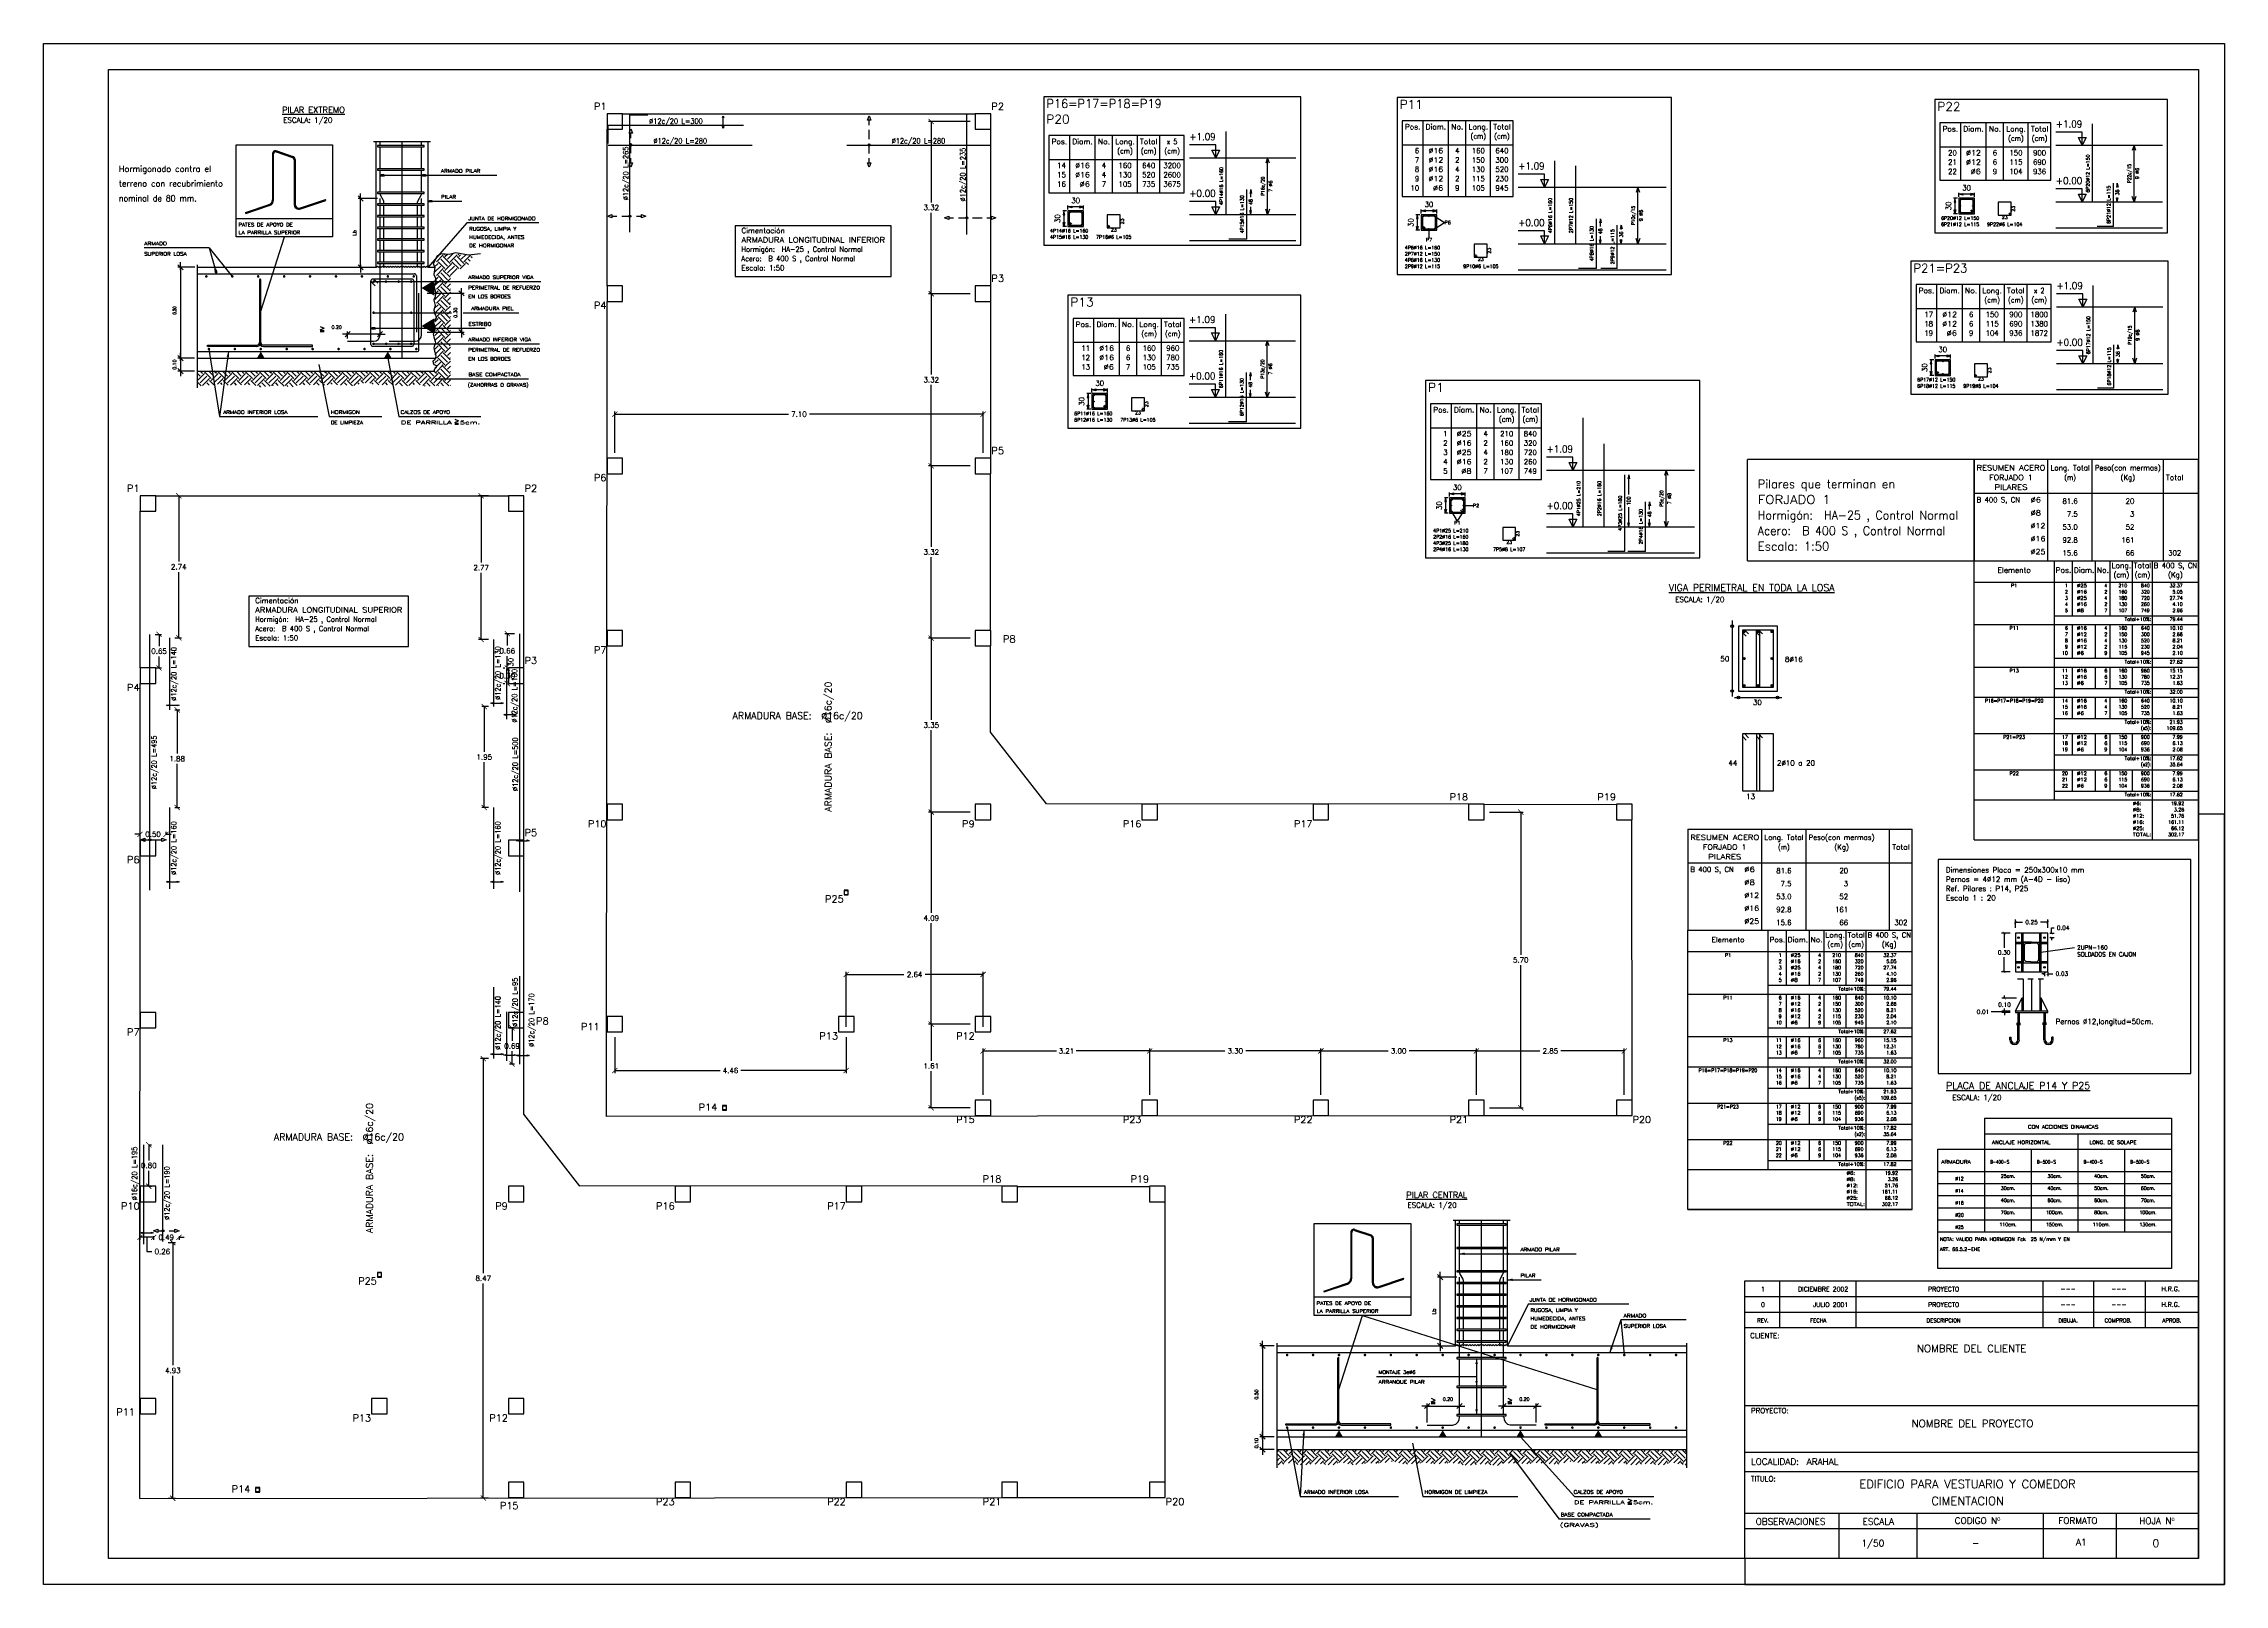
# Model space of a CAD drawing. Header units: millimetres. Extents: x 769 to 811, y 350.8 to 380.5.
import ezdxf
from ezdxf.enums import TextEntityAlignment as Align

# ---------------------------------------------------------------- set-up
doc = ezdxf.new("R2010")
doc.units = ezdxf.units.MM
doc.linetypes.add('CYPELINEA', pattern=[0])
doc.linetypes.add('TRAZOS2', pattern=[0.375, 0.25, -0.125])
for name, color, linetype in [('0-CYPE0', 1, 'CYPELINEA'), ('0-CYPE1', 2, 'CYPELINEA'), ('0-CYPE2', 4, 'CYPELINEA'), ('0-CYPE3', 5, 'CYPELINEA'), ('0-CYPE4', 6, 'CYPELINEA'), ('015', 1, 'Continuous'), ('06', 6, 'Continuous'), ('ANC_DIBUJO', 1, 'CYPELINEA'), ('ANC_TEXTOS', 3, 'CYPELINEA'), ('ARB_LONG_INF', 3, 'CYPELINEA'), ('ARM_DENTRO_VIGA', 4, 'Continuous'), ('ARM_ESTRIBOS', 5, 'Continuous'), ('ARM_LONGITUDINAL', 3, 'CYPELINEA'), ('ARM_TRANSVERSAL', 2, 'CYPELINEA'), ('ARR_L_S_IG_LINEA', 5, 'CYPELINEA'), ('ARR_L_S_POSICION', 5, 'CYPELINEA'), ('ARR_LONG_SUP', 4, 'CYPELINEA'), ('ARR_LONG_SUP_ROT', 4, 'CYPELINEA'), ('ARR_T_I_IG_LINEA', 5, 'CYPELINEA'), ('ARR_T_I_POSICION', 5, 'CYPELINEA'), ('ARR_T_S_IG_LINEA', 5, 'CYPELINEA'), ('ARR_TRANS_INF', 4, 'CYPELINEA'), ('ARR_TRANS_INF_ROT', 4, 'CYPELINEA'), ('ARR_TRANS_SUP', 4, 'CYPELINEA'), ('ARR_TRANS_SUP_ROT', 4, 'CYPELINEA'), ('LONG_BARRAS', 3, 'CYPELINEA'), ('LONG_ESTRIBOS', 2, 'CYPELINEA'), ('LONG_FORJADO', 1, 'CYPELINEA'), ('LONG_INDNIVEL', 4, 'CYPELINEA'), ('LONG_NIVEL', 4, 'CYPELINEA'), ('LONG_TEXTOS', 5, 'CYPELINEA'), ('PILAR_RECT', 2, 'CYPELINEA'), ('PILAR_REF', 3, 'CYPELINEA'), ('REF_REFERENCIAS', 7, 'CYPELINEA'), ('SEC_BARRAS', 3, 'CYPELINEA'), ('SEC_CONTORNOS', 2, 'Continuous'), ('SEC_COTAS', 4, 'CYPELINEA'), ('SEC_DIM_PILAR', 4, 'CYPELINEA'), ('SEC_DIM_VIGA', 3, 'CYPELINEA'), ('SEC_ESTRIBO', 2, 'CYPELINEA'), ('SEC_SECCION', 1, 'CYPELINEA'), ('TABLAS', 1, 'CYPELINEA'), ('VIGAS', 5, 'CYPELINEA')]:
    doc.layers.add(name, color=color, linetype=linetype)
doc.styles.add('ROMANS', font='romans')
doc.styles.add('ROMANT', font='ROMANT.SHX')
doc.styles.get("Standard").update_dxf_attribs({"font": 'romans.shx'})
doc.dimstyles.new('ANTONIO', dxfattribs={"dimscale": 0.05, "dimtxt": 2, "dimasz": 2, "dimexe": 1, "dimexo": 2, "dimgap": 1, "dimtad": 0, "dimtih": 1, "dimtoh": 1, "dimzin": 0, "dimdsep": 46, "dimtxsty": 'Standard', "dimblk": 'ARCHTICK', "dimcen": 0.5, "dimclrd": 2, "dimclre": 2, "dimclrt": 3, "dimadec": 0, "dimazin": 0, "dimtfac": 1, "dimtofl": 0, "dimtmove": 0, "dimatfit": 3, "dimldrblk": 'ARCHTICK', "dimfxl": 1, "dimtolj": 1, "dimtzin": 0, "dimarcsym": 0})
doc.dimstyles.new('ANTONIO20', dxfattribs={"dimscale": 0.05, "dimtxt": 1.6, "dimasz": 1, "dimexe": 1, "dimexo": 2, "dimgap": 1, "dimtad": 0, "dimtih": 1, "dimtoh": 1, "dimlfac": 0.4, "dimzin": 0, "dimdsep": 46, "dimtxsty": 'Standard', "dimblk": 'ARCHTICK', "dimcen": 0.5, "dimclrd": 1, "dimclre": 1, "dimclrt": 4, "dimadec": 0, "dimazin": 0, "dimtfac": 1, "dimtofl": 0, "dimtmove": 0, "dimatfit": 3, "dimldrblk": 'DOTSMALL', "dimfxl": 1, "dimtolj": 1, "dimtzin": 0, "dimarcsym": 0})

# ---------------------------------------------------------------- blocks, each defined once
blk = doc.blocks.new('A1H')
at = {"layer": '015'}
blk.add_lwpolyline([(-831, -10), (-831, 584), (10, 584), (10, -10)], close=True, dxfattribs=at)
for points in [[(10, -10), (10, 287), (0, 287)], [(-175, 0), (-175, -10), (10, -10)]]:
    blk.add_lwpolyline(points, dxfattribs=at)
at = {"layer": '06'}
blk.add_lwpolyline([(-806, 0), (-806, 574), (0, 574), (0, 0)], close=True, dxfattribs=at)
blk = doc.blocks.new('_ArchTick')
at = {"color": 0, "linetype": 'Continuous', "const_width": 0.15}
blk.add_lwpolyline([(-0.5, -0.5), (0.5, 0.5)], dxfattribs=at)
blk = doc.blocks.new('*D38')
at = {"layer": 'ARR_L_S_POSICION', "color": 2, "linetype": 'Continuous', "lineweight": -2}
for p, q in [((777.543, 371.769), (777.349, 371.769)), ((777.399, 371.769), (777.399, 370.483)), ((777.399, 368.998), (777.399, 370.283)), ((777.543, 368.998), (777.349, 368.998))]:
    blk.add_line(p, q, dxfattribs=at)
at = {"layer": 'Defpoints', "color": 0, "linetype": 'Continuous'}
for p in [(777.643, 371.769), (777.399, 368.998), (777.643, 368.998)]:
    blk.add_point(p, dxfattribs=at)
at = {"layer": 'ARR_L_S_POSICION', "color": 2, "linetype": 'Continuous', "lineweight": -2, "xscale": 0.1, "yscale": 0.1, "zscale": 0.1}
for p, rotation in [((777.399, 371.769), 90), ((777.399, 368.998), 270)]:
    blk.add_blockref('_ArchTick', p, dxfattribs=dict(at, rotation=rotation))
at = {"layer": 'ARR_L_S_POSICION', "color": 3, "linetype": 'Continuous', "insert": (777.399, 370.383), "char_height": 0.1, "attachment_point": 5}
blk.add_mtext('\\A1;2.77', dxfattribs=at)
blk = doc.blocks.new('*D37')
at = {"layer": 'ARR_L_S_POSICION', "color": 2, "linetype": 'Continuous', "lineweight": -2}
for p, q in [((771.493, 371.769), (771.618, 371.769)), ((771.568, 371.769), (771.568, 370.499)), ((771.568, 369.029), (771.568, 370.299)), ((771.493, 369.029), (771.618, 369.029))]:
    blk.add_line(p, q, dxfattribs=at)
at = {"layer": 'Defpoints', "color": 0, "linetype": 'Continuous'}
for p in [(771.393, 371.769), (771.568, 371.769), (771.393, 369.029)]:
    blk.add_point(p, dxfattribs=at)
at = {"layer": 'ARR_L_S_POSICION', "color": 2, "linetype": 'Continuous', "lineweight": -2, "xscale": 0.1, "yscale": 0.1, "zscale": 0.1}
for p, rotation in [((771.568, 371.769), 90), ((771.568, 369.029), 270)]:
    blk.add_blockref('_ArchTick', p, dxfattribs=dict(at, rotation=rotation))
at = {"layer": 'ARR_L_S_POSICION', "color": 3, "linetype": 'Continuous', "insert": (771.568, 370.399), "char_height": 0.1, "attachment_point": 5}
blk.add_mtext('\\A1;2.74', dxfattribs=at)
blk = doc.blocks.new('*D34')
at = {"layer": 'ARR_L_S_POSICION', "color": 2, "linetype": 'Continuous'}
for p, q in [((770.819, 358.227), (770.819, 357.424)), ((771.082, 357.474), (770.819, 357.474)), ((770.951, 357.474), (770.951, 357.199)), ((771.082, 357.499), (771.082, 357.424)), ((770.951, 357.199), (771.051, 357.199))]:
    blk.add_line(p, q, dxfattribs=at)
at = {"layer": 'Defpoints', "color": 0, "linetype": 'Continuous'}
for p in [(770.819, 358.327), (770.819, 357.474), (771.082, 357.599)]:
    blk.add_point(p, dxfattribs=at)
at = {"layer": 'ARR_L_S_POSICION', "color": 2, "linetype": 'Continuous', "xscale": 0.1, "yscale": 0.1, "zscale": 0.1, "rotation": 180}
blk.add_blockref('_ArchTick', (770.819, 357.474), dxfattribs=at)
at = {"layer": 'ARR_L_S_POSICION', "color": 2, "linetype": 'Continuous', "xscale": 0.1, "yscale": 0.1, "zscale": 0.1}
blk.add_blockref('_ArchTick', (771.082, 357.474), dxfattribs=at)
at = {"layer": 'ARR_L_S_POSICION', "color": 3, "linetype": 'Continuous', "insert": (771.253, 357.199), "char_height": 0.1, "attachment_point": 5}
blk.add_mtext('\\A1;0.26', dxfattribs=at)
blk = doc.blocks.new('*D33')
at = {"layer": 'ARR_L_S_POSICION', "color": 2, "linetype": 'Continuous', "lineweight": -2}
for p, q in [((771.082, 357.474), (770.982, 357.474)), ((771.082, 357.499), (771.082, 357.424)), ((771.573, 357.499), (771.573, 357.424)), ((771.573, 357.474), (771.673, 357.474))]:
    blk.add_line(p, q, dxfattribs=at)
at = {"layer": 'Defpoints', "color": 0, "linetype": 'Continuous'}
for p in [(771.082, 357.599), (771.573, 357.599), (771.573, 357.474)]:
    blk.add_point(p, dxfattribs=at)
at = {"layer": 'ARR_L_S_POSICION', "color": 2, "linetype": 'Continuous', "lineweight": -2, "xscale": 0.1, "yscale": 0.1, "zscale": 0.1}
blk.add_blockref('_ArchTick', (771.082, 357.474), dxfattribs=at)
at = {"layer": 'ARR_L_S_POSICION', "color": 2, "linetype": 'Continuous', "lineweight": -2, "xscale": 0.1, "yscale": 0.1, "zscale": 0.1, "rotation": 180}
blk.add_blockref('_ArchTick', (771.573, 357.474), dxfattribs=at)
at = {"layer": 'ARR_L_S_POSICION', "color": 3, "linetype": 'Continuous', "insert": (771.327, 357.474), "char_height": 0.1, "attachment_point": 5}
blk.add_mtext('\\A1;0.49', dxfattribs=at)
blk = doc.blocks.new('*D32')
at = {"layer": 'ARR_L_S_POSICION', "color": 2, "linetype": 'Continuous', "lineweight": -2}
for p, q in [((770.99, 359.259), (770.99, 358.958)), ((770.993, 359.259), (771.04, 359.259)), ((770.99, 358.457), (770.99, 358.758)), ((770.993, 358.457), (771.04, 358.457))]:
    blk.add_line(p, q, dxfattribs=at)
at = {"layer": 'Defpoints', "color": 0, "linetype": 'Continuous'}
for p in [(770.893, 359.259), (770.99, 359.259), (770.893, 358.457)]:
    blk.add_point(p, dxfattribs=at)
at = {"layer": 'ARR_L_S_POSICION', "color": 2, "linetype": 'Continuous', "lineweight": -2, "xscale": 0.1, "yscale": 0.1, "zscale": 0.1}
for p, rotation in [((770.99, 359.259), 90), ((770.99, 358.457), 270)]:
    blk.add_blockref('_ArchTick', p, dxfattribs=dict(at, rotation=rotation))
at = {"layer": 'ARR_L_S_POSICION', "color": 3, "linetype": 'Continuous', "insert": (770.99, 358.858), "char_height": 0.1, "attachment_point": 5}
blk.add_mtext('\\A1;0.80', dxfattribs=at)
blk = doc.blocks.new('*D30')
at = {"layer": 'ARR_L_S_POSICION', "color": 2, "linetype": 'Continuous', "lineweight": -2}
for p, q in [((771.363, 357.371), (771.503, 357.371)), ((771.453, 357.371), (771.453, 355.007)), ((771.453, 352.443), (771.453, 354.807)), ((771.363, 352.443), (771.503, 352.443))]:
    blk.add_line(p, q, dxfattribs=at)
at = {"layer": 'Defpoints', "color": 0, "linetype": 'Continuous'}
for p in [(771.263, 357.371), (771.453, 357.371), (771.263, 352.443)]:
    blk.add_point(p, dxfattribs=at)
at = {"layer": 'ARR_L_S_POSICION', "color": 2, "linetype": 'Continuous', "lineweight": -2, "xscale": 0.1, "yscale": 0.1, "zscale": 0.1}
for p, rotation in [((771.453, 357.371), 90), ((771.453, 352.443), 270)]:
    blk.add_blockref('_ArchTick', p, dxfattribs=dict(at, rotation=rotation))
at = {"layer": 'ARR_L_S_POSICION', "color": 3, "linetype": 'Continuous', "insert": (771.453, 354.907), "char_height": 0.1, "attachment_point": 5}
blk.add_mtext('\\A1;4.93', dxfattribs=at)
blk = doc.blocks.new('*D39')
at = {"layer": 'ARR_L_S_POSICION', "color": 2, "linetype": 'Continuous', "lineweight": -2}
for p, q in [((771.113, 369.096), (771.238, 369.096)), ((771.188, 369.096), (771.188, 368.872)), ((771.113, 368.449), (771.238, 368.449)), ((771.188, 368.449), (771.188, 368.672))]:
    blk.add_line(p, q, dxfattribs=at)
at = {"layer": 'Defpoints', "color": 0, "linetype": 'Continuous'}
for p in [(771.013, 369.096), (771.188, 369.096), (771.013, 368.449)]:
    blk.add_point(p, dxfattribs=at)
at = {"layer": 'ARR_L_S_POSICION', "color": 2, "linetype": 'Continuous', "lineweight": -2, "xscale": 0.1, "yscale": 0.1, "zscale": 0.1}
for p, rotation in [((771.188, 369.096), 90), ((771.188, 368.449), 270)]:
    blk.add_blockref('_ArchTick', p, dxfattribs=dict(at, rotation=rotation))
at = {"layer": 'ARR_L_S_POSICION', "color": 3, "linetype": 'Continuous', "insert": (771.188, 368.772), "char_height": 0.1, "attachment_point": 5}
blk.add_mtext('\\A1;0.65', dxfattribs=at)
blk = doc.blocks.new('*D36')
at = {"layer": 'ARR_L_S_POSICION', "color": 2, "linetype": 'Continuous', "lineweight": -2}
for p, q in [((770.822, 365.243), (770.722, 365.243)), ((770.822, 365.233), (770.822, 365.293)), ((771.322, 365.237), (771.322, 365.293)), ((771.322, 365.243), (771.422, 365.243))]:
    blk.add_line(p, q, dxfattribs=at)
at = {"layer": 'Defpoints', "color": 0, "linetype": 'Continuous'}
for p in [(770.822, 365.133), (771.322, 365.243), (771.322, 365.137)]:
    blk.add_point(p, dxfattribs=at)
at = {"layer": 'ARR_L_S_POSICION', "color": 2, "linetype": 'Continuous', "lineweight": -2, "xscale": 0.1, "yscale": 0.1, "zscale": 0.1}
blk.add_blockref('_ArchTick', (770.822, 365.243), dxfattribs=at)
at = {"layer": 'ARR_L_S_POSICION', "color": 2, "linetype": 'Continuous', "lineweight": -2, "xscale": 0.1, "yscale": 0.1, "zscale": 0.1, "rotation": 180}
blk.add_blockref('_ArchTick', (771.322, 365.243), dxfattribs=at)
at = {"layer": 'ARR_L_S_POSICION', "color": 3, "linetype": 'Continuous', "insert": (771.072, 365.243), "char_height": 0.1, "attachment_point": 5}
blk.add_mtext('\\A1;0.50', dxfattribs=at)
blk = doc.blocks.new('*D28')
at = {"layer": 'ARR_L_S_POSICION', "color": 2, "linetype": 'Continuous', "lineweight": -2}
for p, q in [((771.493, 367.64), (771.588, 367.64)), ((771.538, 367.64), (771.538, 366.8)), ((771.538, 365.759), (771.538, 366.6)), ((771.493, 365.759), (771.588, 365.759))]:
    blk.add_line(p, q, dxfattribs=at)
at = {"layer": 'Defpoints', "color": 0, "linetype": 'Continuous'}
for p in [(771.393, 367.64), (771.538, 367.64), (771.393, 365.759)]:
    blk.add_point(p, dxfattribs=at)
at = {"layer": 'ARR_L_S_POSICION', "color": 2, "linetype": 'Continuous', "lineweight": -2, "xscale": 0.1, "yscale": 0.1, "zscale": 0.1}
for p, rotation in [((771.538, 367.64), 90), ((771.538, 365.759), 270)]:
    blk.add_blockref('_ArchTick', p, dxfattribs=dict(at, rotation=rotation))
at = {"layer": 'ARR_L_S_POSICION', "color": 3, "linetype": 'Continuous', "insert": (771.538, 366.7), "char_height": 0.1, "attachment_point": 5}
blk.add_mtext('\\A1;1.88', dxfattribs=at)
blk = doc.blocks.new('*D35')
at = {"layer": 'ARR_L_S_POSICION', "color": 2, "linetype": 'Continuous', "lineweight": -2}
for p, q in [((778.043, 361.509), (777.945, 361.509)), ((777.995, 361.509), (777.995, 361.262)), ((778.043, 360.815), (777.945, 360.815)), ((777.995, 360.815), (777.995, 361.062))]:
    blk.add_line(p, q, dxfattribs=at)
at = {"layer": 'Defpoints', "color": 0, "linetype": 'Continuous'}
for p in [(777.995, 361.509), (778.143, 361.509), (778.143, 360.815)]:
    blk.add_point(p, dxfattribs=at)
at = {"layer": 'ARR_L_S_POSICION', "color": 2, "linetype": 'Continuous', "lineweight": -2, "xscale": 0.1, "yscale": 0.1, "zscale": 0.1}
for p, rotation in [((777.995, 361.509), 90), ((777.995, 360.815), 270)]:
    blk.add_blockref('_ArchTick', p, dxfattribs=dict(at, rotation=rotation))
at = {"layer": 'ARR_L_S_POSICION', "color": 3, "linetype": 'Continuous', "insert": (777.995, 361.162), "char_height": 0.1, "attachment_point": 5}
blk.add_mtext('\\A1;0.69', dxfattribs=at)
blk = doc.blocks.new('*D31')
at = {"layer": 'ARR_L_S_POSICION', "color": 2, "linetype": 'Continuous', "lineweight": -2}
for p, q in [((777.543, 360.918), (777.389, 360.918)), ((777.439, 360.918), (777.439, 356.784)), ((777.439, 352.449), (777.439, 356.584)), ((777.543, 352.449), (777.389, 352.449))]:
    blk.add_line(p, q, dxfattribs=at)
at = {"layer": 'Defpoints', "color": 0, "linetype": 'Continuous'}
for p in [(777.643, 360.918), (777.439, 352.449), (777.643, 352.449)]:
    blk.add_point(p, dxfattribs=at)
at = {"layer": 'ARR_L_S_POSICION', "color": 2, "linetype": 'Continuous', "lineweight": -2, "xscale": 0.1, "yscale": 0.1, "zscale": 0.1}
for p, rotation in [((777.439, 360.918), 90), ((777.439, 352.449), 270)]:
    blk.add_blockref('_ArchTick', p, dxfattribs=dict(at, rotation=rotation))
at = {"layer": 'ARR_L_S_POSICION', "color": 3, "linetype": 'Continuous', "insert": (777.439, 356.684), "char_height": 0.1, "attachment_point": 5}
blk.add_mtext('\\A1;8.47', dxfattribs=at)
blk = doc.blocks.new('*D41')
at = {"layer": 'ARR_L_S_POSICION', "color": 2, "linetype": 'Continuous'}
for p, q in [((777.824, 368.449), (777.853, 368.449)), ((777.903, 368.449), (777.903, 368.399)), ((777.824, 368.149), (777.853, 368.149)), ((777.903, 368.149), (777.903, 368.199))]:
    blk.add_line(p, q, dxfattribs=at)
at = {"layer": 'Defpoints', "color": 0, "linetype": 'Continuous'}
for p in [(777.924, 368.449), (777.903, 368.149), (777.924, 368.149)]:
    blk.add_point(p, dxfattribs=at)
at = {"layer": 'ARR_L_S_POSICION', "color": 2, "linetype": 'Continuous', "xscale": 0.1, "yscale": 0.1, "zscale": 0.1}
for p, rotation in [((777.903, 368.449), 90), ((777.903, 368.149), 270)]:
    blk.add_blockref('_ArchTick', p, dxfattribs=dict(at, rotation=rotation))
at = {"layer": 'ARR_L_S_POSICION', "color": 3, "linetype": 'Continuous', "insert": (777.903, 368.299), "char_height": 0.1, "attachment_point": 5}
blk.add_mtext('\\A1;0.30', dxfattribs=at)
blk = doc.blocks.new('*D40')
at = {"layer": 'ARR_L_S_POSICION', "color": 2, "linetype": 'Continuous', "lineweight": -2}
for p, q in [((778.043, 369.109), (777.853, 369.109)), ((777.903, 369.109), (777.903, 368.879)), ((777.824, 368.449), (777.853, 368.449)), ((777.903, 368.449), (777.903, 368.679))]:
    blk.add_line(p, q, dxfattribs=at)
at = {"layer": 'Defpoints', "color": 0, "linetype": 'Continuous'}
for p in [(778.143, 369.109), (777.903, 368.449), (777.924, 368.449)]:
    blk.add_point(p, dxfattribs=at)
at = {"layer": 'ARR_L_S_POSICION', "color": 2, "linetype": 'Continuous', "lineweight": -2, "xscale": 0.1, "yscale": 0.1, "zscale": 0.1}
for p, rotation in [((777.903, 369.109), 90), ((777.903, 368.449), 270)]:
    blk.add_blockref('_ArchTick', p, dxfattribs=dict(at, rotation=rotation))
at = {"layer": 'ARR_L_S_POSICION', "color": 3, "linetype": 'Continuous', "insert": (777.903, 368.779), "char_height": 0.1, "attachment_point": 5}
blk.add_mtext('\\A1;0.66', dxfattribs=at)
blk = doc.blocks.new('*D29')
at = {"layer": 'ARR_L_S_POSICION', "color": 2, "linetype": 'Continuous', "lineweight": -2}
for p, q in [((777.543, 367.705), (777.409, 367.705)), ((777.459, 367.705), (777.459, 366.832)), ((777.459, 365.759), (777.459, 366.632)), ((777.543, 365.759), (777.409, 365.759))]:
    blk.add_line(p, q, dxfattribs=at)
at = {"layer": 'Defpoints', "color": 0, "linetype": 'Continuous'}
for p in [(777.643, 367.705), (777.459, 365.759), (777.643, 365.759)]:
    blk.add_point(p, dxfattribs=at)
at = {"layer": 'ARR_L_S_POSICION', "color": 2, "linetype": 'Continuous', "lineweight": -2, "xscale": 0.1, "yscale": 0.1, "zscale": 0.1}
for p, rotation in [((777.459, 367.705), 90), ((777.459, 365.759), 270)]:
    blk.add_blockref('_ArchTick', p, dxfattribs=dict(at, rotation=rotation))
at = {"layer": 'ARR_L_S_POSICION', "color": 3, "linetype": 'Continuous', "insert": (777.459, 366.732), "char_height": 0.1, "attachment_point": 5}
blk.add_mtext('\\A1;1.95', dxfattribs=at)
blk = doc.blocks.new('*D42')
at = {"color": 2, "lineweight": -2}
for p, q in [((796.59, 360.221), (796.59, 361.116)), ((796.59, 361.066), (797.813, 361.066)), ((799.44, 361.066), (798.218, 361.066)), ((799.44, 360.221), (799.44, 361.116))]:
    blk.add_line(p, q, dxfattribs=at)
at = {"layer": 'Defpoints', "color": 0}
for p in [(796.59, 361.066), (796.59, 360.121), (799.44, 360.121)]:
    blk.add_point(p, dxfattribs=at)
at = {"color": 2, "lineweight": -2, "xscale": 0.1, "yscale": 0.1, "zscale": 0.1, "rotation": 180}
blk.add_blockref('_ArchTick', (796.59, 361.066), dxfattribs=at)
at = {"color": 2, "lineweight": -2, "xscale": 0.1, "yscale": 0.1, "zscale": 0.1}
blk.add_blockref('_ArchTick', (799.44, 361.066), dxfattribs=at)
at = {"color": 3, "insert": (798.015, 361.066), "char_height": 0.1, "attachment_point": 5}
blk.add_mtext('\\A1;2.85', dxfattribs=at)
blk = doc.blocks.new('*D43')
at = {"color": 2}
for p, q in [((793.59, 360.221), (793.59, 361.116)), ((793.59, 361.066), (794.888, 361.066)), ((796.59, 361.066), (795.293, 361.066)), ((796.59, 360.221), (796.59, 361.116))]:
    blk.add_line(p, q, dxfattribs=at)
at = {"layer": 'Defpoints', "color": 0}
for p in [(793.59, 361.066), (793.59, 360.121), (796.59, 360.121)]:
    blk.add_point(p, dxfattribs=at)
at = {"color": 2, "xscale": 0.1, "yscale": 0.1, "zscale": 0.1, "rotation": 180}
blk.add_blockref('_ArchTick', (793.59, 361.066), dxfattribs=at)
at = {"color": 2, "xscale": 0.1, "yscale": 0.1, "zscale": 0.1}
blk.add_blockref('_ArchTick', (796.59, 361.066), dxfattribs=at)
at = {"color": 3, "insert": (795.09, 361.066), "char_height": 0.1, "attachment_point": 5}
blk.add_mtext('\\A1;3.00', dxfattribs=at)
blk = doc.blocks.new('*D44')
at = {"color": 2}
for p, q in [((790.29, 360.221), (790.29, 361.116)), ((790.29, 361.066), (791.738, 361.066)), ((793.59, 361.066), (792.143, 361.066)), ((793.59, 360.221), (793.59, 361.116))]:
    blk.add_line(p, q, dxfattribs=at)
at = {"layer": 'Defpoints', "color": 0}
for p in [(790.29, 361.066), (790.29, 360.121), (793.59, 360.121)]:
    blk.add_point(p, dxfattribs=at)
at = {"color": 2, "xscale": 0.1, "yscale": 0.1, "zscale": 0.1, "rotation": 180}
blk.add_blockref('_ArchTick', (790.29, 361.066), dxfattribs=at)
at = {"color": 2, "xscale": 0.1, "yscale": 0.1, "zscale": 0.1}
blk.add_blockref('_ArchTick', (793.59, 361.066), dxfattribs=at)
at = {"color": 3, "insert": (791.94, 361.066), "char_height": 0.1, "attachment_point": 5}
blk.add_mtext('\\A1;3.30', dxfattribs=at)
blk = doc.blocks.new('*D45')
at = {"color": 2}
for p, q in [((787.076, 360.221), (787.076, 361.116)), ((787.076, 361.066), (788.495, 361.066)), ((790.29, 361.066), (788.871, 361.066)), ((790.29, 360.221), (790.29, 361.116))]:
    blk.add_line(p, q, dxfattribs=at)
at = {"layer": 'Defpoints', "color": 0}
for p in [(787.076, 361.066), (787.076, 360.121), (790.29, 360.121)]:
    blk.add_point(p, dxfattribs=at)
at = {"color": 2, "xscale": 0.1, "yscale": 0.1, "zscale": 0.1, "rotation": 180}
blk.add_blockref('_ArchTick', (787.076, 361.066), dxfattribs=at)
at = {"color": 2, "xscale": 0.1, "yscale": 0.1, "zscale": 0.1}
blk.add_blockref('_ArchTick', (790.29, 361.066), dxfattribs=at)
at = {"color": 3, "insert": (788.683, 361.066), "char_height": 0.1, "attachment_point": 5}
blk.add_mtext('\\A1;3.21', dxfattribs=at)
blk = doc.blocks.new('*D46')
at = {"color": 2, "lineweight": -2}
for p, q in [((786.826, 361.583), (786.027, 361.583)), ((786.077, 361.583), (786.077, 360.877)), ((786.077, 359.971), (786.077, 360.677)), ((786.826, 359.971), (786.027, 359.971))]:
    blk.add_line(p, q, dxfattribs=at)
at = {"layer": 'Defpoints', "color": 0}
for p in [(786.077, 361.583), (786.926, 361.583), (786.926, 359.971)]:
    blk.add_point(p, dxfattribs=at)
at = {"color": 2, "lineweight": -2, "xscale": 0.1, "yscale": 0.1, "zscale": 0.1}
for p, rotation in [((786.077, 361.583), 90), ((786.077, 359.971), 270)]:
    blk.add_blockref('_ArchTick', p, dxfattribs=dict(at, rotation=rotation))
at = {"color": 3, "insert": (786.077, 360.777), "char_height": 0.1, "attachment_point": 5}
blk.add_mtext('\\A1;1.61', dxfattribs=at)
blk = doc.blocks.new('*D47')
at = {"color": 2}
for p, q in [((786.826, 365.671), (786.027, 365.671)), ((786.077, 365.671), (786.077, 363.727)), ((786.077, 361.583), (786.077, 363.527)), ((786.826, 361.583), (786.027, 361.583))]:
    blk.add_line(p, q, dxfattribs=at)
at = {"layer": 'Defpoints', "color": 0}
for p in [(786.077, 365.671), (786.926, 365.671), (786.926, 361.583)]:
    blk.add_point(p, dxfattribs=at)
at = {"color": 2, "xscale": 0.1, "yscale": 0.1, "zscale": 0.1}
for p, rotation in [((786.077, 365.671), 90), ((786.077, 361.583), 270)]:
    blk.add_blockref('_ArchTick', p, dxfattribs=dict(at, rotation=rotation))
at = {"color": 3, "insert": (786.077, 363.627), "char_height": 0.1, "attachment_point": 5}
blk.add_mtext('\\A1;4.09', dxfattribs=at)
blk = doc.blocks.new('*D48')
at = {"color": 2}
for p, q in [((786.826, 369.024), (786.027, 369.024)), ((786.077, 369.024), (786.077, 367.448)), ((786.077, 365.671), (786.077, 367.248)), ((786.826, 365.671), (786.027, 365.671))]:
    blk.add_line(p, q, dxfattribs=at)
at = {"layer": 'Defpoints', "color": 0}
for p in [(786.077, 369.024), (786.926, 369.024), (786.926, 365.671)]:
    blk.add_point(p, dxfattribs=at)
at = {"color": 2, "xscale": 0.1, "yscale": 0.1, "zscale": 0.1}
for p, rotation in [((786.077, 369.024), 90), ((786.077, 365.671), 270)]:
    blk.add_blockref('_ArchTick', p, dxfattribs=dict(at, rotation=rotation))
at = {"color": 3, "insert": (786.077, 367.348), "char_height": 0.1, "attachment_point": 5}
blk.add_mtext('\\A1;3.35', dxfattribs=at)
blk = doc.blocks.new('*D49')
at = {"color": 2}
for p, q in [((786.826, 372.344), (786.027, 372.344)), ((786.077, 372.344), (786.077, 370.784)), ((786.077, 369.024), (786.077, 370.584)), ((786.826, 369.024), (786.027, 369.024))]:
    blk.add_line(p, q, dxfattribs=at)
at = {"layer": 'Defpoints', "color": 0}
for p in [(786.077, 372.344), (786.926, 372.344), (786.926, 369.024)]:
    blk.add_point(p, dxfattribs=at)
at = {"color": 2, "xscale": 0.1, "yscale": 0.1, "zscale": 0.1}
for p, rotation in [((786.077, 372.344), 90), ((786.077, 369.024), 270)]:
    blk.add_blockref('_ArchTick', p, dxfattribs=dict(at, rotation=rotation))
at = {"color": 3, "insert": (786.077, 370.684), "char_height": 0.1, "attachment_point": 5}
blk.add_mtext('\\A1;3.32', dxfattribs=at)
blk = doc.blocks.new('*D50')
at = {"color": 2}
for p, q in [((786.826, 375.664), (786.027, 375.664)), ((786.077, 375.664), (786.077, 374.104)), ((786.077, 372.344), (786.077, 373.904)), ((786.826, 372.344), (786.027, 372.344))]:
    blk.add_line(p, q, dxfattribs=at)
at = {"layer": 'Defpoints', "color": 0}
for p in [(786.077, 375.664), (786.926, 375.664), (786.926, 372.344)]:
    blk.add_point(p, dxfattribs=at)
at = {"color": 2, "xscale": 0.1, "yscale": 0.1, "zscale": 0.1}
for p, rotation in [((786.077, 375.664), 90), ((786.077, 372.344), 270)]:
    blk.add_blockref('_ArchTick', p, dxfattribs=dict(at, rotation=rotation))
at = {"color": 3, "insert": (786.077, 374.004), "char_height": 0.1, "attachment_point": 5}
blk.add_mtext('\\A1;3.32', dxfattribs=at)
blk = doc.blocks.new('*D51')
at = {"color": 2}
for p, q in [((786.826, 378.984), (786.027, 378.984)), ((786.077, 378.984), (786.077, 377.424)), ((786.077, 375.664), (786.077, 377.224)), ((786.826, 375.664), (786.027, 375.664))]:
    blk.add_line(p, q, dxfattribs=at)
at = {"layer": 'Defpoints', "color": 0}
for p in [(786.077, 378.984), (786.926, 378.984), (786.926, 375.664)]:
    blk.add_point(p, dxfattribs=at)
at = {"color": 2, "xscale": 0.1, "yscale": 0.1, "zscale": 0.1}
for p, rotation in [((786.077, 378.984), 90), ((786.077, 375.664), 270)]:
    blk.add_blockref('_ArchTick', p, dxfattribs=dict(at, rotation=rotation))
at = {"color": 3, "insert": (786.077, 377.324), "char_height": 0.1, "attachment_point": 5}
blk.add_mtext('\\A1;3.32', dxfattribs=at)
blk = doc.blocks.new('*D52')
at = {"color": 2, "lineweight": -2}
for p, q in [((779.976, 361.333), (779.976, 360.639)), ((784.438, 361.333), (784.438, 360.639)), ((779.976, 360.689), (782.005, 360.689)), ((784.438, 360.689), (782.409, 360.689))]:
    blk.add_line(p, q, dxfattribs=at)
at = {"layer": 'Defpoints', "color": 0}
for p in [(779.976, 361.433), (784.438, 361.433), (784.438, 360.689)]:
    blk.add_point(p, dxfattribs=at)
at = {"color": 2, "lineweight": -2, "xscale": 0.1, "yscale": 0.1, "zscale": 0.1, "rotation": 180}
blk.add_blockref('_ArchTick', (779.976, 360.689), dxfattribs=at)
at = {"color": 2, "lineweight": -2, "xscale": 0.1, "yscale": 0.1, "zscale": 0.1}
blk.add_blockref('_ArchTick', (784.438, 360.689), dxfattribs=at)
at = {"color": 3, "insert": (782.207, 360.689), "char_height": 0.1, "attachment_point": 5}
blk.add_mtext('\\A1;4.46', dxfattribs=at)
blk = doc.blocks.new('*D53')
at = {"color": 2, "lineweight": -2}
for p, q in [((784.438, 361.533), (784.438, 362.59)), ((784.438, 362.54), (785.552, 362.54)), ((787.076, 362.54), (785.962, 362.54)), ((787.076, 361.533), (787.076, 362.59))]:
    blk.add_line(p, q, dxfattribs=at)
at = {"layer": 'Defpoints', "color": 0}
for p in [(787.076, 362.54), (784.438, 361.433), (787.076, 361.433)]:
    blk.add_point(p, dxfattribs=at)
at = {"color": 2, "lineweight": -2, "xscale": 0.1, "yscale": 0.1, "zscale": 0.1, "rotation": 180}
blk.add_blockref('_ArchTick', (784.438, 362.54), dxfattribs=at)
at = {"color": 2, "lineweight": -2, "xscale": 0.1, "yscale": 0.1, "zscale": 0.1}
blk.add_blockref('_ArchTick', (787.076, 362.54), dxfattribs=at)
at = {"color": 3, "insert": (785.757, 362.54), "char_height": 0.1, "attachment_point": 5}
blk.add_mtext('\\A1;2.64', dxfattribs=at)
blk = doc.blocks.new('*D54')
at = {"color": 2, "lineweight": -2}
for p, q in [((779.976, 372.594), (779.976, 373.391)), ((779.976, 373.341), (783.323, 373.341)), ((787.076, 373.341), (783.728, 373.341)), ((787.076, 372.594), (787.076, 373.391))]:
    blk.add_line(p, q, dxfattribs=at)
at = {"layer": 'Defpoints', "color": 0}
for p in [(779.976, 373.341), (779.976, 372.494), (787.076, 372.494)]:
    blk.add_point(p, dxfattribs=at)
at = {"color": 2, "lineweight": -2, "xscale": 0.1, "yscale": 0.1, "zscale": 0.1, "rotation": 180}
blk.add_blockref('_ArchTick', (779.976, 373.341), dxfattribs=at)
at = {"color": 2, "lineweight": -2, "xscale": 0.1, "yscale": 0.1, "zscale": 0.1}
blk.add_blockref('_ArchTick', (787.076, 373.341), dxfattribs=at)
at = {"color": 3, "insert": (783.526, 373.341), "char_height": 0.1, "attachment_point": 5}
blk.add_mtext('\\A1;7.10', dxfattribs=at)
blk = doc.blocks.new('*D55')
at = {"color": 2, "lineweight": -2}
for p, q in [((796.84, 365.671), (797.494, 365.671)), ((797.444, 365.671), (797.444, 362.921)), ((797.444, 359.971), (797.444, 362.721)), ((796.84, 359.971), (797.494, 359.971))]:
    blk.add_line(p, q, dxfattribs=at)
at = {"layer": 'Defpoints', "color": 0}
for p in [(796.74, 365.671), (796.74, 359.971), (797.444, 359.971)]:
    blk.add_point(p, dxfattribs=at)
at = {"color": 2, "lineweight": -2, "xscale": 0.1, "yscale": 0.1, "zscale": 0.1}
for p, rotation in [((797.444, 365.671), 90), ((797.444, 359.971), 270)]:
    blk.add_blockref('_ArchTick', p, dxfattribs=dict(at, rotation=rotation))
at = {"color": 3, "insert": (797.444, 362.821), "char_height": 0.1, "attachment_point": 5}
blk.add_mtext('\\A1;5.70', dxfattribs=at)
blk = doc.blocks.new('UPN160')
blk.add_lwpolyline([(-20, 149), (-60, 152, -0.391021), (-65, 157), (-65, 160), (0, 160), (0, 0), (-65, 0), (-65, 3, -0.391021), (-60, 8), (-20, 11, 0.391021), (-10, 22), (-10, 138, 0.391021)], format="xyb", close=True)
blk = doc.blocks.new('*D90')
at = {"layer": 'Defpoints', "color": 0}
for p in [(806.981, 363.34), (807.606, 363.549), (807.606, 363.34)]:
    blk.add_point(p, dxfattribs=at)
at = {"layer": 'SEC_DIM_VIGA', "color": 1, "lineweight": -2}
for p, q in [((806.981, 363.44), (806.981, 363.599)), ((806.981, 363.549), (807.121, 363.549)), ((807.606, 363.549), (807.465, 363.549)), ((807.606, 363.44), (807.606, 363.599))]:
    blk.add_line(p, q, dxfattribs=at)
at = {"layer": 'SEC_DIM_VIGA', "color": 1, "lineweight": -2, "xscale": 0.05, "yscale": 0.05, "zscale": 0.05, "rotation": 180}
blk.add_blockref('_ArchTick', (806.981, 363.549), dxfattribs=at)
at = {"layer": 'SEC_DIM_VIGA', "color": 1, "lineweight": -2, "xscale": 0.05, "yscale": 0.05, "zscale": 0.05}
blk.add_blockref('_ArchTick', (807.606, 363.549), dxfattribs=at)
at = {"layer": 'SEC_DIM_VIGA', "color": 4, "insert": (807.293, 363.549), "char_height": 0.08, "attachment_point": 5}
blk.add_mtext('\\A1;0.25', dxfattribs=at)
blk = doc.blocks.new('_DotSmall')
at = {"layer": '06', "color": 0, "const_width": 0.5}
blk.add_lwpolyline([(-0.0625, 0, 1), (0.0625, 0, 1)], format="xyb", close=True, dxfattribs=at)
blk = doc.blocks.new('*D91')
at = {"layer": 'Defpoints', "color": 0}
for p in [(806.764, 363.34), (806.981, 363.34), (806.981, 362.59)]:
    blk.add_point(p, dxfattribs=at)
at = {"layer": 'SEC_DIM_VIGA', "color": 1, "lineweight": -2}
for p, q in [((806.881, 363.34), (806.714, 363.34)), ((806.764, 363.34), (806.764, 363.055)), ((806.881, 362.59), (806.714, 362.59)), ((806.764, 362.59), (806.764, 362.875))]:
    blk.add_line(p, q, dxfattribs=at)
at = {"layer": 'SEC_DIM_VIGA', "color": 1, "lineweight": -2, "xscale": 0.05, "yscale": 0.05, "zscale": 0.05}
for p, rotation in [((806.764, 363.34), 90), ((806.764, 362.59), 270)]:
    blk.add_blockref('_ArchTick', p, dxfattribs=dict(at, rotation=rotation))
at = {"layer": 'SEC_DIM_VIGA', "color": 4, "insert": (806.764, 362.965), "char_height": 0.08, "attachment_point": 5}
blk.add_mtext('\\A1;0.30', dxfattribs=at)
blk = doc.blocks.new('*D92')
at = {"layer": 'Defpoints', "color": 0}
for p in [(806.772, 362.083), (807.106, 362.083), (806.981, 361.833)]:
    blk.add_point(p, dxfattribs=at)
at = {"layer": 'SEC_DIM_VIGA', "color": 1, "lineweight": -2}
for p, q in [((807.006, 362.083), (806.722, 362.083)), ((806.772, 362.083), (806.772, 362.133)), ((806.881, 361.833), (806.722, 361.833)), ((806.772, 361.833), (806.772, 361.783))]:
    blk.add_line(p, q, dxfattribs=at)
at = {"layer": 'SEC_DIM_VIGA', "color": 1, "lineweight": -2, "xscale": 0.05, "yscale": 0.05, "zscale": 0.05}
for p, rotation in [((806.772, 362.083), 270), ((806.772, 361.833), 90)]:
    blk.add_blockref('_ArchTick', p, dxfattribs=dict(at, rotation=rotation))
at = {"layer": 'SEC_DIM_VIGA', "color": 4, "insert": (806.772, 361.958), "char_height": 0.08, "attachment_point": 5}
blk.add_mtext('\\A1;0.10', dxfattribs=at)
blk = doc.blocks.new('*D93')
at = {"layer": 'Defpoints', "color": 0}
for p in [(806.772, 361.808), (806.981, 361.833), (806.981, 361.808)]:
    blk.add_point(p, dxfattribs=at)
at = {"layer": 'SEC_DIM_VIGA', "color": 1}
for p, q in [((806.617, 361.821), (806.517, 361.821)), ((806.772, 361.821), (806.617, 361.821)), ((806.881, 361.833), (806.722, 361.833)), ((806.881, 361.808), (806.722, 361.808)), ((806.772, 361.833), (806.772, 361.883)), ((806.772, 361.833), (806.772, 361.808)), ((806.772, 361.808), (806.772, 361.758))]:
    blk.add_line(p, q, dxfattribs=at)
at = {"layer": 'SEC_DIM_VIGA', "color": 1, "xscale": 0.05, "yscale": 0.05, "zscale": 0.05}
for p, rotation in [((806.772, 361.833), 270), ((806.772, 361.808), 90)]:
    blk.add_blockref('_ArchTick', p, dxfattribs=dict(at, rotation=rotation))
at = {"layer": 'SEC_DIM_VIGA', "color": 4, "insert": (806.357, 361.821), "char_height": 0.08, "attachment_point": 5}
blk.add_mtext('\\A1;0.01', dxfattribs=at)
blk = doc.blocks.new('*D94')
at = {"layer": 'Defpoints', "color": 0}
for p in [(807.543, 362.677), (807.606, 362.677), (807.606, 362.556)]:
    blk.add_point(p, dxfattribs=at)
at = {"layer": 'SEC_DIM_VIGA', "color": 1, "lineweight": -2}
for p, q in [((807.543, 362.556), (807.493, 362.556)), ((807.543, 362.577), (807.543, 362.506)), ((807.606, 362.577), (807.606, 362.506)), ((807.606, 362.556), (807.706, 362.556))]:
    blk.add_line(p, q, dxfattribs=at)
at = {"layer": 'SEC_DIM_VIGA', "color": 1, "lineweight": -2, "xscale": 0.05, "yscale": 0.05, "zscale": 0.05}
blk.add_blockref('_ArchTick', (807.543, 362.556), dxfattribs=at)
at = {"layer": 'SEC_DIM_VIGA', "color": 1, "lineweight": -2, "xscale": 0.05, "yscale": 0.05, "zscale": 0.05, "rotation": 180}
blk.add_blockref('_ArchTick', (807.606, 362.556), dxfattribs=at)
at = {"layer": 'SEC_DIM_VIGA', "color": 4, "insert": (807.878, 362.556), "char_height": 0.08, "attachment_point": 5}
blk.add_mtext('\\A1;0.03', dxfattribs=at)
blk = doc.blocks.new('*D95')
at = {"layer": 'Defpoints', "color": 0}
for p in [(807.543, 363.34), (807.68, 363.34), (807.543, 363.252)]:
    blk.add_point(p, dxfattribs=at)
at = {"layer": 'SEC_DIM_VIGA', "color": 1, "lineweight": -2}
for p, q in [((807.643, 363.34), (807.73, 363.34)), ((807.68, 363.34), (807.68, 363.44)), ((807.68, 363.44), (807.73, 363.44)), ((807.643, 363.252), (807.73, 363.252)), ((807.68, 363.252), (807.68, 363.202))]:
    blk.add_line(p, q, dxfattribs=at)
at = {"layer": 'SEC_DIM_VIGA', "color": 1, "lineweight": -2, "xscale": 0.05, "yscale": 0.05, "zscale": 0.05}
for p, rotation in [((807.68, 363.34), 270), ((807.68, 363.252), 90)]:
    blk.add_blockref('_ArchTick', p, dxfattribs=dict(at, rotation=rotation))
at = {"layer": 'SEC_DIM_VIGA', "color": 4, "insert": (807.903, 363.44), "char_height": 0.08, "attachment_point": 5}
blk.add_mtext('\\A1;0.04', dxfattribs=at)

msp = doc.modelspace()

# ---------------------------------------------------------------- linework, layer by layer
at = {"color": 6}
for p, q in [((801.762, 355.734), (801.762, 356.634)), ((801.762, 356.634), (810.512, 356.634)), ((810.512, 355.734), (810.512, 356.634)), ((801.762, 356.334), (810.512, 356.334)), ((801.762, 356.034), (810.512, 356.034)), ((801.762, 355.734), (810.512, 355.734)), ((801.762, 355.734), (810.512, 355.734)), ((801.762, 351.284), (801.762, 355.734)), ((810.512, 351.284), (810.512, 355.734)), ((801.762, 354.234), (810.512, 354.234)), ((801.762, 353.334), (810.512, 353.334)), ((801.762, 352.959), (810.512, 352.959)), ((801.762, 352.159), (810.512, 352.159)), ((810.512, 351.284), (801.762, 351.284))]:
    msp.add_line(p, q, dxfattribs=at)
at = {"color": 7}
for p, q in [((802.441, 355.734), (802.441, 356.634)), ((803.912, 355.734), (803.912, 356.634)), ((807.515, 355.734), (807.515, 356.634)), ((808.493, 355.734), (808.493, 356.634)), ((809.491, 355.734), (809.491, 356.634)), ((803.586, 351.284), (803.586, 352.159)), ((805.091, 351.284), (805.091, 352.159)), ((807.527, 351.284), (807.527, 352.159)), ((808.93, 351.284), (808.93, 352.161)), ((801.762, 351.859), (810.512, 351.859))]:
    msp.add_line(p, q, dxfattribs=at)
at = {"layer": '0-CYPE0'}
for p, q in [((776.536, 376.28), (776.668, 376.412)), ((776.801, 376.247), (776.668, 376.379)), ((776.701, 376.412), (776.683, 376.431)), ((776.701, 376.379), (776.749, 376.426)), ((776.751, 376.33), (776.863, 376.442)), ((776.801, 376.28), (776.934, 376.412)), ((777.066, 376.247), (776.934, 376.379)), ((776.967, 376.412), (776.954, 376.425)), ((776.967, 376.379), (777.003, 376.416)), ((777.016, 376.33), (777.108, 376.421)), ((777.066, 376.28), (777.199, 376.412)), ((777.225, 376.353), (777.199, 376.379)), ((777.232, 376.412), (777.224, 376.42)), ((777.232, 376.379), (777.233, 376.38)), ((776.494, 376.172), (776.569, 376.247)), ((776.506, 376.084), (776.619, 376.197)), ((776.506, 375.919), (776.569, 375.981)), ((776.506, 375.819), (776.619, 375.932)), ((776.536, 376.015), (776.668, 376.147)), ((776.701, 376.147), (776.569, 376.28)), ((776.701, 375.882), (776.569, 376.015)), ((776.751, 376.197), (776.619, 376.33)), ((776.751, 375.932), (776.619, 376.064)), ((776.801, 375.981), (776.668, 376.114)), ((776.701, 376.114), (776.834, 376.247)), ((776.701, 375.849), (776.809, 375.956)), ((776.751, 376.064), (776.884, 376.197)), ((776.801, 376.015), (776.934, 376.147)), ((776.967, 376.147), (776.834, 376.28)), ((777.016, 376.197), (776.884, 376.33)), ((776.995, 376.142), (777.099, 376.247)), ((777.152, 376.227), (777.099, 376.28)), ((777.188, 376.29), (777.149, 376.33)), ((776.506, 375.654), (776.569, 375.716)), ((776.506, 375.554), (776.619, 375.667)), ((776.536, 375.749), (776.668, 375.882)), ((776.536, 375.484), (776.668, 375.617)), ((776.701, 375.617), (776.569, 375.749)), ((776.751, 375.667), (776.619, 375.799)), ((776.751, 375.401), (776.619, 375.534)), ((776.801, 375.716), (776.668, 375.849)), ((776.801, 375.451), (776.668, 375.584)), ((776.701, 375.584), (776.809, 375.691)), ((776.751, 375.799), (776.809, 375.857)), ((776.751, 375.534), (776.809, 375.592)), ((776.801, 375.749), (776.809, 375.758)), ((776.506, 375.388), (776.569, 375.451)), ((776.506, 375.289), (776.619, 375.401)), ((776.506, 375.123), (776.569, 375.186)), ((776.506, 375.024), (776.619, 375.136)), ((776.536, 375.219), (776.668, 375.352)), ((776.536, 374.954), (776.668, 375.087)), ((776.701, 375.352), (776.569, 375.484)), ((776.701, 375.087), (776.569, 375.219)), ((776.751, 375.136), (776.619, 375.269)), ((776.801, 375.186), (776.668, 375.319)), ((776.701, 375.319), (776.809, 375.426)), ((776.701, 375.053), (776.809, 375.161)), ((776.751, 375.269), (776.809, 375.327)), ((776.801, 375.484), (776.809, 375.492)), ((776.801, 375.219), (776.809, 375.227)), ((776.506, 374.858), (776.569, 374.921)), ((776.506, 374.759), (776.619, 374.871)), ((776.536, 374.689), (776.668, 374.821)), ((776.701, 374.821), (776.569, 374.954)), ((776.701, 374.556), (776.569, 374.689)), ((776.751, 374.871), (776.619, 375.004)), ((776.751, 374.606), (776.619, 374.739)), ((776.801, 374.921), (776.668, 375.053)), ((776.801, 374.656), (776.668, 374.788)), ((776.701, 374.788), (776.809, 374.896)), ((776.751, 375.004), (776.809, 375.062)), ((776.751, 374.739), (776.809, 374.796)), ((776.801, 374.954), (776.809, 374.962)), ((776.801, 374.689), (776.809, 374.697)), ((776.506, 374.593), (776.569, 374.656)), ((776.506, 374.493), (776.619, 374.606)), ((776.506, 374.328), (776.569, 374.39)), ((776.506, 374.228), (776.619, 374.341)), ((776.536, 374.424), (776.668, 374.556)), ((776.536, 374.158), (776.668, 374.291)), ((776.701, 374.291), (776.569, 374.424)), ((776.751, 374.341), (776.619, 374.473)), ((776.639, 374.262), (776.668, 374.291)), ((776.801, 374.39), (776.668, 374.523)), ((776.801, 374.125), (776.668, 374.258)), ((776.701, 374.523), (776.809, 374.631)), ((776.701, 374.258), (776.809, 374.365)), ((776.751, 374.473), (776.809, 374.531)), ((776.751, 374.208), (776.809, 374.266)), ((776.801, 374.424), (776.809, 374.432)), ((771.978, 374.076), (771.924, 374.13)), ((771.929, 374.026), (771.924, 374.03)), ((771.998, 373.89), (771.924, 373.964)), ((771.929, 373.993), (772.061, 374.125)), ((771.978, 373.943), (772.111, 374.076)), ((772.028, 374.125), (771.982, 374.172)), ((772.028, 374.158), (772.041, 374.172)), ((772.028, 373.893), (772.161, 374.026)), ((772.194, 374.026), (772.061, 374.158)), ((772.155, 373.899), (772.111, 373.943)), ((772.243, 374.076), (772.147, 374.172)), ((772.247, 373.907), (772.161, 373.993)), ((772.194, 373.993), (772.326, 374.125)), ((772.243, 373.943), (772.376, 374.076)), ((772.293, 374.125), (772.247, 374.172)), ((772.293, 374.158), (772.306, 374.172)), ((772.317, 373.917), (772.426, 374.026)), ((772.459, 374.026), (772.326, 374.158)), ((772.405, 373.914), (772.376, 373.943)), ((772.509, 374.076), (772.413, 374.172)), ((772.519, 373.9), (772.426, 373.993)), ((772.459, 373.993), (772.591, 374.125)), ((772.509, 373.943), (772.641, 374.076)), ((772.558, 374.125), (772.512, 374.172)), ((772.558, 374.158), (772.571, 374.172)), ((772.564, 373.899), (772.691, 374.026)), ((772.724, 374.026), (772.591, 374.158)), ((772.682, 373.903), (772.641, 373.943)), ((772.774, 374.076), (772.678, 374.172)), ((772.775, 373.908), (772.691, 373.993)), ((772.724, 373.993), (772.857, 374.125)), ((772.774, 373.943), (772.906, 374.076)), ((772.823, 374.125), (772.777, 374.172)), ((772.823, 374.158), (772.837, 374.172)), ((772.838, 373.908), (772.956, 374.026)), ((772.989, 374.026), (772.857, 374.158)), ((772.941, 373.908), (772.906, 373.943)), ((773.039, 374.076), (772.943, 374.172)), ((773.055, 373.894), (772.956, 373.993)), ((772.989, 373.993), (773.122, 374.125)), ((773.039, 373.943), (773.171, 374.076)), ((773.089, 374.125), (773.042, 374.172)), ((773.089, 374.158), (773.102, 374.172)), ((773.089, 373.893), (773.221, 374.026)), ((773.254, 374.026), (773.122, 374.158)), ((773.151, 373.864), (773.122, 373.893)), ((773.241, 373.874), (773.171, 373.943)), ((773.304, 374.076), (773.208, 374.172)), ((773.33, 373.884), (773.221, 373.993)), ((773.254, 373.993), (773.387, 374.125)), ((773.304, 373.943), (773.437, 374.076)), ((773.354, 374.125), (773.307, 374.172)), ((773.354, 374.158), (773.367, 374.172)), ((773.354, 373.893), (773.486, 374.026)), ((773.52, 374.026), (773.387, 374.158)), ((773.39, 373.89), (773.387, 373.893)), ((773.487, 373.892), (773.437, 373.943)), ((773.569, 374.076), (773.473, 374.172)), ((773.599, 373.88), (773.486, 373.993)), ((773.52, 373.993), (773.652, 374.125)), ((773.569, 373.943), (773.702, 374.076)), ((773.619, 374.125), (773.573, 374.172)), ((773.619, 374.158), (773.632, 374.172)), ((773.619, 373.893), (773.752, 374.026)), ((773.785, 374.026), (773.652, 374.158)), ((773.673, 373.872), (773.652, 373.893)), ((773.774, 373.871), (773.702, 373.943)), ((773.834, 374.076), (773.738, 374.172)), ((773.849, 373.896), (773.752, 373.993)), ((773.785, 373.993), (773.917, 374.125)), ((773.834, 373.943), (773.967, 374.076)), ((773.884, 374.125), (773.838, 374.172)), ((773.884, 374.158), (773.897, 374.172)), ((773.896, 373.905), (774.017, 374.026)), ((774.05, 374.026), (773.917, 374.158)), ((774.002, 373.908), (773.967, 373.943)), ((774.1, 374.076), (774.004, 374.172)), ((774.101, 373.908), (774.017, 373.993)), ((774.05, 373.993), (774.182, 374.125)), ((774.1, 373.943), (774.232, 374.076)), ((774.149, 374.125), (774.103, 374.172)), ((774.149, 374.158), (774.162, 374.172)), ((774.164, 373.908), (774.282, 374.026)), ((774.315, 374.026), (774.182, 374.158)), ((774.276, 373.899), (774.232, 373.943)), ((774.365, 374.076), (774.269, 374.172)), ((774.375, 373.899), (774.282, 373.993)), ((774.315, 373.993), (774.448, 374.125)), ((774.365, 373.943), (774.497, 374.076)), ((774.414, 374.125), (774.368, 374.172)), ((774.414, 374.158), (774.428, 374.172)), ((774.427, 373.905), (774.547, 374.026)), ((774.58, 374.026), (774.448, 374.158)), ((774.523, 373.917), (774.497, 373.943)), ((774.63, 374.076), (774.534, 374.172)), ((774.63, 373.91), (774.547, 373.993)), ((774.58, 373.993), (774.713, 374.125)), ((774.63, 373.943), (774.762, 374.076)), ((774.68, 374.125), (774.633, 374.172)), ((774.68, 374.158), (774.693, 374.172)), ((774.687, 373.901), (774.812, 374.026)), ((774.845, 374.026), (774.713, 374.158)), ((774.806, 373.899), (774.762, 373.943)), ((774.895, 374.076), (774.799, 374.172)), ((774.915, 373.89), (774.812, 373.993)), ((774.845, 373.993), (774.978, 374.125)), ((774.895, 373.943), (775.028, 374.076)), ((774.945, 374.125), (774.898, 374.172)), ((774.945, 374.158), (774.958, 374.172)), ((774.945, 373.893), (775.077, 374.026)), ((775.11, 374.026), (774.978, 374.158)), ((775.049, 373.922), (775.028, 373.943)), ((775.16, 374.076), (775.064, 374.172)), ((775.131, 373.939), (775.077, 373.993)), ((775.11, 373.993), (775.243, 374.125)), ((775.16, 373.943), (775.293, 374.076)), ((775.21, 374.125), (775.164, 374.172)), ((775.21, 374.158), (775.223, 374.172)), ((775.376, 374.026), (775.243, 374.158)), ((775.253, 373.936), (775.343, 374.026)), ((775.316, 373.92), (775.293, 373.943)), ((775.425, 374.076), (775.329, 374.172)), ((775.427, 373.908), (775.343, 373.993)), ((775.376, 373.993), (775.508, 374.125)), ((775.425, 373.943), (775.558, 374.076)), ((775.475, 374.125), (775.429, 374.172)), ((775.475, 374.158), (775.488, 374.172)), ((775.49, 373.908), (775.608, 374.026)), ((775.641, 374.026), (775.508, 374.158)), ((775.593, 373.908), (775.558, 373.943)), ((775.691, 374.076), (775.595, 374.172)), ((775.695, 373.905), (775.608, 373.993)), ((775.641, 373.993), (775.773, 374.125)), ((775.691, 373.943), (775.823, 374.076)), ((775.74, 374.125), (775.694, 374.172)), ((775.74, 374.158), (775.753, 374.172)), ((775.748, 373.901), (775.873, 374.026)), ((775.906, 374.026), (775.773, 374.158)), ((775.879, 373.887), (775.823, 373.943)), ((775.956, 374.076), (775.86, 374.172)), ((775.978, 373.887), (775.873, 373.993)), ((775.906, 373.993), (776.039, 374.125)), ((775.956, 373.943), (776.088, 374.076)), ((776.005, 374.125), (775.959, 374.172)), ((776.005, 374.158), (776.019, 374.172)), ((776.005, 373.893), (776.138, 374.026)), ((776.171, 374.026), (776.039, 374.158)), ((776.116, 373.916), (776.088, 373.943)), ((776.221, 374.076), (776.125, 374.172)), ((776.224, 373.907), (776.138, 373.993)), ((776.171, 373.993), (776.304, 374.125)), ((776.221, 373.943), (776.353, 374.076)), ((776.271, 374.125), (776.224, 374.172)), ((776.271, 374.158), (776.284, 374.172)), ((776.271, 373.893), (776.403, 374.026)), ((776.436, 374.026), (776.304, 374.158)), ((776.316, 373.881), (776.304, 373.893)), ((776.415, 373.881), (776.353, 373.943)), ((776.486, 374.076), (776.39, 374.172)), ((776.508, 373.888), (776.403, 373.993)), ((776.436, 373.993), (776.569, 374.125)), ((776.486, 373.943), (776.619, 374.076)), ((776.536, 374.125), (776.489, 374.172)), ((776.536, 373.893), (776.668, 374.026)), ((776.701, 374.026), (776.569, 374.158)), ((776.574, 373.888), (776.569, 373.893)), ((776.751, 374.076), (776.619, 374.208)), ((776.673, 373.888), (776.619, 373.943)), ((776.773, 373.888), (776.668, 373.993)), ((776.701, 373.993), (776.809, 374.1)), ((776.751, 373.943), (776.809, 374.001)), ((776.801, 374.158), (776.809, 374.167)), ((776.801, 373.893), (776.809, 373.901)), ((792.739, 353.326), (792.795, 353.381)), ((792.739, 353.26), (792.745, 353.265)), ((792.878, 353.166), (792.745, 353.298)), ((792.927, 353.216), (792.795, 353.348)), ((792.977, 353.265), (792.861, 353.381)), ((792.878, 353.133), (793.01, 353.265)), ((792.927, 353.348), (792.96, 353.381)), ((792.977, 353.298), (793.06, 353.381)), ((793.143, 353.166), (793.01, 353.298)), ((793.192, 353.216), (793.06, 353.348)), ((793.242, 353.265), (793.126, 353.381)), ((793.143, 353.133), (793.275, 353.265)), ((793.192, 353.348), (793.226, 353.381)), ((793.242, 353.298), (793.325, 353.381)), ((793.408, 353.166), (793.275, 353.298)), ((793.458, 353.216), (793.325, 353.348)), ((793.507, 353.265), (793.391, 353.381)), ((793.408, 353.133), (793.54, 353.265)), ((793.458, 353.348), (793.491, 353.381)), ((793.507, 353.298), (793.59, 353.381)), ((793.673, 353.166), (793.54, 353.298)), ((793.723, 353.216), (793.59, 353.348)), ((793.772, 353.265), (793.657, 353.381)), ((793.673, 353.133), (793.806, 353.265)), ((793.723, 353.348), (793.756, 353.381)), ((793.772, 353.298), (793.855, 353.381)), ((793.938, 353.166), (793.806, 353.298)), ((793.988, 353.216), (793.855, 353.348)), ((794.038, 353.265), (793.922, 353.381)), ((793.938, 353.133), (794.071, 353.265)), ((793.988, 353.348), (794.021, 353.381)), ((794.038, 353.298), (794.12, 353.381)), ((794.203, 353.166), (794.071, 353.298)), ((794.253, 353.216), (794.121, 353.348)), ((794.303, 353.265), (794.187, 353.381)), ((794.203, 353.133), (794.336, 353.265)), ((794.253, 353.348), (794.286, 353.381)), ((794.303, 353.298), (794.386, 353.381)), ((794.469, 353.166), (794.336, 353.298)), ((794.518, 353.216), (794.386, 353.348)), ((794.568, 353.265), (794.452, 353.381)), ((794.469, 353.133), (794.601, 353.265)), ((794.518, 353.348), (794.551, 353.381)), ((794.568, 353.298), (794.651, 353.381)), ((794.734, 353.166), (794.601, 353.298)), ((794.783, 353.216), (794.651, 353.348)), ((794.833, 353.265), (794.717, 353.381)), ((794.734, 353.133), (794.866, 353.265)), ((794.783, 353.348), (794.817, 353.381)), ((794.833, 353.298), (794.916, 353.381)), ((794.999, 353.166), (794.866, 353.298)), ((795.049, 353.216), (794.916, 353.348)), ((795.098, 353.265), (794.982, 353.381)), ((795.014, 353.148), (795.131, 353.265)), ((795.049, 353.348), (795.082, 353.381)), ((795.098, 353.298), (795.181, 353.381)), ((795.264, 353.166), (795.131, 353.298)), ((795.314, 353.216), (795.181, 353.348)), ((795.363, 353.265), (795.248, 353.381)), ((795.264, 353.133), (795.397, 353.265)), ((795.314, 353.348), (795.347, 353.381)), ((795.363, 353.298), (795.446, 353.381)), ((795.529, 353.166), (795.397, 353.298)), ((795.579, 353.216), (795.446, 353.348)), ((795.629, 353.265), (795.513, 353.381)), ((795.529, 353.133), (795.662, 353.265)), ((795.579, 353.348), (795.612, 353.381)), ((795.629, 353.298), (795.711, 353.381)), ((795.794, 353.166), (795.662, 353.298)), ((795.844, 353.216), (795.711, 353.348)), ((795.894, 353.265), (795.778, 353.381)), ((795.794, 353.133), (795.927, 353.265)), ((795.844, 353.348), (795.877, 353.381)), ((795.894, 353.298), (795.977, 353.381)), ((796.06, 353.166), (795.927, 353.298)), ((796.109, 353.216), (795.977, 353.348)), ((796.159, 353.265), (796.043, 353.381)), ((796.06, 353.133), (796.192, 353.265)), ((796.109, 353.348), (796.142, 353.381)), ((796.159, 353.298), (796.242, 353.381)), ((796.325, 353.166), (796.192, 353.298)), ((796.374, 353.216), (796.242, 353.348)), ((796.424, 353.265), (796.308, 353.381)), ((796.325, 353.133), (796.457, 353.265)), ((796.374, 353.348), (796.407, 353.381)), ((796.424, 353.298), (796.507, 353.381)), ((796.59, 353.166), (796.457, 353.298)), ((796.64, 353.216), (796.507, 353.348)), ((796.689, 353.265), (796.573, 353.381)), ((796.59, 353.133), (796.722, 353.265)), ((796.64, 353.348), (796.673, 353.381)), ((796.689, 353.298), (796.772, 353.381)), ((796.855, 353.166), (796.722, 353.298)), ((796.905, 353.216), (796.772, 353.348)), ((796.954, 353.265), (796.839, 353.381)), ((796.855, 353.133), (796.988, 353.265)), ((796.905, 353.348), (796.938, 353.381)), ((796.954, 353.298), (797.037, 353.381)), ((797.12, 353.166), (796.988, 353.298)), ((797.17, 353.216), (797.037, 353.348)), ((797.22, 353.265), (797.104, 353.381)), ((797.12, 353.133), (797.253, 353.265)), ((797.17, 353.348), (797.203, 353.381)), ((797.22, 353.298), (797.302, 353.381)), ((797.385, 353.166), (797.253, 353.298)), ((797.435, 353.216), (797.302, 353.348)), ((797.485, 353.265), (797.369, 353.381)), ((797.385, 353.133), (797.518, 353.265)), ((797.435, 353.348), (797.468, 353.381)), ((797.485, 353.298), (797.568, 353.381)), ((797.651, 353.166), (797.518, 353.298)), ((797.7, 353.216), (797.568, 353.348)), ((797.75, 353.265), (797.634, 353.381)), ((797.651, 353.133), (797.783, 353.265)), ((797.7, 353.348), (797.733, 353.381)), ((797.75, 353.298), (797.833, 353.381)), ((797.916, 353.166), (797.783, 353.298)), ((797.965, 353.216), (797.833, 353.348)), ((798.015, 353.265), (797.899, 353.381)), ((797.916, 353.133), (798.048, 353.265)), ((797.965, 353.348), (797.998, 353.381)), ((798.015, 353.298), (798.098, 353.381)), ((798.181, 353.166), (798.048, 353.298)), ((798.231, 353.216), (798.098, 353.348)), ((798.28, 353.265), (798.164, 353.381)), ((798.181, 353.133), (798.313, 353.265)), ((798.231, 353.348), (798.264, 353.381)), ((798.28, 353.298), (798.363, 353.381)), ((798.446, 353.166), (798.313, 353.298)), ((798.496, 353.216), (798.363, 353.348)), ((798.545, 353.265), (798.429, 353.381)), ((798.462, 353.149), (798.579, 353.265)), ((798.496, 353.348), (798.529, 353.381)), ((798.545, 353.298), (798.628, 353.381)), ((798.711, 353.166), (798.579, 353.298)), ((798.761, 353.216), (798.628, 353.348)), ((798.811, 353.265), (798.695, 353.381)), ((798.711, 353.133), (798.844, 353.265)), ((798.761, 353.348), (798.794, 353.381)), ((798.811, 353.298), (798.893, 353.381)), ((798.976, 353.166), (798.844, 353.298)), ((799.026, 353.216), (798.893, 353.348)), ((799.076, 353.265), (798.96, 353.381)), ((798.976, 353.133), (799.109, 353.265)), ((799.026, 353.348), (799.059, 353.381)), ((799.076, 353.298), (799.159, 353.381)), ((799.242, 353.166), (799.109, 353.298)), ((799.291, 353.216), (799.159, 353.348)), ((799.341, 353.265), (799.225, 353.381)), ((799.242, 353.133), (799.374, 353.265)), ((799.291, 353.348), (799.324, 353.381)), ((799.341, 353.298), (799.424, 353.381)), ((799.507, 353.166), (799.374, 353.298)), ((799.556, 353.216), (799.424, 353.348)), ((799.606, 353.265), (799.49, 353.381)), ((799.507, 353.133), (799.639, 353.265)), ((799.556, 353.348), (799.589, 353.381)), ((799.606, 353.298), (799.689, 353.381)), ((799.772, 353.166), (799.639, 353.298)), ((799.822, 353.216), (799.689, 353.348)), ((799.871, 353.265), (799.755, 353.381)), ((799.772, 353.133), (799.904, 353.265)), ((799.822, 353.348), (799.855, 353.381)), ((799.871, 353.298), (799.954, 353.381)), ((800.037, 353.166), (799.904, 353.298)), ((800.087, 353.216), (799.954, 353.348)), ((800.136, 353.265), (800.02, 353.381)), ((800.037, 353.133), (800.17, 353.265)), ((800.087, 353.348), (800.12, 353.381)), ((800.136, 353.298), (800.219, 353.381)), ((800.302, 353.166), (800.17, 353.298)), ((800.352, 353.216), (800.219, 353.348)), ((800.402, 353.265), (800.286, 353.381)), ((800.302, 353.133), (800.435, 353.265)), ((800.352, 353.348), (800.385, 353.381)), ((800.402, 353.298), (800.484, 353.381)), ((800.567, 353.166), (800.435, 353.298)), ((800.617, 353.216), (800.484, 353.348)), ((800.639, 353.293), (800.551, 353.381)), ((800.617, 353.348), (800.639, 353.37)), ((792.739, 353.16), (792.795, 353.216)), ((792.765, 353.086), (792.844, 353.166)), ((792.876, 353.101), (792.844, 353.133)), ((792.966, 353.122), (793.06, 353.216)), ((793.067, 353.124), (793.11, 353.166)), ((793.144, 353.098), (793.11, 353.133)), ((793.2, 353.091), (793.325, 353.216)), ((793.3, 353.091), (793.375, 353.166)), ((793.405, 353.103), (793.375, 353.133)), ((793.479, 353.104), (793.59, 353.216)), ((793.58, 353.106), (793.64, 353.166)), ((793.681, 353.092), (793.64, 353.133)), ((793.731, 353.091), (793.855, 353.216)), ((793.83, 353.091), (793.905, 353.166)), ((793.92, 353.118), (793.905, 353.133)), ((794.029, 353.124), (794.121, 353.216)), ((794.11, 353.105), (794.17, 353.166)), ((794.212, 353.091), (794.17, 353.133)), ((794.267, 353.097), (794.386, 353.216)), ((794.38, 353.11), (794.435, 353.166)), ((794.453, 353.116), (794.435, 353.133)), ((794.553, 353.118), (794.651, 353.216)), ((794.653, 353.118), (794.701, 353.166)), ((794.715, 353.118), (794.701, 353.133)), ((794.833, 353.133), (794.916, 353.216)), ((794.953, 353.153), (794.966, 353.166)), ((795.095, 353.129), (795.181, 353.216)), ((795.172, 353.107), (795.231, 353.166)), ((795.263, 353.1), (795.231, 353.133)), ((795.34, 353.109), (795.446, 353.216)), ((795.439, 353.109), (795.496, 353.166)), ((795.509, 353.12), (795.496, 353.133)), ((795.622, 353.126), (795.711, 353.216)), ((795.711, 353.115), (795.761, 353.166)), ((795.785, 353.109), (795.761, 353.133)), ((795.87, 353.109), (795.977, 353.216)), ((795.978, 353.118), (796.026, 353.166)), ((796.041, 353.118), (796.026, 353.133)), ((796.144, 353.118), (796.242, 353.216)), ((796.241, 353.115), (796.292, 353.166)), ((796.333, 353.091), (796.292, 353.133)), ((796.374, 353.083), (796.507, 353.216)), ((796.474, 353.083), (796.557, 353.166)), ((796.594, 353.096), (796.557, 353.133)), ((796.66, 353.103), (796.772, 353.216)), ((796.755, 353.099), (796.822, 353.166)), ((796.868, 353.087), (796.822, 353.133)), ((796.905, 353.083), (797.037, 353.216)), ((796.996, 353.074), (797.087, 353.166)), ((797.109, 353.111), (797.087, 353.133)), ((797.205, 353.118), (797.302, 353.216)), ((797.304, 353.118), (797.352, 353.166)), ((797.367, 353.118), (797.352, 353.133)), ((797.464, 353.111), (797.568, 353.216)), ((797.56, 353.109), (797.617, 353.166)), ((797.639, 353.112), (797.617, 353.133)), ((797.742, 353.124), (797.833, 353.216)), ((797.841, 353.124), (797.883, 353.166)), ((797.9, 353.115), (797.883, 353.133)), ((797.991, 353.109), (798.098, 353.216)), ((798.086, 353.104), (798.148, 353.166)), ((798.18, 353.1), (798.148, 353.133)), ((798.273, 353.126), (798.363, 353.216)), ((798.398, 353.151), (798.413, 353.166)), ((798.545, 353.133), (798.628, 353.216)), ((798.631, 353.119), (798.678, 353.166)), ((798.693, 353.118), (798.678, 353.133)), ((798.796, 353.118), (798.893, 353.216)), ((798.895, 353.118), (798.943, 353.166)), ((798.963, 353.113), (798.943, 353.133)), ((799.048, 353.105), (799.159, 353.216)), ((799.137, 353.094), (799.208, 353.166)), ((799.241, 353.1), (799.208, 353.133)), ((799.327, 353.119), (799.424, 353.216)), ((799.434, 353.126), (799.474, 353.166)), ((799.503, 353.104), (799.474, 353.133)), ((799.564, 353.091), (799.689, 353.216)), ((799.664, 353.091), (799.739, 353.166)), ((799.77, 353.101), (799.739, 353.133)), ((799.843, 353.105), (799.954, 353.216)), ((799.945, 353.107), (800.004, 353.166)), ((800.043, 353.093), (800.004, 353.133)), ((800.095, 353.091), (800.219, 353.216)), ((800.194, 353.091), (800.269, 353.166)), ((800.286, 353.115), (800.269, 353.133)), ((800.395, 353.126), (800.484, 353.216)), ((800.476, 353.108), (800.534, 353.166)), ((800.574, 353.093), (800.534, 353.133)), ((800.567, 353.133), (800.639, 353.205)), ((800.619, 353.085), (800.639, 353.105))]:
    msp.add_line(p, q, dxfattribs=at)
at = {"layer": '0-CYPE1'}
for p, q in [((775.324, 378.597), (776.424, 378.597)), ((775.399, 378.522), (775.399, 378.497)), ((776.299, 378.522), (775.399, 378.522)), ((775.399, 378.497), (776.299, 378.497)), ((775.874, 374.422), (775.874, 378.597)), ((776.299, 378.497), (776.299, 378.522)), ((775.399, 378.072), (775.399, 378.047)), ((776.299, 378.072), (775.399, 378.072)), ((775.399, 378.047), (776.299, 378.047)), ((776.299, 378.047), (776.299, 378.072)), ((775.399, 377.622), (775.399, 377.597)), ((776.299, 377.622), (775.399, 377.622)), ((775.45, 377.947), (777.699, 377.947)), ((776.299, 377.597), (776.299, 377.622)), ((775.124, 377.447), (775.024, 377.547)), ((775.399, 377.497), (775.024, 377.497)), ((775.074, 377.447), (775.074, 377.597)), ((775.074, 376.172), (775.074, 377.497)), ((775.399, 377.597), (776.299, 377.597)), ((775.399, 377.397), (775.399, 377.372)), ((776.299, 377.397), (775.399, 377.397)), ((775.399, 377.372), (776.299, 377.372)), ((776.299, 377.372), (776.299, 377.397)), ((776.374, 377.447), (777.024, 377.447)), ((775.399, 377.172), (775.399, 377.147)), ((776.299, 377.172), (775.399, 377.172)), ((775.399, 377.147), (776.299, 377.147)), ((775.399, 376.947), (775.399, 376.922)), ((776.299, 376.947), (775.399, 376.947)), ((775.399, 376.922), (776.299, 376.922)), ((776.299, 377.147), (776.299, 377.172)), ((776.299, 376.922), (776.299, 376.947)), ((777.125, 377.031), (776.374, 376.172)), ((778.513, 377.031), (777.125, 377.031)), ((772.157, 376.549), (770.904, 376.549)), ((772.157, 376.549), (772.296, 376.047)), ((772.157, 376.549), (772.599, 375.997)), ((773.149, 375.328), (773.604, 376.757)), ((775.399, 376.722), (775.399, 376.697)), ((776.299, 376.722), (775.399, 376.722)), ((775.399, 376.697), (776.299, 376.697)), ((775.399, 376.497), (775.399, 376.472)), ((776.299, 376.497), (775.399, 376.497)), ((775.399, 376.472), (776.299, 376.472)), ((776.299, 376.697), (776.299, 376.722)), ((776.299, 376.472), (776.299, 376.497)), ((771.653, 376.122), (771.553, 376.222)), ((771.875, 376.172), (771.553, 376.172)), ((771.603, 376.122), (771.603, 376.272)), ((771.603, 376.172), (771.603, 374.422)), ((771.924, 376.222), (771.924, 373.847)), ((773.124, 375.934), (773.124, 374.722)), ((773.149, 374.722), (773.149, 375.934)), ((775.124, 376.122), (775.024, 376.222)), ((775.074, 376.222), (775.074, 376.072)), ((775.374, 376.172), (775.399, 376.197)), ((775.399, 376.272), (775.399, 376.247)), ((776.299, 376.272), (775.399, 376.272)), ((775.399, 376.247), (776.299, 376.247)), ((775.399, 376.197), (775.424, 376.172)), ((775.424, 376.172), (775.449, 376.197)), ((775.449, 376.197), (775.474, 376.172)), ((775.474, 376.172), (775.499, 376.197)), ((775.499, 376.197), (775.524, 376.172)), ((775.524, 376.172), (775.549, 376.197)), ((775.549, 376.197), (775.574, 376.172)), ((775.574, 376.172), (775.599, 376.197)), ((775.599, 376.197), (775.624, 376.172)), ((775.624, 376.172), (775.649, 376.197)), ((775.649, 376.197), (775.674, 376.172)), ((775.674, 376.172), (775.699, 376.197)), ((775.699, 376.197), (775.724, 376.172)), ((775.724, 376.172), (775.749, 376.197)), ((775.749, 376.197), (775.774, 376.172)), ((775.774, 376.172), (775.799, 376.197)), ((775.799, 376.197), (775.824, 376.172)), ((775.824, 376.172), (775.849, 376.197)), ((775.849, 376.197), (775.874, 376.172)), ((775.874, 376.172), (775.899, 376.197)), ((775.899, 376.197), (775.924, 376.172)), ((775.924, 376.172), (775.949, 376.197)), ((775.949, 376.197), (775.974, 376.172)), ((775.974, 376.172), (775.999, 376.197)), ((775.999, 376.197), (776.024, 376.172)), ((776.024, 376.172), (776.049, 376.197)), ((776.049, 376.197), (776.074, 376.172)), ((776.074, 376.172), (776.099, 376.197)), ((776.099, 376.197), (776.124, 376.172)), ((776.124, 376.172), (776.149, 376.197)), ((776.149, 376.197), (776.174, 376.172)), ((776.174, 376.172), (776.199, 376.197)), ((776.199, 376.197), (776.224, 376.172)), ((776.224, 376.172), (776.249, 376.197)), ((776.249, 376.197), (776.274, 376.172)), ((776.274, 376.172), (776.299, 376.197)), ((776.299, 376.247), (776.299, 376.272)), ((776.299, 376.197), (776.324, 376.172)), ((776.324, 376.172), (776.349, 376.197)), ((776.349, 376.197), (776.374, 376.172)), ((775.324, 375.897), (778.549, 375.897)), ((776.358, 375.672), (777.069, 375.672)), ((777.069, 375.622), (776.969, 375.722)), ((777.019, 375.622), (777.019, 375.772)), ((777.019, 374.922), (777.019, 375.672)), ((775.324, 375.297), (776.83, 375.297)), ((777.055, 375.297), (778.126, 375.297)), ((772.124, 374.647), (772.124, 374.672)), ((772.124, 374.672), (773.074, 374.672)), ((774.149, 374.672), (773.199, 374.672)), ((774.149, 374.647), (774.149, 374.672)), ((774.292, 375.034), (774.369, 375)), ((774.292, 374.966), (774.369, 375)), ((774.292, 374.957), (774.369, 374.957)), ((774.292, 374.933), (774.369, 374.933)), ((774.874, 374.884), (774.724, 374.884)), ((774.774, 374.834), (774.874, 374.934)), ((774.824, 374.797), (774.824, 374.934)), ((775.449, 374.884), (774.824, 374.884)), ((775.274, 374.997), (777.474, 374.997)), ((775.324, 374.697), (778.523, 374.697)), ((775.399, 374.834), (775.499, 374.934)), ((775.399, 374.884), (775.549, 374.884)), ((775.449, 374.922), (775.449, 374.934)), ((776.358, 374.922), (777.069, 374.922)), ((777.069, 374.872), (776.969, 374.972)), ((777.019, 374.972), (777.019, 374.822)), ((771.653, 374.372), (771.553, 374.472)), ((771.653, 374.372), (771.553, 374.472)), ((771.874, 374.422), (771.553, 374.422)), ((771.874, 374.422), (771.553, 374.422)), ((771.603, 374.372), (771.603, 374.522)), ((771.603, 374.472), (771.603, 374.322)), ((771.603, 374.422), (771.603, 374.172)), ((773.074, 374.647), (772.124, 374.647)), ((772.149, 374.597), (772.354, 373.297)), ((772.529, 374.547), (772.354, 373.297)), ((773.199, 374.647), (774.149, 374.647)), ((774.266, 374.297), (774.465, 373.297)), ((775.599, 374.422), (775.814, 373.297)), ((771.653, 374.122), (771.553, 374.222)), ((771.874, 374.172), (771.553, 374.172)), ((771.603, 374.222), (771.603, 374.072)), ((776.53, 374.022), (778.313, 374.022)), ((772.354, 373.297), (774.249, 373.297)), ((774.465, 373.297), (775.484, 373.297)), ((775.814, 373.297), (777.391, 373.297)), ((796.139, 357.806), (797.239, 357.806)), ((796.214, 357.731), (796.214, 357.706)), ((797.164, 357.731), (796.214, 357.731)), ((796.214, 357.706), (797.164, 357.706)), ((796.689, 353.631), (796.689, 357.806)), ((797.164, 357.706), (797.164, 357.731)), ((797.164, 357.281), (796.214, 357.281)), ((796.214, 357.281), (796.214, 357.256)), ((796.214, 357.256), (797.164, 357.256)), ((796.265, 357.156), (798.514, 357.156)), ((797.164, 357.256), (797.164, 357.281)), ((795.939, 356.656), (795.839, 356.756)), ((796.214, 356.706), (795.839, 356.706)), ((795.889, 356.656), (795.889, 356.806)), ((795.889, 355.381), (795.889, 356.706)), ((796.214, 356.831), (796.214, 356.806)), ((797.164, 356.831), (796.214, 356.831)), ((796.214, 356.806), (797.164, 356.806)), ((796.214, 356.606), (796.214, 356.581)), ((797.164, 356.606), (796.214, 356.606)), ((797.164, 356.806), (797.164, 356.831)), ((797.164, 356.581), (797.164, 356.606)), ((797.189, 356.656), (797.839, 356.656)), ((796.214, 356.581), (797.164, 356.581)), ((796.214, 356.381), (796.214, 356.356)), ((797.164, 356.381), (796.214, 356.381)), ((796.214, 356.356), (797.164, 356.356)), ((797.164, 356.356), (797.164, 356.381)), ((797.587, 356.186), (797.189, 355.381)), ((799.526, 356.186), (797.587, 356.186)), ((793.939, 354.538), (794.394, 355.966)), ((794.394, 355.966), (798.914, 354.538)), ((796.214, 356.156), (796.214, 356.131)), ((797.164, 356.156), (796.214, 356.156)), ((796.214, 356.131), (797.164, 356.131)), ((796.214, 355.931), (796.214, 355.906)), ((797.164, 355.931), (796.214, 355.931)), ((796.214, 355.906), (797.164, 355.906)), ((797.164, 356.131), (797.164, 356.156)), ((797.164, 355.906), (797.164, 355.931)), ((799.371, 355.881), (799.164, 355.256)), ((800.633, 355.881), (799.371, 355.881)), ((799.371, 355.881), (799.439, 355.206)), ((792.515, 355.331), (792.415, 355.431)), ((792.69, 355.381), (792.415, 355.381)), ((792.465, 355.331), (792.465, 355.481)), ((792.465, 355.381), (792.465, 353.631)), ((792.739, 355.431), (792.739, 353.031)), ((795.939, 355.331), (795.839, 355.431)), ((795.889, 355.431), (795.889, 355.281)), ((796.189, 355.381), (796.214, 355.406)), ((796.214, 355.706), (796.214, 355.681)), ((797.164, 355.706), (796.214, 355.706)), ((796.214, 355.681), (797.164, 355.681)), ((796.214, 355.481), (796.214, 355.456)), ((797.164, 355.481), (796.214, 355.481)), ((796.214, 355.456), (797.164, 355.456)), ((796.214, 355.406), (796.239, 355.381)), ((796.239, 355.381), (796.264, 355.406)), ((796.264, 355.406), (796.289, 355.381)), ((796.289, 355.381), (796.314, 355.406)), ((796.314, 355.406), (796.339, 355.381)), ((796.339, 355.381), (796.364, 355.406)), ((796.364, 355.406), (796.389, 355.381)), ((796.389, 355.381), (796.414, 355.406)), ((796.414, 355.406), (796.439, 355.381)), ((796.439, 355.381), (796.464, 355.406)), ((796.464, 355.406), (796.489, 355.381)), ((796.489, 355.381), (796.514, 355.406)), ((796.514, 355.406), (796.539, 355.381)), ((796.539, 355.381), (796.564, 355.406)), ((796.564, 355.406), (796.589, 355.381)), ((796.589, 355.381), (796.614, 355.406)), ((796.614, 355.406), (796.639, 355.381)), ((796.639, 355.381), (796.664, 355.406)), ((796.664, 355.406), (796.689, 355.381)), ((796.689, 355.381), (796.714, 355.406)), ((796.714, 355.406), (796.739, 355.381)), ((796.739, 355.381), (796.764, 355.406)), ((796.764, 355.406), (796.789, 355.381)), ((796.789, 355.381), (796.814, 355.406)), ((796.814, 355.406), (796.839, 355.381)), ((796.839, 355.381), (796.864, 355.406)), ((796.864, 355.406), (796.889, 355.381)), ((796.889, 355.381), (796.914, 355.406)), ((796.914, 355.406), (796.939, 355.381)), ((796.939, 355.381), (796.964, 355.406)), ((796.964, 355.406), (796.989, 355.381)), ((796.989, 355.381), (797.014, 355.406)), ((797.014, 355.406), (797.039, 355.381)), ((797.039, 355.381), (797.064, 355.406)), ((797.064, 355.406), (797.089, 355.381)), ((797.089, 355.381), (797.114, 355.406)), ((797.114, 355.406), (797.139, 355.381)), ((797.139, 355.381), (797.164, 355.406)), ((797.164, 355.681), (797.164, 355.706)), ((797.164, 355.456), (797.164, 355.481)), ((797.164, 355.406), (797.189, 355.381)), ((800.639, 355.431), (800.639, 353.031)), ((793.914, 355.144), (793.914, 353.931)), ((793.939, 353.931), (793.939, 355.144)), ((796.214, 355.156), (796.214, 355.131)), ((797.164, 355.156), (796.214, 355.156)), ((796.214, 355.131), (797.164, 355.131)), ((796.593, 355.131), (796.593, 354.056)), ((797.164, 355.131), (797.164, 355.156)), ((798.914, 355.144), (798.914, 353.931)), ((798.939, 353.931), (798.939, 355.144)), ((794.66, 354.791), (796.593, 354.791)), ((796.214, 354.606), (796.214, 354.581)), ((797.164, 354.606), (796.214, 354.606)), ((796.214, 354.581), (797.164, 354.581)), ((797.164, 354.581), (797.164, 354.606)), ((795.689, 354.222), (795.539, 354.222)), ((795.589, 354.172), (795.689, 354.272)), ((795.639, 353.906), (795.639, 354.272)), ((795.639, 354.222), (796.264, 354.222)), ((795.72, 354.372), (795.796, 354.338)), ((795.72, 354.304), (795.796, 354.338)), ((795.72, 354.295), (795.796, 354.295)), ((795.72, 354.271), (795.796, 354.271)), ((796.214, 354.172), (796.314, 354.272)), ((796.214, 354.222), (796.364, 354.222)), ((797.164, 354.222), (797.014, 354.222)), ((797.064, 354.172), (797.164, 354.272)), ((797.114, 354.222), (797.739, 354.222)), ((797.195, 354.372), (797.271, 354.338)), ((797.195, 354.304), (797.271, 354.338)), ((797.195, 354.295), (797.271, 354.295)), ((797.195, 354.271), (797.271, 354.271)), ((797.689, 354.172), (797.789, 354.272)), ((797.689, 354.222), (797.839, 354.222)), ((797.739, 353.906), (797.739, 354.272)), ((792.515, 353.581), (792.415, 353.681)), ((792.515, 353.581), (792.415, 353.681)), ((792.465, 353.581), (792.465, 353.731)), ((792.465, 353.681), (792.465, 353.531)), ((792.914, 353.856), (792.914, 353.881)), ((792.914, 353.881), (793.864, 353.881)), ((793.864, 353.856), (792.914, 353.856)), ((792.939, 353.806), (793.194, 352.481)), ((793.264, 353.756), (793.194, 352.481)), ((794.939, 353.881), (793.989, 353.881)), ((793.989, 353.856), (794.939, 353.856)), ((794.939, 353.856), (794.939, 353.881)), ((796.214, 354.056), (796.214, 354.031)), ((797.164, 354.056), (796.214, 354.056)), ((796.214, 354.031), (797.164, 354.031)), ((797.164, 354.031), (797.164, 354.056)), ((797.914, 353.881), (798.864, 353.881)), ((797.914, 353.856), (797.914, 353.881)), ((798.864, 353.856), (797.914, 353.856)), ((799.939, 353.881), (798.989, 353.881)), ((798.989, 353.856), (799.939, 353.856)), ((799.939, 353.856), (799.939, 353.881)), ((792.689, 353.631), (792.415, 353.631)), ((792.689, 353.631), (792.415, 353.631)), ((792.515, 353.331), (792.415, 353.431)), ((792.689, 353.381), (792.415, 353.381)), ((792.465, 353.631), (792.465, 353.381)), ((792.465, 353.431), (792.465, 353.281)), ((795.356, 353.506), (795.555, 352.481)), ((797.246, 353.295), (798.18, 352.045)), ((797.439, 353.631), (798.48, 352.481)), ((793.194, 352.481), (795.089, 352.481)), ((795.555, 352.481), (797.389, 352.481)), ((798.48, 352.481), (800.01, 352.481)), ((798.18, 352.045), (799.942, 352.045))]:
    msp.add_line(p, q, dxfattribs=at)
for centre, radius, start, end in [((773.137, 375.934), 0.0125, 0, 180), ((773.074, 374.722), 0.05, 270, 0), ((773.074, 374.722), 0.075, 270, 326.4158), ((773.199, 374.722), 0.075, 180, 270), ((773.199, 374.722), 0.05, 180, 270), ((793.927, 355.144), 0.0125, 0, 180), ((798.927, 355.144), 0.0125, 0, 180), ((793.864, 353.931), 0.05, 270, 0), ((793.864, 353.931), 0.075, 270, 326.4158), ((793.989, 353.931), 0.075, 180, 270), ((793.989, 353.931), 0.05, 180, 270), ((798.864, 353.931), 0.05, 270, 0), ((798.864, 353.931), 0.075, 270, 326.4158), ((798.989, 353.931), 0.075, 180, 270), ((798.989, 353.931), 0.05, 180, 270)]:
    msp.add_arc(centre, radius, start, end, dxfattribs=at)
for points in [[(776.499, 375.622), (776.499, 375.922), (776.249, 375.772)], [(776.499, 374.892), (776.499, 375.192), (776.249, 375.042)], [(773.074, 374.422), (773.224, 374.422), (773.149, 374.547)], [(775.524, 374.422), (775.674, 374.422), (775.599, 374.547)], [(793.864, 353.631), (794.014, 353.631), (793.939, 353.756)], [(795.864, 353.631), (796.014, 353.631), (795.939, 353.756)], [(797.514, 353.631), (797.364, 353.631), (797.439, 353.756)], [(798.864, 353.631), (799.014, 353.631), (798.939, 353.756)]]:
    msp.add_solid(points, dxfattribs=at)
at = {"layer": '0-CYPE2'}
for p, q in [((772.673, 376.757), (772.673, 378.531)), ((772.673, 378.531), (774.535, 378.531)), ((774.535, 378.531), (774.535, 376.757)), ((775.374, 376.172), (775.374, 378.597)), ((776.374, 376.172), (776.374, 378.597)), ((773.376, 378.361), (773.376, 377.475)), ((773.396, 377.475), (773.396, 378.361)), ((773.449, 378.398), (773.763, 378.291)), ((773.456, 378.417), (773.77, 378.31)), ((773.79, 378.253), (773.79, 377.393)), ((773.81, 378.253), (773.81, 377.393)), ((772.855, 377.229), (773.308, 377.38)), ((772.855, 377.229), (772.861, 377.21)), ((772.861, 377.21), (773.314, 377.361)), ((773.916, 377.317), (774.395, 377.477)), ((773.922, 377.298), (774.401, 377.458)), ((774.401, 377.458), (774.395, 377.477)), ((774.535, 377.108), (772.673, 377.108)), ((774.535, 376.757), (772.673, 376.757)), ((776.48, 376.242), (776.539, 376.361)), ((776.539, 376.361), (776.564, 376.397)), ((776.564, 376.397), (776.628, 376.438)), ((776.628, 376.438), (776.784, 376.423)), ((776.784, 376.423), (776.91, 376.457)), ((776.91, 376.457), (777.156, 376.412)), ((777.156, 376.412), (777.386, 376.437)), ((771.924, 376.172), (775.374, 376.172)), ((776.374, 376.172), (776.374, 376.291)), ((776.374, 376.172), (776.506, 376.172)), ((776.506, 376.172), (776.48, 376.242)), ((776.506, 376.172), (776.487, 376.032)), ((776.487, 376.032), (776.518, 375.961)), ((776.518, 375.961), (776.534, 375.882)), ((776.534, 375.882), (776.483, 375.83)), ((776.483, 375.83), (776.498, 375.763)), ((776.514, 375.605), (776.487, 375.546)), ((776.487, 375.546), (776.498, 375.49)), ((776.498, 375.763), (776.514, 375.724)), ((776.514, 375.724), (776.518, 375.66)), ((776.518, 375.66), (776.514, 375.605)), ((776.475, 375.15), (776.495, 375.067)), ((776.498, 375.15), (776.475, 375.15)), ((776.498, 375.391), (776.487, 375.348)), ((776.487, 375.348), (776.502, 375.285)), ((776.498, 375.49), (776.514, 375.439)), ((776.514, 375.439), (776.498, 375.391)), ((776.534, 375.198), (776.498, 375.15)), ((776.502, 375.285), (776.518, 375.253)), ((776.518, 375.253), (776.534, 375.198)), ((776.498, 374.937), (776.475, 374.882)), ((776.475, 374.882), (776.483, 374.83)), ((776.483, 374.83), (776.514, 374.743)), ((776.495, 375.067), (776.514, 375)), ((776.518, 374.715), (776.495, 374.648)), ((776.514, 375), (776.498, 374.937)), ((776.514, 374.743), (776.518, 374.715)), ((771.924, 374.422), (776.506, 374.422)), ((776.498, 374.383), (776.467, 374.364)), ((776.467, 374.364), (776.471, 374.332)), ((776.471, 374.332), (776.487, 374.3)), ((776.495, 374.648), (776.487, 374.621)), ((776.487, 374.621), (776.498, 374.553)), ((776.487, 374.3), (776.538, 374.281)), ((776.498, 374.553), (776.514, 374.526)), ((776.514, 374.407), (776.498, 374.383)), ((776.514, 374.526), (776.518, 374.494)), ((776.522, 374.462), (776.514, 374.407)), ((776.518, 374.494), (776.522, 374.462)), ((776.538, 374.281), (776.534, 374.241)), ((771.924, 374.172), (776.506, 374.172)), ((776.498, 374.206), (776.489, 374.172)), ((776.534, 374.241), (776.498, 374.206)), ((776.889, 373.247), (776.965, 373.213)), ((776.889, 373.179), (776.965, 373.213)), ((776.889, 373.17), (776.965, 373.17)), ((776.889, 373.146), (776.965, 373.146)), ((806.389, 359.771), (809.989, 359.771)), ((806.389, 359.771), (806.389, 357.571)), ((809.989, 359.771), (809.989, 357.571)), ((805.489, 359.171), (806.389, 359.171)), ((805.489, 356.871), (805.489, 359.171)), ((806.389, 359.471), (809.989, 359.471)), ((806.389, 359.171), (809.989, 359.171)), ((807.289, 359.171), (807.289, 357.571)), ((808.189, 359.471), (808.189, 359.171)), ((808.189, 359.171), (808.189, 357.571)), ((809.089, 359.171), (809.089, 357.571)), ((806.389, 358.738), (805.489, 358.738)), ((809.989, 358.738), (806.389, 358.738)), ((809.989, 358.504), (805.489, 358.504)), ((809.989, 358.271), (805.489, 358.271)), ((809.989, 358.038), (805.489, 358.038)), ((793.463, 357.74), (795.325, 357.74)), ((793.463, 355.966), (793.463, 357.74)), ((794.166, 357.57), (794.166, 356.685)), ((794.186, 356.685), (794.186, 357.57)), ((794.239, 357.608), (794.553, 357.501)), ((794.246, 357.627), (794.56, 357.52)), ((794.58, 357.463), (794.58, 356.602)), ((794.6, 357.463), (794.6, 356.602)), ((795.325, 357.74), (795.325, 355.966)), ((796.189, 355.381), (796.189, 357.806)), ((797.189, 355.381), (797.189, 357.806)), ((809.989, 357.804), (805.489, 357.804)), ((806.389, 357.571), (805.489, 357.571)), ((809.989, 357.571), (806.389, 357.571)), ((809.989, 357.571), (809.989, 356.871)), ((793.645, 356.439), (794.098, 356.59)), ((794.706, 356.527), (795.185, 356.687)), ((794.712, 356.508), (795.191, 356.668)), ((795.191, 356.668), (795.185, 356.687)), ((809.989, 356.871), (805.489, 356.871)), ((795.325, 356.318), (793.463, 356.318)), ((793.645, 356.439), (793.651, 356.42)), ((793.651, 356.42), (794.104, 356.571)), ((795.325, 355.966), (793.463, 355.966)), ((792.739, 355.381), (796.189, 355.381)), ((797.189, 355.381), (800.639, 355.381)), ((792.739, 353.631), (800.639, 353.631)), ((792.739, 353.381), (800.639, 353.381)), ((799.508, 352.431), (799.584, 352.398)), ((799.508, 352.364), (799.584, 352.398)), ((799.508, 352.355), (799.584, 352.355)), ((799.508, 352.331), (799.584, 352.331))]:
    msp.add_line(p, q, dxfattribs=at)
for points, const_width in [([(772.087, 375.997, 1), (772.112, 375.997, 1)], 0.025), ([(772.587, 375.997, 1), (772.612, 375.997, 1)], 0.025), ([(773.087, 375.997, 1), (773.112, 375.997, 1)], 0.025), ([(773.587, 375.997, 1), (773.612, 375.997, 1)], 0.025), ([(774.087, 375.997, 1), (774.112, 375.997, 1)], 0.025), ([(774.587, 375.997, 1), (774.612, 375.997, 1)], 0.025), ([(775.087, 375.997, 1), (775.112, 375.997, 1)], 0.025), ([(775.587, 375.997, 1), (775.612, 375.997, 1)], 0.025), ([(776.087, 375.997, 1), (776.112, 375.997, 1)], 0.025), ([(775.312, 375.897, 1), (775.337, 375.897, 1)], 0.025), ([(775.553, 375.897, 1), (775.578, 375.897, 1)], 0.025), ([(775.795, 375.897, 1), (775.82, 375.897, 1)], 0.025), ([(776.037, 375.897, 1), (776.062, 375.897, 1)], 0.025), ([(775.312, 375.297, 1), (775.337, 375.297, 1)], 0.025), ([(776.037, 375.297, 1), (776.062, 375.297, 1)], 0.025), ([(775.312, 374.697, 1), (775.337, 374.697, 1)], 0.025), ([(775.553, 374.697, 1), (775.578, 374.697, 1)], 0.025), ([(775.795, 374.697, 1), (775.82, 374.697, 1)], 0.025), ([(776.037, 374.697, 1), (776.062, 374.697, 1)], 0.025), ([(772.137, 374.597, 1), (772.162, 374.597, 1)], 0.025), ([(772.637, 374.597, 1), (772.662, 374.597, 1)], 0.025), ([(773.137, 374.597, 1), (773.162, 374.597, 1)], 0.025), ([(773.637, 374.597, 1), (773.662, 374.597, 1)], 0.025), ([(774.137, 374.597, 1), (774.162, 374.597, 1)], 0.025), ([(774.637, 374.597, 1), (774.662, 374.597, 1)], 0.025), ([(775.137, 374.597, 1), (775.162, 374.597, 1)], 0.025), ([(775.637, 374.597, 1), (775.662, 374.597, 1)], 0.025), ([(776.137, 374.597, 1), (776.162, 374.597, 1)], 0.025), ([(776.52, 374.022, 1), (776.539, 374.022, 1)], 0.019), ([(792.927, 355.206, 1), (792.952, 355.206, 1)], 0.025), ([(793.427, 355.206, 1), (793.452, 355.206, 1)], 0.025), ([(793.927, 355.206, 1), (793.952, 355.206, 1)], 0.025), ([(794.427, 355.206, 1), (794.452, 355.206, 1)], 0.025), ([(794.927, 355.206, 1), (794.952, 355.206, 1)], 0.025), ([(795.427, 355.206, 1), (795.452, 355.206, 1)], 0.025), ([(795.927, 355.206, 1), (795.952, 355.206, 1)], 0.025), ([(796.427, 355.206, 1), (796.452, 355.206, 1)], 0.025), ([(796.927, 355.206, 1), (796.952, 355.206, 1)], 0.025), ([(797.427, 355.206, 1), (797.452, 355.206, 1)], 0.025), ([(797.927, 355.206, 1), (797.952, 355.206, 1)], 0.025), ([(798.427, 355.206, 1), (798.452, 355.206, 1)], 0.025), ([(798.927, 355.206, 1), (798.952, 355.206, 1)], 0.025), ([(799.427, 355.206, 1), (799.452, 355.206, 1)], 0.025), ([(799.927, 355.206, 1), (799.952, 355.206, 1)], 0.025), ([(800.427, 355.206, 1), (800.452, 355.206, 1)], 0.025), ([(792.927, 353.806, 1), (792.952, 353.806, 1)], 0.025), ([(793.427, 353.806, 1), (793.452, 353.806, 1)], 0.025), ([(793.927, 353.806, 1), (793.952, 353.806, 1)], 0.025), ([(794.427, 353.806, 1), (794.452, 353.806, 1)], 0.025), ([(794.927, 353.806, 1), (794.952, 353.806, 1)], 0.025), ([(795.427, 353.806, 1), (795.452, 353.806, 1)], 0.025), ([(795.927, 353.806, 1), (795.952, 353.806, 1)], 0.025), ([(796.427, 353.806, 1), (796.452, 353.806, 1)], 0.025), ([(796.927, 353.806, 1), (796.952, 353.806, 1)], 0.025), ([(797.427, 353.806, 1), (797.452, 353.806, 1)], 0.025), ([(797.927, 353.806, 1), (797.952, 353.806, 1)], 0.025), ([(798.427, 353.806, 1), (798.452, 353.806, 1)], 0.025), ([(798.927, 353.806, 1), (798.952, 353.806, 1)], 0.025), ([(799.427, 353.806, 1), (799.452, 353.806, 1)], 0.025), ([(799.927, 353.806, 1), (799.952, 353.806, 1)], 0.025), ([(800.427, 353.806, 1), (800.452, 353.806, 1)], 0.025), ([(797.236, 353.295, 1), (797.255, 353.295, 1)], 0.019)]:
    msp.add_lwpolyline(points, format="xyb", close=True, dxfattribs=dict(at, const_width=const_width))
for centre, radius, start, end in [((773.436, 378.361), 0.0599, 70.9588, 180), ((773.436, 378.361), 0.0398, 70.8803, 180), ((773.75, 378.253), 0.0398, 0, 70.8803), ((773.75, 378.253), 0.0599, 0, 70.9588), ((773.276, 377.475), 0.1, 288.3444, 0), ((773.276, 377.475), 0.12, 288.4349, 0), ((773.89, 377.393), 0.1, 180, 288.3444), ((773.89, 377.393), 0.0801, 180, 288.548), ((794.226, 357.57), 0.0601, 71.1139, 180), ((794.226, 357.57), 0.0401, 71.1139, 180), ((794.54, 357.463), 0.0401, 0, 71.1139), ((794.54, 357.463), 0.0601, 0, 71.1139), ((794.066, 356.685), 0.0999, 288.7074, 0), ((794.066, 356.685), 0.12, 288.5106, 0), ((794.68, 356.602), 0.0998, 180, 288.4349), ((794.68, 356.602), 0.0799, 180, 288.6623)]:
    msp.add_arc(centre, radius, start, end, dxfattribs=at)
for points in [[(775.449, 377.922), (775.549, 377.922), (775.549, 377.972), (775.449, 377.972)], [(776.249, 377.922), (776.349, 377.922), (776.349, 377.972), (776.249, 377.972)], [(776.374, 377.422), (776.474, 377.422), (776.474, 377.472), (776.374, 377.472)], [(772.272, 376.04), (772.294, 376.15), (772.246, 376.136), (772.321, 376.053)], [(775.274, 374.972), (775.374, 374.972), (775.374, 375.022), (775.274, 375.022)], [(772.529, 374.547), (772.491, 374.451), (772.54, 374.444)], [(796.264, 357.156), (796.364, 357.131), (796.364, 357.181)], [(797.114, 357.156), (797.214, 357.131), (797.214, 357.181)], [(797.189, 356.656), (797.289, 356.631), (797.289, 356.681)], [(799.164, 355.256), (799.219, 355.343), (799.172, 355.359)], [(796.593, 355.131), (796.568, 355.031), (796.618, 355.031)], [(796.593, 354.606), (796.618, 354.706), (796.568, 354.706)], [(796.593, 354.056), (796.618, 354.156), (796.568, 354.156)], [(793.264, 353.756), (793.234, 353.658), (793.284, 353.655)]]:
    msp.add_solid(points, dxfattribs=at)
at = {"layer": '0-CYPE4'}
for p, q in [((775.449, 378.522), (775.449, 378.597)), ((775.449, 378.072), (775.449, 378.497)), ((776.249, 378.522), (776.249, 378.597)), ((776.249, 378.072), (776.249, 378.497)), ((775.449, 377.622), (775.449, 378.047)), ((776.249, 377.622), (776.249, 378.047)), ((775.449, 377.591), (775.449, 377.597)), ((775.449, 377.397), (775.449, 377.497)), ((775.449, 377.366), (775.449, 377.372)), ((775.449, 377.172), (775.449, 377.372)), ((775.516, 377.459), (775.457, 377.564)), ((775.524, 377.397), (775.524, 377.432)), ((775.524, 377.172), (775.524, 377.372)), ((776.174, 377.397), (776.174, 377.432)), ((776.174, 377.172), (776.174, 377.372)), ((776.182, 377.459), (776.241, 377.564)), ((776.249, 377.591), (776.249, 377.597)), ((776.249, 377.397), (776.249, 377.497)), ((776.249, 377.172), (776.249, 377.372)), ((775.449, 376.947), (775.449, 377.147)), ((775.449, 376.722), (775.449, 376.922)), ((775.524, 376.947), (775.524, 377.147)), ((775.524, 376.722), (775.524, 376.922)), ((776.174, 376.947), (776.174, 377.147)), ((776.174, 376.722), (776.174, 376.922)), ((776.249, 376.947), (776.249, 377.147)), ((776.249, 376.722), (776.249, 376.922)), ((775.449, 376.497), (775.449, 376.697)), ((775.449, 376.272), (775.449, 376.472)), ((775.524, 376.497), (775.524, 376.697)), ((775.524, 376.272), (775.524, 376.472)), ((776.174, 376.497), (776.174, 376.697)), ((776.174, 376.272), (776.174, 376.472)), ((776.249, 376.497), (776.249, 376.697)), ((776.249, 376.272), (776.249, 376.472)), ((771.924, 376.047), (776.112, 376.047)), ((775.312, 375.947), (776.062, 375.947)), ((775.338, 375.936), (775.407, 375.867)), ((775.449, 374.872), (775.449, 376.247)), ((775.524, 376.197), (775.524, 376.247)), ((776.149, 376.009), (776.149, 374.922)), ((776.174, 376.197), (776.174, 376.247)), ((776.249, 374.872), (776.249, 376.247)), ((775.274, 374.684), (775.274, 375.909)), ((775.285, 375.883), (775.354, 375.814)), ((776.099, 375.909), (776.099, 374.684)), ((776.199, 374.584), (776.199, 375.672)), ((774.824, 374.747), (775.324, 374.747)), ((775.624, 374.747), (776.124, 374.747)), ((771.924, 374.547), (776.162, 374.547)), ((776.062, 374.647), (775.312, 374.647)), ((796.264, 357.731), (796.264, 357.806)), ((796.264, 357.281), (796.264, 357.706)), ((797.114, 357.731), (797.114, 357.806)), ((797.114, 357.281), (797.114, 357.706)), ((796.264, 356.831), (796.264, 357.256)), ((797.114, 356.831), (797.114, 357.256)), ((796.264, 356.801), (796.264, 356.806)), ((796.264, 356.606), (796.264, 356.706)), ((796.331, 356.669), (796.272, 356.774)), ((796.339, 356.606), (796.339, 356.641)), ((797.039, 356.606), (797.039, 356.641)), ((797.047, 356.669), (797.106, 356.774)), ((797.114, 356.801), (797.114, 356.806)), ((797.114, 356.606), (797.114, 356.706)), ((796.264, 356.576), (796.264, 356.581)), ((796.264, 356.381), (796.264, 356.581)), ((796.264, 356.156), (796.264, 356.356)), ((796.339, 356.381), (796.339, 356.581)), ((796.339, 356.156), (796.339, 356.356)), ((797.039, 356.381), (797.039, 356.581)), ((797.039, 356.156), (797.039, 356.356)), ((797.114, 356.381), (797.114, 356.581)), ((797.114, 356.156), (797.114, 356.356)), ((796.264, 355.931), (796.264, 356.131)), ((796.264, 355.706), (796.264, 355.906)), ((796.339, 355.931), (796.339, 356.131)), ((796.339, 355.706), (796.339, 355.906)), ((797.039, 355.931), (797.039, 356.131)), ((797.039, 355.706), (797.039, 355.906)), ((797.114, 355.931), (797.114, 356.131)), ((797.114, 355.706), (797.114, 355.906)), ((796.264, 355.481), (796.264, 355.681)), ((796.264, 355.156), (796.264, 355.456)), ((796.339, 355.481), (796.339, 355.681)), ((796.339, 355.406), (796.339, 355.456)), ((797.039, 355.481), (797.039, 355.681)), ((797.039, 355.406), (797.039, 355.456)), ((797.114, 355.481), (797.114, 355.681)), ((797.114, 355.156), (797.114, 355.456)), ((792.739, 355.256), (800.639, 355.256)), ((796.264, 354.606), (796.264, 355.131)), ((797.114, 354.606), (797.114, 355.131)), ((796.264, 354.056), (796.264, 354.581)), ((797.114, 354.056), (797.114, 354.581)), ((792.739, 353.756), (800.639, 353.756)), ((795.639, 353.856), (796.139, 353.856)), ((796.264, 354.006), (796.264, 354.031)), ((797.114, 354.006), (797.114, 354.031)), ((797.739, 353.856), (797.239, 353.856))]:
    msp.add_line(p, q, dxfattribs=at)
for centre, radius, start, end in [((775.499, 377.591), 0.05, 180, 212.7352), ((775.474, 377.432), 0.0501, 0, 33.2153), ((776.224, 377.432), 0.0501, 146.7847, 180), ((776.199, 377.591), 0.05, 327.2648, 0), ((775.312, 375.909), 0.0375, 90, 180), ((775.312, 375.909), 0.0375, 45, 90), ((776.062, 375.909), 0.0375, 0, 90), ((776.112, 376.009), 0.0375, 0, 90), ((775.312, 375.909), 0.0375, 180, 225), ((775.312, 374.684), 0.0375, 180, 270), ((775.324, 374.872), 0.125, 270, 0), ((776.062, 374.684), 0.0375, 270, 0), ((776.124, 374.872), 0.125, 270, 0), ((776.162, 374.584), 0.0375, 270, 0), ((796.314, 356.801), 0.0501, 180, 213.2153), ((796.289, 356.641), 0.0501, 0, 33.2153), ((797.089, 356.641), 0.0501, 146.7847, 180), ((797.064, 356.801), 0.0501, 326.7847, 0), ((796.116, 354.003), 0.148, 279.1132, 1.3502), ((797.263, 354.003), 0.148, 178.6498, 260.8868)]:
    msp.add_arc(centre, radius, start, end, dxfattribs=at)
at = {"layer": '015', "linetype": 'TRAZOS2', "ltscale": 0.15}
msp.add_line((807.024, 362.457), (807.564, 362.457), dxfattribs=at)
at = {"layer": 'ANC_DIBUJO'}
for p, q in [((810.362, 364.757), (805.49, 364.757)), ((805.49, 364.757), (805.49, 360.633)), ((810.362, 360.633), (810.362, 364.757)), ((807.028, 361.808), (807.028, 361.6)), ((807.058, 361.808), (807.058, 361.6)), ((807.528, 361.808), (807.528, 361.6)), ((807.558, 361.808), (807.558, 361.6)), ((806.873, 361.281), (806.873, 361.331)), ((806.873, 361.331), (806.903, 361.331)), ((806.903, 361.281), (806.903, 361.331)), ((807.003, 361.6), (807.034, 361.6)), ((807.003, 361.575), (807.034, 361.575)), ((807.028, 361.281), (807.028, 361.575)), ((807.034, 361.6), (807.037, 361.613)), ((807.034, 361.575), (807.037, 361.588)), ((807.037, 361.613), (807.044, 361.588)), ((807.037, 361.588), (807.044, 361.562)), ((807.044, 361.588), (807.047, 361.6)), ((807.044, 361.562), (807.047, 361.575)), ((807.047, 361.6), (807.078, 361.6)), ((807.047, 361.575), (807.078, 361.575)), ((807.058, 361.281), (807.058, 361.575)), ((807.54, 361.6), (807.508, 361.6)), ((807.54, 361.575), (807.508, 361.575)), ((807.528, 361.281), (807.528, 361.575)), ((807.543, 361.588), (807.54, 361.6)), ((807.543, 361.562), (807.54, 361.575)), ((807.549, 361.613), (807.543, 361.588)), ((807.549, 361.588), (807.543, 361.562)), ((807.552, 361.6), (807.549, 361.613)), ((807.552, 361.575), (807.549, 361.588)), ((807.583, 361.6), (807.552, 361.6)), ((807.583, 361.575), (807.552, 361.575)), ((807.558, 361.281), (807.558, 361.575)), ((807.713, 361.331), (807.683, 361.331)), ((807.683, 361.281), (807.683, 361.331)), ((807.713, 361.281), (807.713, 361.331)), ((805.49, 360.633), (810.362, 360.633))]:
    msp.add_line(p, q, dxfattribs=at)
for centre, radius in [((806.966, 361.281), 0.0925), ((806.966, 361.281), 0.0625), ((807.621, 361.281), 0.0925), ((807.621, 361.281), 0.0625)]:
    msp.add_arc(centre, radius, 180, 0, dxfattribs=at)
at = {"layer": 'ARM_DENTRO_VIGA'}
for p, q in [((801.728, 369.15), (801.773, 369.15)), ((801.75, 369.128), (801.75, 369.173)), ((801.998, 369.15), (802.043, 369.15)), ((802.02, 369.128), (802.02, 369.173)), ((802.313, 369.15), (802.268, 369.15)), ((802.29, 369.128), (802.29, 369.173)), ((801.728, 368.63), (801.773, 368.63)), ((801.75, 368.653), (801.75, 368.608)), ((802.313, 368.63), (802.268, 368.63)), ((802.29, 368.653), (802.29, 368.608)), ((801.728, 368.11), (801.773, 368.11)), ((801.75, 368.133), (801.75, 368.088)), ((801.998, 368.11), (802.043, 368.11)), ((802.02, 368.133), (802.02, 368.088)), ((802.313, 368.11), (802.268, 368.11)), ((802.29, 368.133), (802.29, 368.088))]:
    msp.add_line(p, q, dxfattribs=at)
for centre in [(801.75, 369.15), (802.02, 369.15), (802.29, 369.15), (801.75, 368.63), (802.29, 368.63), (801.75, 368.11), (802.02, 368.11), (802.29, 368.11)]:
    msp.add_circle(centre, 0.02, dxfattribs=at)
at = {"layer": 'ARM_ESTRIBOS'}
for p, q in [((801.765, 369.18), (801.72, 369.18)), ((802.32, 369.18), (801.72, 369.18)), ((801.72, 369.18), (801.72, 369.135)), ((801.72, 369.18), (801.72, 368.08)), ((801.72, 369.135), (801.794, 369.06)), ((801.839, 369.105), (801.765, 369.18)), ((801.988, 368.08), (801.988, 369.18)), ((801.988, 369.135), (802.062, 369.06)), ((802.107, 369.105), (802.033, 369.18)), ((802.053, 368.08), (802.053, 369.18)), ((802.32, 368.08), (802.32, 369.18)), ((801.72, 368.08), (802.32, 368.08)), ((802.053, 367.18), (801.72, 367.18)), ((801.72, 367.18), (801.72, 366.08)), ((801.72, 367.135), (801.794, 367.06)), ((801.839, 367.105), (801.765, 367.18)), ((802.32, 367.18), (801.988, 367.18)), ((801.988, 367.18), (801.988, 366.08)), ((801.988, 367.135), (802.062, 367.06)), ((802.107, 367.105), (802.033, 367.18)), ((802.053, 366.08), (802.053, 367.18)), ((802.32, 366.08), (802.32, 367.18)), ((801.72, 366.655), (801.72, 366.61)), ((801.72, 366.655), (801.72, 366.08)), ((801.988, 366.655), (801.988, 366.61)), ((801.988, 366.655), (801.988, 366.08)), ((801.72, 366.08), (802.053, 366.08)), ((801.988, 366.08), (802.32, 366.08))]:
    msp.add_line(p, q, dxfattribs=at)
at = {"layer": 'ARM_LONGITUDINAL'}
for p, q in [((795.674, 376.919), (795.674, 376.736)), ((795.791, 377.153), (795.974, 377.036)), ((795.791, 376.919), (795.974, 377.036)), ((796.108, 371.467), (796.221, 371.28)), ((796.333, 371.467), (796.221, 371.28)), ((796.333, 371.58), (796.521, 371.58))]:
    msp.add_line(p, q, dxfattribs=at)
at = {"layer": 'ARR_L_S_IG_LINEA'}
for p, q in [((782.053, 379.057), (782.065, 379.09)), ((782.065, 379.057), (782.053, 379.057)), ((782.065, 378.85), (782.053, 378.884)), ((782.053, 378.884), (782.065, 378.884)), ((782.065, 379.09), (782.078, 379.057)), ((782.078, 379.057), (782.065, 379.057)), ((782.065, 378.884), (782.065, 379.057)), ((782.065, 378.884), (782.078, 378.884)), ((782.078, 378.884), (782.065, 378.85)), ((784.85, 379.006), (784.881, 379.09)), ((784.881, 379.006), (784.85, 379.006)), ((784.881, 379.09), (784.913, 379.006)), ((784.913, 379.006), (784.881, 379.006)), ((784.881, 378.915), (784.881, 379.006)), ((780.254, 378.756), (780.285, 378.84)), ((780.285, 378.756), (780.254, 378.756)), ((780.285, 378.84), (780.317, 378.756)), ((780.317, 378.756), (780.285, 378.756)), ((780.285, 378.661), (780.285, 378.756)), ((780.285, 378.375), (780.285, 378.566)), ((784.881, 378.641), (784.881, 378.824)), ((784.881, 378.367), (784.881, 378.55)), ((780.285, 378.1), (780.254, 378.184)), ((780.254, 378.184), (780.285, 378.184)), ((780.285, 378.184), (780.285, 378.279)), ((780.285, 378.184), (780.317, 378.184)), ((780.317, 378.184), (780.285, 378.1)), ((784.881, 378.1), (784.85, 378.184)), ((784.85, 378.184), (784.881, 378.184)), ((784.881, 378.184), (784.881, 378.275)), ((784.881, 378.184), (784.913, 378.184)), ((784.913, 378.184), (784.881, 378.1))]:
    msp.add_line(p, q, dxfattribs=at)
for centre in [(780.285, 378.53), (784.881, 378.53)]:
    msp.add_circle(centre, 0.02, dxfattribs=at)
at = {"layer": 'ARR_LONG_SUP'}
for p, q in [((779.85, 378.56), (779.85, 378.91)), ((779.85, 378.91), (782.459, 378.91)), ((779.85, 378.53), (782.625, 378.53)), ((784.45, 378.53), (787.21, 378.53))]:
    msp.add_line(p, q, dxfattribs=at)
at = {"layer": 'ARR_T_I_IG_LINEA'}
for p, q in [((771.333, 367.729), (771.366, 367.741)), ((771.366, 367.716), (771.333, 367.729)), ((771.366, 367.741), (771.366, 367.729)), ((771.366, 367.729), (771.366, 367.716)), ((771.366, 367.729), (771.539, 367.729)), ((771.539, 367.729), (771.539, 367.741)), ((771.539, 367.741), (771.573, 367.729)), ((771.573, 367.729), (771.539, 367.716)), ((771.539, 367.716), (771.539, 367.729)), ((777.583, 367.769), (777.616, 367.782)), ((777.616, 367.757), (777.583, 367.769)), ((777.616, 367.782), (777.616, 367.769)), ((777.616, 367.769), (777.616, 367.757)), ((777.616, 367.769), (777.789, 367.769)), ((777.789, 367.769), (777.789, 367.782)), ((777.789, 367.782), (777.823, 367.769)), ((777.823, 367.769), (777.789, 367.757)), ((777.789, 367.757), (777.789, 367.769)), ((777.833, 367.549), (777.866, 367.561)), ((777.866, 367.536), (777.833, 367.549)), ((777.866, 367.561), (777.866, 367.549)), ((777.866, 367.549), (777.866, 367.536)), ((777.866, 367.549), (778.039, 367.549)), ((778.039, 367.549), (778.039, 367.561)), ((778.039, 367.561), (778.073, 367.549)), ((778.073, 367.549), (778.039, 367.536)), ((778.039, 367.536), (778.039, 367.549)), ((770.833, 365.137), (770.916, 365.168)), ((770.916, 365.106), (770.833, 365.137)), ((770.916, 365.168), (770.916, 365.137)), ((770.916, 365.137), (770.916, 365.106)), ((770.916, 365.137), (771.024, 365.137)), ((771.131, 365.137), (771.239, 365.137)), ((771.239, 365.137), (771.239, 365.168)), ((771.239, 365.168), (771.322, 365.137)), ((771.239, 365.106), (771.239, 365.137)), ((771.322, 365.137), (771.239, 365.106)), ((778.082, 365.12), (778.116, 365.133)), ((778.116, 365.108), (778.082, 365.12)), ((778.116, 365.133), (778.116, 365.12)), ((778.116, 365.12), (778.116, 365.108)), ((778.116, 365.12), (778.289, 365.12)), ((778.289, 365.12), (778.289, 365.133)), ((778.289, 365.133), (778.323, 365.12)), ((778.323, 365.12), (778.289, 365.108)), ((778.289, 365.108), (778.289, 365.12)), ((771.333, 364.326), (771.366, 364.339)), ((771.366, 364.314), (771.333, 364.326)), ((771.366, 364.339), (771.366, 364.326)), ((771.366, 364.326), (771.366, 364.314)), ((771.366, 364.326), (771.539, 364.326)), ((771.539, 364.326), (771.539, 364.339)), ((771.539, 364.339), (771.573, 364.326)), ((771.573, 364.326), (771.539, 364.314)), ((771.539, 364.314), (771.539, 364.326)), ((777.583, 364.325), (777.616, 364.338)), ((777.616, 364.313), (777.583, 364.325)), ((777.616, 364.338), (777.616, 364.325)), ((777.616, 364.325), (777.616, 364.313)), ((777.616, 364.325), (777.789, 364.325)), ((777.789, 364.325), (777.789, 364.338)), ((777.789, 364.338), (777.823, 364.325)), ((777.823, 364.325), (777.789, 364.313)), ((777.789, 364.313), (777.789, 364.325)), ((777.583, 361.004), (777.616, 361.016)), ((777.616, 360.991), (777.583, 361.004)), ((777.616, 361.016), (777.616, 361.004)), ((777.616, 361.004), (777.616, 360.991)), ((777.616, 361.004), (777.789, 361.004)), ((777.789, 361.004), (777.789, 361.016)), ((777.789, 361.016), (777.823, 361.004)), ((777.823, 361.004), (777.789, 360.991)), ((777.789, 360.991), (777.789, 361.004)), ((777.833, 360.988), (777.866, 361.001)), ((777.866, 360.976), (777.833, 360.988)), ((777.866, 361.001), (777.866, 360.988)), ((777.866, 360.988), (777.866, 360.976)), ((777.866, 360.988), (778.039, 360.988)), ((778.039, 360.988), (778.039, 361.001)), ((778.039, 361.001), (778.073, 360.988)), ((778.073, 360.988), (778.039, 360.976)), ((778.039, 360.976), (778.039, 360.988)), ((778.082, 360.98), (778.116, 360.992)), ((778.116, 360.967), (778.082, 360.98)), ((778.116, 360.992), (778.116, 360.98)), ((778.116, 360.98), (778.116, 360.967)), ((778.116, 360.98), (778.289, 360.98)), ((778.289, 360.98), (778.289, 360.992)), ((778.289, 360.992), (778.323, 360.98)), ((778.323, 360.98), (778.289, 360.967)), ((778.289, 360.967), (778.289, 360.98)), ((770.833, 357.56), (770.866, 357.573)), ((770.866, 357.548), (770.833, 357.56)), ((770.866, 357.573), (770.866, 357.56)), ((770.866, 357.56), (770.866, 357.548)), ((770.866, 357.56), (771.039, 357.56)), ((771.039, 357.56), (771.039, 357.573)), ((771.039, 357.573), (771.073, 357.56)), ((771.073, 357.56), (771.039, 357.548)), ((771.039, 357.548), (771.039, 357.56)), ((771.082, 357.599), (771.166, 357.63)), ((771.166, 357.568), (771.082, 357.599)), ((771.166, 357.63), (771.166, 357.599)), ((771.166, 357.599), (771.166, 357.568)), ((771.166, 357.599), (771.274, 357.599)), ((771.381, 357.599), (771.489, 357.599)), ((771.489, 357.599), (771.489, 357.63)), ((771.489, 357.63), (771.573, 357.599)), ((771.573, 357.599), (771.489, 357.568)), ((771.489, 357.568), (771.489, 357.599))]:
    msp.add_line(p, q, dxfattribs=at)
for centre in [(771.013, 365.137), (771.263, 357.599)]:
    msp.add_circle(centre, 0.02, dxfattribs=at)
at = {"layer": 'ARR_T_S_IG_LINEA'}
for p, q in [((779.834, 377.156), (779.918, 377.188)), ((779.918, 377.125), (779.834, 377.156)), ((779.918, 377.188), (779.918, 377.156)), ((779.918, 377.156), (779.918, 377.125)), ((779.918, 377.156), (780.013, 377.156)), ((780.109, 377.156), (780.3, 377.156)), ((780.395, 377.156), (780.49, 377.156)), ((780.49, 377.156), (780.49, 377.188)), ((780.49, 377.188), (780.574, 377.156)), ((780.574, 377.156), (780.49, 377.125)), ((780.49, 377.125), (780.49, 377.156)), ((786.334, 377.124), (786.418, 377.155)), ((786.418, 377.093), (786.334, 377.124)), ((786.418, 377.155), (786.418, 377.124)), ((786.418, 377.124), (786.418, 377.093)), ((786.418, 377.124), (786.509, 377.124)), ((786.601, 377.124), (786.783, 377.124)), ((786.875, 377.124), (787.058, 377.124)), ((787.149, 377.124), (787.24, 377.124)), ((787.24, 377.124), (787.24, 377.155)), ((787.24, 377.155), (787.324, 377.124)), ((787.324, 377.124), (787.24, 377.093)), ((787.24, 377.093), (787.24, 377.124))]:
    msp.add_line(p, q, dxfattribs=at)
for centre in [(780.264, 377.156), (786.764, 377.124)]:
    msp.add_circle(centre, 0.02, dxfattribs=at)
at = {"layer": 'ARR_TRANS_INF'}
for p, q in [((771.013, 364.163), (771.013, 369.096)), ((771.393, 367.64), (771.393, 369.029)), ((777.643, 367.705), (777.643, 368.998)), ((778.143, 364.136), (778.143, 369.109)), ((777.893, 367.459), (777.893, 368.439)), ((771.393, 364.194), (771.393, 365.759)), ((777.643, 364.192), (777.643, 365.759)), ((778.143, 360.815), (778.143, 362.509)), ((777.643, 360.918), (777.643, 362.296)), ((777.893, 360.874), (777.893, 361.819)), ((770.893, 357.339), (770.893, 359.259)), ((771.263, 357.391), (771.263, 359.259))]:
    msp.add_line(p, q, dxfattribs=at)
at = {"layer": 'ARR_TRANS_SUP'}
for p, q in [((780.264, 379.114), (780.614, 379.114)), ((780.264, 376.849), (780.264, 379.114)), ((786.764, 376.806), (786.764, 379.114))]:
    msp.add_line(p, q, dxfattribs=at)
at = {"layer": 'LONG_BARRAS'}
for p, q in [((808.471, 377.435), (808.471, 378.935)), ((791.762, 377.191), (791.762, 378.791)), ((798.104, 376.626), (798.104, 378.226)), ((798.504, 376.626), (798.504, 378.126)), ((792.162, 376.716), (792.162, 377.671)), ((808.871, 376.96), (808.871, 377.795)), ((798.904, 376.151), (798.904, 377.106)), ((799.304, 376.151), (799.304, 376.986)), ((808.871, 376.96), (808.556, 376.96)), ((792.162, 376.716), (791.817, 376.716)), ((798.904, 376.151), (798.559, 376.151)), ((799.304, 376.151), (798.989, 376.151)), ((808.482, 374.319), (808.482, 375.819)), ((791.757, 373.667), (791.757, 375.267)), ((808.882, 373.844), (808.882, 374.679)), ((792.157, 373.192), (792.157, 374.147)), ((808.882, 373.844), (808.567, 373.844)), ((792.157, 373.192), (791.812, 373.192)), ((798.651, 371.17), (798.651, 373.27)), ((799.051, 371.17), (799.051, 372.77)), ((799.451, 370.695), (799.451, 372.17)), ((799.851, 370.695), (799.851, 371.65)), ((799.451, 370.695), (799.126, 370.695)), ((799.851, 370.695), (799.506, 370.695))]:
    msp.add_line(p, q, dxfattribs=at)
at = {"layer": 'LONG_ESTRIBOS'}
for p, q in [((809.271, 378.525), (809.236, 378.425)), ((809.271, 377.435), (809.271, 378.525)), ((809.306, 378.425), (809.271, 378.525)), ((792.562, 378.281), (792.527, 378.181)), ((792.562, 377.191), (792.562, 378.281)), ((792.597, 378.181), (792.562, 378.281)), ((799.704, 377.716), (799.669, 377.616)), ((799.704, 376.626), (799.704, 377.716)), ((799.739, 377.616), (799.704, 377.716)), ((792.562, 377.191), (792.527, 377.291)), ((792.597, 377.291), (792.562, 377.191)), ((809.271, 377.435), (809.236, 377.535)), ((809.306, 377.535), (809.271, 377.435)), ((799.704, 376.626), (799.669, 376.726)), ((799.739, 376.726), (799.704, 376.626)), ((809.282, 375.409), (809.247, 375.309)), ((809.282, 374.319), (809.282, 375.409)), ((809.317, 375.309), (809.282, 375.409)), ((792.557, 374.757), (792.522, 374.657)), ((792.557, 373.667), (792.557, 374.757)), ((792.592, 374.657), (792.557, 374.757)), ((809.282, 374.319), (809.247, 374.419)), ((809.317, 374.419), (809.282, 374.319)), ((792.557, 373.667), (792.522, 373.767)), ((792.592, 373.767), (792.557, 373.667)), ((800.251, 372.26), (800.216, 372.16)), ((800.251, 371.17), (800.251, 372.26)), ((800.286, 372.16), (800.251, 372.26)), ((800.251, 371.17), (800.216, 371.27)), ((800.286, 371.27), (800.251, 371.17))]:
    msp.add_line(p, q, dxfattribs=at)
at = {"layer": 'LONG_FORJADO'}
for p, q in [((807.763, 378.525), (809.816, 378.525)), ((791.054, 378.281), (793.107, 378.281)), ((797.396, 377.716), (800.249, 377.716)), ((791.054, 377.191), (793.107, 377.191)), ((807.763, 377.435), (809.816, 377.435)), ((807.763, 376.935), (809.816, 376.935)), ((791.054, 376.691), (793.107, 376.691)), ((797.396, 376.626), (800.249, 376.626)), ((797.396, 376.126), (800.249, 376.126)), ((807.774, 375.409), (809.827, 375.409)), ((791.049, 374.757), (793.102, 374.757)), ((807.774, 374.319), (809.827, 374.319)), ((791.049, 373.667), (793.102, 373.667)), ((807.774, 373.819), (809.827, 373.819)), ((791.049, 373.167), (793.102, 373.167)), ((797.943, 372.26), (800.796, 372.26)), ((797.943, 371.17), (800.796, 371.17)), ((797.943, 370.67), (800.796, 370.67))]:
    msp.add_line(p, q, dxfattribs=at)
at = {"layer": 'LONG_INDNIVEL'}
for p, q in [((791.562, 378.531), (791.054, 378.531)), ((791.562, 378.281), (791.562, 378.531)), ((808.271, 378.775), (807.763, 378.775)), ((808.196, 378.675), (808.346, 378.675)), ((808.271, 378.525), (808.196, 378.675)), ((808.271, 378.525), (808.271, 378.775)), ((808.346, 378.675), (808.271, 378.525)), ((791.487, 378.431), (791.637, 378.431)), ((791.562, 378.281), (791.487, 378.431)), ((791.637, 378.431), (791.562, 378.281)), ((797.904, 377.966), (797.396, 377.966)), ((797.829, 377.866), (797.979, 377.866)), ((797.904, 377.716), (797.829, 377.866)), ((797.904, 377.716), (797.904, 377.966)), ((797.979, 377.866), (797.904, 377.716)), ((808.271, 377.685), (807.763, 377.685)), ((808.271, 377.435), (808.271, 377.685)), ((791.562, 377.441), (791.054, 377.441)), ((791.562, 377.191), (791.487, 377.341)), ((791.487, 377.341), (791.637, 377.341)), ((791.562, 377.191), (791.562, 377.441)), ((791.637, 377.341), (791.562, 377.191)), ((808.196, 377.585), (808.346, 377.585)), ((808.271, 377.435), (808.196, 377.585)), ((808.346, 377.585), (808.271, 377.435)), ((797.904, 376.876), (797.396, 376.876)), ((797.829, 376.776), (797.979, 376.776)), ((797.904, 376.626), (797.829, 376.776)), ((797.904, 376.626), (797.904, 376.876)), ((797.979, 376.776), (797.904, 376.626)), ((808.282, 375.659), (807.774, 375.659)), ((808.207, 375.559), (808.357, 375.559)), ((808.282, 375.409), (808.207, 375.559)), ((808.282, 375.409), (808.282, 375.659)), ((808.357, 375.559), (808.282, 375.409)), ((791.557, 375.007), (791.049, 375.007)), ((791.482, 374.907), (791.632, 374.907)), ((791.557, 374.757), (791.482, 374.907)), ((791.557, 374.757), (791.557, 375.007)), ((791.632, 374.907), (791.557, 374.757)), ((808.282, 374.569), (807.774, 374.569)), ((808.207, 374.469), (808.357, 374.469)), ((808.282, 374.319), (808.207, 374.469)), ((808.282, 374.319), (808.282, 374.569)), ((808.357, 374.469), (808.282, 374.319)), ((791.557, 373.917), (791.049, 373.917)), ((791.557, 373.667), (791.557, 373.917)), ((791.557, 373.667), (791.482, 373.817)), ((791.482, 373.817), (791.632, 373.817)), ((791.632, 373.817), (791.557, 373.667)), ((798.451, 372.51), (797.943, 372.51)), ((798.376, 372.41), (798.526, 372.41)), ((798.451, 372.26), (798.376, 372.41)), ((798.451, 372.26), (798.451, 372.51)), ((798.526, 372.41), (798.451, 372.26)), ((798.451, 371.42), (797.943, 371.42)), ((798.376, 371.32), (798.526, 371.32)), ((798.451, 371.17), (798.376, 371.32)), ((798.451, 371.17), (798.451, 371.42)), ((798.526, 371.32), (798.451, 371.17))]:
    msp.add_line(p, q, dxfattribs=at)
at = {"layer": 'LONG_TEXTOS'}
for p, q in [((792.237, 377.671), (792.219, 377.596)), ((792.237, 377.525), (792.237, 377.671)), ((792.237, 377.671), (792.254, 377.596)), ((808.946, 377.795), (808.929, 377.72)), ((808.946, 377.708), (808.946, 377.795)), ((808.946, 377.795), (808.964, 377.72)), ((792.237, 377.191), (792.219, 377.266)), ((792.237, 377.191), (792.237, 377.338)), ((792.237, 377.191), (792.254, 377.266)), ((808.946, 377.435), (808.929, 377.51)), ((808.946, 377.435), (808.946, 377.521)), ((808.946, 377.435), (808.964, 377.51)), ((798.979, 377.106), (798.962, 377.031)), ((798.979, 376.959), (798.979, 377.106)), ((798.979, 377.106), (798.997, 377.031)), ((798.979, 376.626), (798.979, 376.772)), ((799.379, 376.986), (799.362, 376.911)), ((799.379, 376.899), (799.379, 376.986)), ((799.379, 376.986), (799.397, 376.911)), ((798.979, 376.626), (798.962, 376.701)), ((798.979, 376.626), (798.997, 376.701)), ((799.379, 376.626), (799.362, 376.701)), ((799.379, 376.626), (799.379, 376.712)), ((799.379, 376.626), (799.397, 376.701)), ((808.957, 374.679), (808.939, 374.604)), ((808.957, 374.592), (808.957, 374.679)), ((808.957, 374.679), (808.974, 374.604)), ((808.957, 374.319), (808.939, 374.394)), ((808.957, 374.319), (808.957, 374.405)), ((808.957, 374.319), (808.974, 374.394)), ((792.232, 374.147), (792.214, 374.072)), ((792.232, 374), (792.232, 374.147)), ((792.232, 374.147), (792.249, 374.072)), ((792.232, 373.667), (792.214, 373.742)), ((792.232, 373.667), (792.232, 373.813)), ((792.232, 373.667), (792.249, 373.742)), ((799.526, 372.17), (799.508, 372.095)), ((799.526, 371.791), (799.526, 372.17)), ((799.526, 372.17), (799.543, 372.095)), ((799.526, 371.17), (799.526, 371.548)), ((799.926, 371.65), (799.908, 371.575)), ((799.926, 371.503), (799.926, 371.65)), ((799.926, 371.65), (799.943, 371.575)), ((799.926, 371.17), (799.926, 371.316)), ((799.526, 371.17), (799.508, 371.245)), ((799.526, 371.17), (799.543, 371.245)), ((799.926, 371.17), (799.908, 371.245)), ((799.926, 371.17), (799.943, 371.245))]:
    msp.add_line(p, q, dxfattribs=at)
at = {"layer": 'PILAR_RECT'}
for p, q in [((780.126, 379.134), (779.826, 379.134)), ((779.826, 379.134), (779.826, 378.834)), ((780.126, 378.834), (780.126, 379.134)), ((787.226, 379.134), (786.926, 379.134)), ((786.926, 379.134), (786.926, 378.834)), ((787.226, 378.834), (787.226, 379.134)), ((779.826, 378.834), (780.126, 378.834)), ((786.926, 378.834), (787.226, 378.834)), ((779.826, 375.814), (779.826, 375.514)), ((780.126, 375.814), (779.826, 375.814)), ((779.826, 375.514), (780.126, 375.514)), ((780.126, 375.514), (780.126, 375.814)), ((787.226, 375.814), (786.926, 375.814)), ((786.926, 375.814), (786.926, 375.514)), ((786.926, 375.514), (787.226, 375.514)), ((787.226, 375.514), (787.226, 375.814)), ((780.126, 372.494), (779.826, 372.494)), ((779.826, 372.494), (779.826, 372.194)), ((779.826, 372.194), (780.126, 372.194)), ((780.126, 372.194), (780.126, 372.494)), ((787.226, 372.494), (786.926, 372.494)), ((786.926, 372.494), (786.926, 372.194)), ((786.926, 372.194), (787.226, 372.194)), ((787.226, 372.194), (787.226, 372.494)), ((771.124, 371.769), (770.824, 371.769)), ((770.824, 371.769), (770.824, 371.469)), ((771.124, 371.469), (771.124, 371.769)), ((777.924, 371.769), (777.924, 371.469)), ((778.224, 371.769), (777.924, 371.769)), ((778.224, 371.469), (778.224, 371.769)), ((770.824, 371.469), (771.124, 371.469)), ((777.924, 371.469), (778.224, 371.469)), ((779.826, 369.174), (779.826, 368.874)), ((780.126, 369.174), (779.826, 369.174)), ((779.826, 368.874), (780.126, 368.874)), ((780.126, 368.874), (780.126, 369.174)), ((787.226, 369.174), (786.926, 369.174)), ((786.926, 369.174), (786.926, 368.874)), ((786.926, 368.874), (787.226, 368.874)), ((787.226, 368.874), (787.226, 369.174)), ((771.124, 368.449), (770.824, 368.449)), ((770.824, 368.449), (770.824, 368.149)), ((771.124, 368.149), (771.124, 368.449)), ((777.924, 368.449), (777.924, 368.149)), ((778.224, 368.449), (777.924, 368.449)), ((778.224, 368.149), (778.224, 368.449)), ((770.824, 368.149), (771.124, 368.149)), ((777.924, 368.149), (778.224, 368.149)), ((780.126, 365.821), (779.826, 365.821)), ((779.826, 365.821), (779.826, 365.521)), ((779.826, 365.521), (780.126, 365.521)), ((780.126, 365.521), (780.126, 365.821)), ((787.226, 365.821), (786.926, 365.821)), ((786.926, 365.821), (786.926, 365.521)), ((786.926, 365.521), (787.226, 365.521)), ((787.226, 365.521), (787.226, 365.821)), ((790.44, 365.821), (790.14, 365.821)), ((790.14, 365.821), (790.14, 365.521)), ((790.14, 365.521), (790.44, 365.521)), ((790.44, 365.521), (790.44, 365.821)), ((793.74, 365.821), (793.44, 365.821)), ((793.44, 365.821), (793.44, 365.521)), ((793.44, 365.521), (793.74, 365.521)), ((793.74, 365.521), (793.74, 365.821)), ((796.74, 365.821), (796.44, 365.821)), ((796.44, 365.821), (796.44, 365.521)), ((796.44, 365.521), (796.74, 365.521)), ((796.74, 365.521), (796.74, 365.821)), ((799.59, 365.821), (799.29, 365.821)), ((799.29, 365.821), (799.29, 365.521)), ((799.29, 365.521), (799.59, 365.521)), ((799.59, 365.521), (799.59, 365.821)), ((771.124, 365.129), (770.824, 365.129)), ((770.824, 365.129), (770.824, 364.829)), ((771.124, 364.829), (771.124, 365.129)), ((777.924, 365.129), (777.924, 364.829)), ((778.224, 365.129), (777.924, 365.129)), ((778.224, 364.829), (778.224, 365.129)), ((770.824, 364.829), (771.124, 364.829)), ((777.924, 364.829), (778.224, 364.829)), ((771.124, 361.809), (770.824, 361.809)), ((770.824, 361.809), (770.824, 361.509)), ((771.124, 361.509), (771.124, 361.809)), ((778.224, 361.809), (777.924, 361.809)), ((777.924, 361.809), (777.924, 361.509)), ((778.224, 361.509), (778.224, 361.809)), ((779.826, 361.733), (779.826, 361.433)), ((780.126, 361.733), (779.826, 361.733)), ((780.126, 361.433), (780.126, 361.733)), ((784.588, 361.733), (784.288, 361.733)), ((784.288, 361.733), (784.288, 361.433)), ((784.588, 361.433), (784.588, 361.733)), ((787.226, 361.733), (786.926, 361.733)), ((786.926, 361.733), (786.926, 361.433)), ((787.226, 361.433), (787.226, 361.733)), ((770.824, 361.509), (771.124, 361.509)), ((777.924, 361.509), (778.224, 361.509)), ((779.826, 361.433), (780.126, 361.433)), ((784.288, 361.433), (784.588, 361.433)), ((786.926, 361.433), (787.226, 361.433)), ((787.226, 360.121), (786.926, 360.121)), ((786.926, 360.121), (786.926, 359.821)), ((787.226, 359.821), (787.226, 360.121)), ((790.44, 360.121), (790.14, 360.121)), ((790.14, 360.121), (790.14, 359.821)), ((790.44, 359.821), (790.44, 360.121)), ((793.74, 360.121), (793.44, 360.121)), ((793.44, 360.121), (793.44, 359.821)), ((793.74, 359.821), (793.74, 360.121)), ((796.74, 360.121), (796.44, 360.121)), ((796.44, 360.121), (796.44, 359.821)), ((796.74, 359.821), (796.74, 360.121)), ((799.29, 360.121), (799.29, 359.821)), ((799.59, 360.121), (799.29, 360.121)), ((799.59, 359.821), (799.59, 360.121)), ((786.926, 359.821), (787.226, 359.821)), ((790.14, 359.821), (790.44, 359.821)), ((793.44, 359.821), (793.74, 359.821)), ((796.44, 359.821), (796.74, 359.821)), ((799.29, 359.821), (799.59, 359.821)), ((771.124, 358.457), (770.824, 358.457)), ((770.824, 358.457), (770.824, 358.157)), ((771.124, 358.157), (771.124, 358.457)), ((777.924, 358.457), (777.924, 358.157)), ((778.224, 358.457), (777.924, 358.457)), ((778.224, 358.157), (778.224, 358.457)), ((781.438, 358.457), (781.138, 358.457)), ((781.138, 358.457), (781.138, 358.157)), ((781.438, 358.157), (781.438, 358.457)), ((784.739, 358.457), (784.438, 358.457)), ((784.438, 358.457), (784.438, 358.157)), ((784.739, 358.157), (784.739, 358.457)), ((787.438, 358.457), (787.438, 358.157)), ((787.738, 358.457), (787.438, 358.457)), ((787.738, 358.157), (787.738, 358.457)), ((790.589, 358.457), (790.289, 358.457)), ((790.289, 358.457), (790.289, 358.157)), ((790.589, 358.157), (790.589, 358.457)), ((770.824, 358.157), (771.124, 358.157)), ((777.924, 358.157), (778.224, 358.157)), ((781.138, 358.157), (781.438, 358.157)), ((784.438, 358.157), (784.739, 358.157)), ((787.438, 358.157), (787.738, 358.157)), ((790.289, 358.157), (790.589, 358.157)), ((771.124, 354.369), (770.824, 354.369)), ((770.824, 354.369), (770.824, 354.069)), ((770.824, 354.069), (771.124, 354.069)), ((771.124, 354.069), (771.124, 354.369)), ((775.587, 354.369), (775.287, 354.369)), ((775.287, 354.369), (775.287, 354.069)), ((775.287, 354.069), (775.587, 354.069)), ((775.587, 354.069), (775.587, 354.369)), ((778.224, 354.369), (777.924, 354.369)), ((777.924, 354.369), (777.924, 354.069)), ((777.924, 354.069), (778.224, 354.069)), ((778.224, 354.069), (778.224, 354.369)), ((777.924, 352.756), (777.924, 352.456)), ((778.224, 352.756), (777.924, 352.756)), ((777.924, 352.456), (778.224, 352.456)), ((778.224, 352.456), (778.224, 352.756)), ((781.438, 352.756), (781.138, 352.756)), ((781.138, 352.756), (781.138, 352.456)), ((781.138, 352.456), (781.438, 352.456)), ((781.438, 352.456), (781.438, 352.756)), ((784.739, 352.756), (784.438, 352.756)), ((784.438, 352.756), (784.438, 352.456)), ((784.438, 352.456), (784.739, 352.456)), ((784.739, 352.456), (784.739, 352.756)), ((787.438, 352.756), (787.438, 352.456)), ((787.738, 352.756), (787.438, 352.756)), ((787.438, 352.456), (787.738, 352.456)), ((787.738, 352.456), (787.738, 352.756)), ((790.589, 352.756), (790.289, 352.756)), ((790.289, 352.756), (790.289, 352.456)), ((790.289, 352.456), (790.589, 352.456)), ((790.589, 352.456), (790.589, 352.756))]:
    msp.add_line(p, q, dxfattribs=at)
for points in [[(784.398, 364.163), (784.398, 364.118), (784.406, 364.118), (784.406, 364.157), (784.47, 364.157), (784.47, 364.118), (784.478, 364.118), (784.478, 364.163), (784.398, 364.163)], [(784.478, 364.073), (784.478, 364.118), (784.47, 364.118), (784.47, 364.079), (784.406, 364.079), (784.406, 364.118), (784.398, 364.118), (784.398, 364.073), (784.478, 364.073)], [(782.051, 360.016), (782.051, 359.971), (782.059, 359.971), (782.059, 360.01), (782.123, 360.01), (782.123, 359.971), (782.131, 359.971), (782.131, 360.016), (782.051, 360.016)], [(782.131, 359.926), (782.131, 359.971), (782.123, 359.971), (782.123, 359.932), (782.059, 359.932), (782.059, 359.971), (782.051, 359.971), (782.051, 359.926), (782.131, 359.926)], [(775.397, 356.799), (775.397, 356.754), (775.405, 356.754), (775.405, 356.793), (775.469, 356.793), (775.469, 356.754), (775.477, 356.754), (775.477, 356.799), (775.397, 356.799)], [(775.477, 356.709), (775.477, 356.754), (775.469, 356.754), (775.469, 356.715), (775.405, 356.715), (775.405, 356.754), (775.397, 356.754), (775.397, 356.709), (775.477, 356.709)], [(773.049, 352.651), (773.049, 352.606), (773.057, 352.606), (773.057, 352.645), (773.121, 352.645), (773.121, 352.606), (773.129, 352.606), (773.129, 352.651), (773.049, 352.651)], [(773.129, 352.561), (773.129, 352.606), (773.121, 352.606), (773.121, 352.567), (773.057, 352.567), (773.057, 352.606), (773.049, 352.606), (773.049, 352.561), (773.129, 352.561)]]:
    msp.add_lwpolyline(points, dxfattribs=at)
at = {"layer": 'REF_REFERENCIAS'}
for p, q in [((793.207, 379.461), (788.247, 379.461)), ((788.247, 379.461), (788.247, 376.596)), ((793.207, 376.596), (793.207, 379.461)), ((795.059, 379.446), (795.059, 376.031)), ((800.349, 379.446), (795.059, 379.446)), ((800.349, 376.031), (800.349, 379.446)), ((809.916, 379.405), (805.426, 379.405)), ((805.426, 379.405), (805.426, 376.84)), ((809.916, 376.84), (809.916, 379.405)), ((805.426, 376.84), (809.916, 376.84)), ((788.247, 376.596), (793.207, 376.596)), ((795.059, 376.031), (800.349, 376.031)), ((809.927, 376.289), (804.967, 376.289)), ((804.967, 376.289), (804.967, 373.724)), ((809.927, 373.724), (809.927, 376.289)), ((793.202, 375.637), (788.712, 375.637)), ((788.712, 375.637), (788.712, 373.072)), ((793.202, 373.072), (793.202, 375.637)), ((800.896, 373.99), (795.606, 373.99)), ((795.606, 373.99), (795.606, 370.575)), ((800.896, 370.575), (800.896, 373.99)), ((804.967, 373.724), (809.927, 373.724)), ((788.712, 373.072), (793.202, 373.072)), ((795.606, 370.575), (800.896, 370.575))]:
    msp.add_line(p, q, dxfattribs=at)
at = {"layer": 'SEC_BARRAS'}
for centre, radius in [((788.745, 377.228), 0.008), ((788.979, 377.228), 0.008), ((805.922, 377.474), 0.006), ((805.922, 377.355), 0.006), ((805.922, 377.236), 0.006), ((806.16, 377.474), 0.006), ((806.16, 377.355), 0.006), ((806.16, 377.236), 0.006), ((788.745, 376.994), 0.008), ((788.979, 376.994), 0.008), ((795.557, 377.153), 0.008), ((795.557, 376.919), 0.008), ((795.674, 377.155), 0.006), ((795.674, 376.917), 0.006), ((795.791, 377.153), 0.008), ((795.791, 376.919), 0.008), ((805.463, 374.358), 0.006), ((805.582, 374.358), 0.006), ((805.701, 374.358), 0.006), ((805.463, 374.12), 0.006), ((805.582, 374.12), 0.006), ((805.701, 374.12), 0.006), ((789.21, 373.704), 0.008), ((789.21, 373.587), 0.008), ((789.21, 373.47), 0.008), ((789.444, 373.704), 0.008), ((789.444, 373.587), 0.008), ((789.444, 373.47), 0.008), ((796.108, 371.692), 0.0125), ((796.104, 371.58), 0.008), ((796.108, 371.467), 0.0125), ((796.333, 371.692), 0.0125), ((796.333, 371.467), 0.0125), ((796.338, 371.58), 0.008)]:
    msp.add_circle(centre, radius, dxfattribs=at)
at = {"layer": 'SEC_CONTORNOS'}
for p, q in [((807.106, 362.59), (807.106, 363.34)), ((807.131, 362.59), (807.131, 363.34)), ((807.456, 362.59), (807.456, 363.34)), ((807.481, 362.59), (807.481, 363.34)), ((806.981, 363.165), (807.606, 363.165)), ((806.981, 363.14), (807.106, 363.14)), ((807.481, 363.14), (807.606, 363.14)), ((806.981, 362.79), (807.106, 362.79)), ((806.981, 362.765), (807.606, 362.765)), ((807.481, 362.79), (807.606, 362.79)), ((806.981, 361.833), (807.106, 362.083)), ((807.106, 362.083), (807.106, 361.833)), ((807.131, 362.083), (807.106, 362.083)), ((807.131, 362.457), (807.131, 361.833)), ((807.293, 362.457), (807.293, 361.833)), ((807.456, 362.457), (807.456, 361.833)), ((807.481, 362.083), (807.456, 362.083)), ((807.481, 362.083), (807.481, 361.833)), ((807.606, 361.833), (807.481, 362.083))]:
    msp.add_line(p, q, dxfattribs=at)
msp.add_lwpolyline([(801.645, 369.255), (801.645, 368.005), (802.395, 368.005), (802.395, 369.255), (801.645, 369.255)], dxfattribs=at)
for points in [[(807.606, 362.59), (807.606, 363.34), (806.981, 363.34), (806.981, 362.59)], [(806.981, 361.808), (807.606, 361.808), (807.606, 361.833), (806.981, 361.833)]]:
    msp.add_lwpolyline(points, close=True, dxfattribs=at)
for centre in [(807.043, 363.252), (807.543, 363.252), (807.043, 362.677), (807.543, 362.677)]:
    msp.add_circle(centre, 0.015, dxfattribs=at)
at = {"layer": 'SEC_COTAS'}
for p, q in [((788.687, 377.261), (788.612, 377.261)), ((788.637, 377.261), (788.619, 377.186)), ((788.654, 377.186), (788.637, 377.261)), ((788.637, 377.261), (788.637, 376.961)), ((788.712, 377.286), (788.712, 377.361)), ((788.712, 377.336), (788.787, 377.354)), ((788.787, 377.319), (788.712, 377.336)), ((789.012, 377.336), (788.712, 377.336)), ((788.787, 377.354), (788.787, 377.319)), ((788.937, 377.354), (788.937, 377.319)), ((789.012, 377.336), (788.937, 377.354)), ((788.937, 377.319), (789.012, 377.336)), ((789.012, 377.286), (789.012, 377.361)), ((795.524, 377.211), (795.524, 377.286)), ((795.524, 377.261), (795.599, 377.278)), ((795.599, 377.243), (795.524, 377.261)), ((795.824, 377.261), (795.524, 377.261)), ((795.599, 377.278), (795.599, 377.243)), ((795.749, 377.278), (795.749, 377.243)), ((795.824, 377.261), (795.749, 377.278)), ((795.749, 377.243), (795.824, 377.261)), ((795.824, 377.211), (795.824, 377.286)), ((805.866, 377.505), (805.791, 377.505)), ((805.866, 377.205), (805.791, 377.205)), ((805.816, 377.505), (805.799, 377.43)), ((805.799, 377.43), (805.834, 377.43)), ((805.799, 377.28), (805.834, 377.28)), ((805.816, 377.205), (805.799, 377.28)), ((805.816, 377.505), (805.816, 377.205)), ((805.834, 377.43), (805.816, 377.505)), ((805.834, 377.28), (805.816, 377.205)), ((805.891, 377.53), (805.891, 377.605)), ((805.891, 377.58), (805.966, 377.597)), ((805.966, 377.562), (805.891, 377.58)), ((806.191, 377.58), (805.891, 377.58)), ((805.966, 377.597), (805.966, 377.562)), ((806.116, 377.597), (806.116, 377.562)), ((806.191, 377.58), (806.116, 377.597)), ((806.116, 377.562), (806.191, 377.58)), ((806.191, 377.53), (806.191, 377.605)), ((788.687, 376.961), (788.612, 376.961)), ((788.619, 377.186), (788.654, 377.186)), ((788.619, 377.036), (788.654, 377.036)), ((788.637, 376.961), (788.619, 377.036)), ((788.654, 377.036), (788.637, 376.961)), ((795.499, 377.186), (795.424, 377.186)), ((795.499, 376.886), (795.424, 376.886)), ((795.449, 377.186), (795.432, 377.111)), ((795.432, 377.111), (795.467, 377.111)), ((795.432, 376.961), (795.467, 376.961)), ((795.449, 376.886), (795.432, 376.961)), ((795.467, 377.111), (795.449, 377.186)), ((795.449, 377.186), (795.449, 376.886)), ((795.467, 376.961), (795.449, 376.886)), ((805.407, 374.389), (805.332, 374.389)), ((805.357, 374.389), (805.339, 374.314)), ((805.339, 374.314), (805.374, 374.314)), ((805.374, 374.314), (805.357, 374.389)), ((805.357, 374.389), (805.357, 374.089)), ((805.432, 374.414), (805.432, 374.489)), ((805.432, 374.464), (805.507, 374.481)), ((805.507, 374.446), (805.432, 374.464)), ((805.732, 374.464), (805.432, 374.464)), ((805.507, 374.481), (805.507, 374.446)), ((805.657, 374.481), (805.657, 374.446)), ((805.732, 374.464), (805.657, 374.481)), ((805.657, 374.446), (805.732, 374.464)), ((805.732, 374.414), (805.732, 374.489)), ((789.177, 373.762), (789.177, 373.837)), ((789.177, 373.812), (789.252, 373.829)), ((789.252, 373.829), (789.252, 373.794)), ((789.402, 373.829), (789.402, 373.794)), ((789.477, 373.812), (789.402, 373.829)), ((789.477, 373.762), (789.477, 373.837)), ((805.407, 374.089), (805.332, 374.089)), ((805.339, 374.164), (805.374, 374.164)), ((805.357, 374.089), (805.339, 374.164)), ((805.374, 374.164), (805.357, 374.089)), ((789.152, 373.737), (789.077, 373.737)), ((789.152, 373.437), (789.077, 373.437)), ((789.102, 373.737), (789.084, 373.662)), ((789.084, 373.662), (789.119, 373.662)), ((789.084, 373.512), (789.119, 373.512)), ((789.102, 373.437), (789.084, 373.512)), ((789.119, 373.662), (789.102, 373.737)), ((789.102, 373.737), (789.102, 373.437)), ((789.119, 373.512), (789.102, 373.437)), ((789.252, 373.794), (789.177, 373.812)), ((789.477, 373.812), (789.177, 373.812)), ((789.402, 373.794), (789.477, 373.812)), ((796.046, 371.73), (795.971, 371.73)), ((795.996, 371.73), (795.978, 371.655)), ((796.013, 371.655), (795.996, 371.73)), ((795.996, 371.73), (795.996, 371.43)), ((796.071, 371.755), (796.071, 371.83)), ((796.071, 371.805), (796.146, 371.822)), ((796.146, 371.787), (796.071, 371.805)), ((796.371, 371.805), (796.071, 371.805)), ((796.146, 371.822), (796.146, 371.787)), ((796.296, 371.822), (796.296, 371.787)), ((796.371, 371.805), (796.296, 371.822)), ((796.296, 371.787), (796.371, 371.805)), ((796.371, 371.755), (796.371, 371.83)), ((796.046, 371.43), (795.971, 371.43)), ((795.978, 371.655), (796.013, 371.655)), ((795.978, 371.505), (796.013, 371.505)), ((795.996, 371.43), (795.978, 371.505)), ((796.013, 371.505), (795.996, 371.43))]:
    msp.add_line(p, q, dxfattribs=at)
at = {"layer": 'SEC_DIM_VIGA'}
for p, q in [((801.52, 369.362), (801.52, 367.899)), ((801.565, 367.88), (802.476, 367.88))]:
    msp.add_line(p, q, dxfattribs=at)
for centre in [(801.52, 369.255), (801.52, 368.005), (801.645, 367.88), (802.395, 367.88)]:
    msp.add_circle(centre, 0.025, dxfattribs=at)
at = {"layer": 'SEC_ESTRIBO'}
for p, q in [((788.737, 377.236), (788.737, 376.986)), ((788.987, 377.236), (788.737, 377.236)), ((788.987, 376.986), (788.987, 377.236)), ((805.916, 377.48), (805.916, 377.23)), ((806.166, 377.48), (805.916, 377.48)), ((805.916, 377.23), (806.166, 377.23)), ((806.154, 377.23), (806.119, 377.265)), ((806.166, 377.242), (806.131, 377.277)), ((806.166, 377.23), (806.166, 377.48)), ((806.651, 377.425), (806.651, 377.175)), ((806.901, 377.425), (806.651, 377.425)), ((806.889, 377.175), (806.854, 377.21)), ((806.901, 377.187), (806.866, 377.222)), ((806.901, 377.175), (806.901, 377.425)), ((788.737, 377.002), (788.772, 377.038)), ((788.737, 376.986), (788.987, 376.986)), ((788.753, 376.986), (788.788, 377.022)), ((789.722, 377.181), (789.472, 377.181)), ((789.472, 377.181), (789.472, 376.931)), ((789.472, 376.947), (789.507, 376.983)), ((789.472, 376.931), (789.722, 376.931)), ((789.488, 376.931), (789.523, 376.967)), ((789.722, 376.931), (789.722, 377.181)), ((795.549, 377.161), (795.549, 376.911)), ((795.799, 377.161), (795.549, 377.161)), ((795.549, 376.927), (795.585, 376.962)), ((795.549, 376.911), (795.799, 376.911)), ((795.565, 376.911), (795.601, 376.946)), ((795.799, 376.911), (795.799, 377.161)), ((806.651, 377.175), (806.901, 377.175)), ((796.549, 376.616), (796.549, 376.366)), ((796.799, 376.616), (796.549, 376.616)), ((796.549, 376.382), (796.585, 376.417)), ((796.549, 376.366), (796.799, 376.366)), ((796.565, 376.366), (796.601, 376.401)), ((796.799, 376.366), (796.799, 376.616)), ((805.457, 374.364), (805.457, 374.114)), ((805.707, 374.364), (805.457, 374.364)), ((805.707, 374.114), (805.707, 374.364)), ((806.442, 374.309), (806.192, 374.309)), ((806.192, 374.309), (806.192, 374.059)), ((806.442, 374.059), (806.442, 374.309)), ((805.457, 374.126), (805.492, 374.161)), ((805.457, 374.114), (805.707, 374.114)), ((805.469, 374.114), (805.504, 374.149)), ((806.192, 374.071), (806.227, 374.106)), ((806.192, 374.059), (806.442, 374.059)), ((806.204, 374.059), (806.239, 374.094)), ((789.202, 373.712), (789.202, 373.462)), ((789.452, 373.712), (789.202, 373.712)), ((789.202, 373.462), (789.452, 373.462)), ((789.436, 373.462), (789.4, 373.497)), ((789.452, 373.478), (789.416, 373.513)), ((789.452, 373.462), (789.452, 373.712)), ((790.187, 373.657), (789.937, 373.657)), ((789.937, 373.657), (789.937, 373.407)), ((789.937, 373.407), (790.187, 373.407)), ((790.171, 373.407), (790.135, 373.442)), ((790.187, 373.423), (790.151, 373.458)), ((790.187, 373.407), (790.187, 373.657)), ((796.096, 371.705), (796.096, 371.455)), ((796.346, 371.705), (796.096, 371.705)), ((796.096, 371.455), (796.346, 371.455)), ((796.321, 371.455), (796.285, 371.49)), ((796.346, 371.48), (796.31, 371.515)), ((796.346, 371.455), (796.346, 371.705)), ((797.096, 371.16), (797.096, 370.91)), ((797.346, 371.16), (797.096, 371.16)), ((797.096, 370.91), (797.346, 370.91)), ((797.321, 370.91), (797.285, 370.945)), ((797.346, 370.935), (797.31, 370.97)), ((797.346, 370.91), (797.346, 371.16))]:
    msp.add_line(p, q, dxfattribs=at)
at = {"layer": 'SEC_SECCION'}
for p, q in [((788.712, 377.261), (788.712, 376.961)), ((789.012, 377.261), (788.712, 377.261)), ((789.012, 376.961), (789.012, 377.261)), ((805.891, 377.505), (805.891, 377.205)), ((806.191, 377.505), (805.891, 377.505)), ((805.891, 377.205), (806.191, 377.205)), ((806.191, 377.205), (806.191, 377.505)), ((788.712, 376.961), (789.012, 376.961)), ((795.524, 377.186), (795.524, 376.886)), ((795.824, 377.186), (795.524, 377.186)), ((795.524, 376.886), (795.824, 376.886)), ((795.824, 376.886), (795.824, 377.186)), ((805.432, 374.389), (805.432, 374.089)), ((805.732, 374.389), (805.432, 374.389)), ((805.732, 374.089), (805.732, 374.389)), ((805.432, 374.089), (805.732, 374.089)), ((789.177, 373.737), (789.177, 373.437)), ((789.477, 373.737), (789.177, 373.737)), ((789.177, 373.437), (789.477, 373.437)), ((789.477, 373.437), (789.477, 373.737)), ((796.071, 371.73), (796.071, 371.43)), ((796.371, 371.73), (796.071, 371.73)), ((796.371, 371.43), (796.371, 371.73)), ((796.071, 371.43), (796.371, 371.43))]:
    msp.add_line(p, q, dxfattribs=at)
at = {"layer": 'TABLAS'}
for p, q in [((797.3, 378.996), (795.159, 378.996)), ((795.159, 378.996), (795.159, 377.536)), ((795.561, 377.536), (795.561, 378.996)), ((796.054, 377.536), (796.054, 378.996)), ((796.388, 377.536), (796.388, 378.996)), ((796.864, 377.536), (796.864, 378.996)), ((797.3, 377.536), (797.3, 378.996)), ((807.667, 378.955), (805.526, 378.955)), ((805.526, 378.955), (805.526, 377.855)), ((805.928, 377.855), (805.928, 378.955)), ((806.421, 377.855), (806.421, 378.955)), ((806.755, 377.855), (806.755, 378.955)), ((807.231, 377.855), (807.231, 378.955)), ((807.667, 377.855), (807.667, 378.955)), ((790.955, 378.711), (788.347, 378.711)), ((788.347, 378.711), (788.347, 377.611)), ((788.748, 377.611), (788.748, 378.711)), ((789.241, 377.611), (789.241, 378.711)), ((789.575, 377.611), (789.575, 378.711)), ((790.052, 377.611), (790.052, 378.711)), ((790.488, 377.611), (790.488, 378.711)), ((790.955, 377.611), (790.955, 378.711)), ((795.159, 378.536), (797.3, 378.536)), ((805.526, 378.495), (807.667, 378.495)), ((788.347, 378.251), (790.955, 378.251)), ((788.347, 377.611), (790.955, 377.611)), ((805.526, 377.855), (807.667, 377.855)), ((795.159, 377.536), (797.3, 377.536)), ((785.307, 376.969), (782.297, 376.969)), ((782.297, 376.969), (782.297, 375.994)), ((785.307, 375.994), (785.307, 376.969)), ((782.297, 375.994), (785.307, 375.994)), ((807.675, 375.839), (805.067, 375.839)), ((805.067, 375.839), (805.067, 374.739)), ((805.468, 374.739), (805.468, 375.839)), ((805.961, 374.739), (805.961, 375.839)), ((806.295, 374.739), (806.295, 375.839)), ((806.772, 374.739), (806.772, 375.839)), ((807.208, 374.739), (807.208, 375.839)), ((807.675, 374.739), (807.675, 375.839)), ((790.953, 375.187), (788.812, 375.187)), ((788.812, 375.187), (788.812, 374.087)), ((789.213, 374.087), (789.213, 375.187)), ((789.706, 374.087), (789.706, 375.187)), ((790.04, 374.087), (790.04, 375.187)), ((790.517, 374.087), (790.517, 375.187)), ((790.953, 374.087), (790.953, 375.187)), ((805.067, 375.379), (807.675, 375.379)), ((788.812, 374.727), (790.953, 374.727)), ((805.067, 374.739), (807.675, 374.739)), ((788.812, 374.087), (790.953, 374.087)), ((797.847, 373.54), (795.706, 373.54)), ((795.706, 373.54), (795.706, 372.08)), ((796.107, 372.08), (796.107, 373.54)), ((796.6, 372.08), (796.6, 373.54)), ((796.934, 372.08), (796.934, 373.54)), ((797.411, 372.08), (797.411, 373.54)), ((797.847, 372.08), (797.847, 373.54)), ((795.706, 373.08), (797.847, 373.08)), ((806.184, 372.466), (801.814, 372.466)), ((801.814, 370.516), (801.814, 372.466)), ((810.512, 372.466), (806.184, 372.466)), ((806.184, 372.466), (806.184, 370.516)), ((806.184, 370.516), (806.184, 372.466)), ((807.61, 370.516), (807.61, 372.466)), ((808.464, 370.516), (808.464, 372.466)), ((809.836, 370.516), (809.836, 372.466)), ((810.512, 370.516), (810.512, 372.466)), ((795.706, 372.08), (797.847, 372.08)), ((806.184, 371.816), (810.512, 371.816)), ((810.512, 372.141), (810.512, 370.516)), ((801.814, 370.516), (806.184, 370.516)), ((806.184, 370.516), (810.512, 370.516)), ((806.184, 370.516), (810.512, 370.516)), ((806.184, 370.081), (806.184, 370.516)), ((807.734, 370.081), (807.734, 370.516)), ((808.085, 370.081), (808.085, 370.516)), ((808.528, 370.081), (808.528, 370.516)), ((808.812, 370.081), (808.812, 370.516)), ((809.239, 370.081), (809.239, 370.516)), ((809.625, 370.081), (809.625, 370.516)), ((810.512, 370.081), (810.512, 370.516)), ((806.184, 370.106), (810.512, 370.106)), ((806.184, 369.311), (806.184, 370.081)), ((807.734, 369.311), (807.734, 370.081)), ((808.085, 369.456), (808.085, 370.081)), ((808.528, 369.456), (808.528, 370.081)), ((808.812, 369.456), (808.812, 370.081)), ((809.239, 369.456), (809.239, 370.081)), ((809.625, 369.311), (809.625, 370.081)), ((810.512, 369.311), (810.512, 370.081)), ((772.921, 369.836), (772.921, 368.861)), ((775.999, 369.836), (772.921, 369.836)), ((775.999, 368.861), (775.999, 369.836)), ((806.184, 369.261), (806.184, 369.311)), ((806.184, 369.286), (810.512, 369.286)), ((806.184, 368.491), (806.184, 369.261)), ((807.734, 369.456), (810.512, 369.456)), ((807.734, 369.261), (807.734, 369.311)), ((807.734, 368.491), (807.734, 369.261)), ((808.085, 369.261), (808.085, 369.286)), ((808.085, 368.636), (808.085, 369.261)), ((808.528, 369.261), (808.528, 369.286)), ((808.528, 368.636), (808.528, 369.261)), ((808.812, 369.261), (808.812, 369.286)), ((808.812, 368.636), (808.812, 369.261)), ((809.239, 369.261), (809.239, 369.286)), ((809.239, 368.636), (809.239, 369.261)), ((809.625, 369.261), (809.625, 369.311)), ((809.625, 368.491), (809.625, 369.261)), ((810.512, 369.261), (810.512, 369.311)), ((810.512, 368.491), (810.512, 369.261)), ((772.921, 368.861), (775.999, 368.861)), ((806.184, 368.441), (806.184, 368.491)), ((806.184, 368.466), (810.512, 368.466)), ((806.184, 367.911), (806.184, 368.441)), ((807.734, 368.636), (810.512, 368.636)), ((807.734, 368.441), (807.734, 368.491)), ((807.734, 367.911), (807.734, 368.441)), ((808.085, 368.441), (808.085, 368.466)), ((808.085, 368.056), (808.085, 368.441)), ((808.528, 368.441), (808.528, 368.466)), ((808.528, 368.056), (808.528, 368.441)), ((808.812, 368.441), (808.812, 368.466)), ((808.812, 368.056), (808.812, 368.441)), ((809.239, 368.441), (809.239, 368.466)), ((809.239, 368.056), (809.239, 368.441)), ((809.625, 368.441), (809.625, 368.491)), ((809.625, 367.911), (809.625, 368.441)), ((810.512, 368.441), (810.512, 368.491)), ((810.512, 367.911), (810.512, 368.441)), ((807.734, 368.056), (810.512, 368.056)), ((806.184, 367.861), (806.184, 367.911)), ((806.184, 367.886), (810.512, 367.886)), ((806.184, 367.211), (806.184, 367.861)), ((807.734, 367.861), (807.734, 367.911)), ((807.734, 367.211), (807.734, 367.861)), ((808.085, 367.861), (808.085, 367.886)), ((808.085, 367.476), (808.085, 367.861)), ((808.528, 367.861), (808.528, 367.886)), ((808.528, 367.476), (808.528, 367.861)), ((808.812, 367.861), (808.812, 367.886)), ((808.812, 367.476), (808.812, 367.861)), ((809.239, 367.861), (809.239, 367.886)), ((809.239, 367.476), (809.239, 367.861)), ((809.625, 367.861), (809.625, 367.911)), ((809.625, 367.211), (809.625, 367.861)), ((810.512, 367.861), (810.512, 367.911)), ((810.512, 367.211), (810.512, 367.861)), ((806.184, 367.161), (806.184, 367.211)), ((806.184, 367.186), (810.512, 367.186)), ((806.184, 366.511), (806.184, 367.161)), ((807.734, 367.476), (810.512, 367.476)), ((807.734, 367.161), (807.734, 367.211)), ((807.734, 366.511), (807.734, 367.161)), ((808.085, 367.161), (808.085, 367.186)), ((808.085, 366.776), (808.085, 367.161)), ((808.528, 367.161), (808.528, 367.186)), ((808.528, 366.776), (808.528, 367.161)), ((808.812, 367.161), (808.812, 367.186)), ((808.812, 366.776), (808.812, 367.161)), ((809.239, 367.161), (809.239, 367.186)), ((809.239, 366.776), (809.239, 367.161)), ((809.625, 367.161), (809.625, 367.211)), ((809.625, 366.511), (809.625, 367.161)), ((810.512, 367.161), (810.512, 367.211)), ((810.512, 366.511), (810.512, 367.161)), ((807.734, 366.776), (810.512, 366.776)), ((806.184, 366.461), (806.184, 366.511)), ((806.184, 366.486), (810.512, 366.486)), ((806.184, 365.931), (806.184, 366.461)), ((807.734, 366.461), (807.734, 366.511)), ((807.734, 365.931), (807.734, 366.461)), ((808.085, 366.461), (808.085, 366.486)), ((808.085, 366.076), (808.085, 366.461)), ((808.528, 366.461), (808.528, 366.486)), ((808.528, 366.076), (808.528, 366.461)), ((808.812, 366.461), (808.812, 366.486)), ((808.812, 366.076), (808.812, 366.461)), ((809.239, 366.461), (809.239, 366.486)), ((809.239, 366.076), (809.239, 366.461)), ((809.625, 366.461), (809.625, 366.511)), ((809.625, 365.931), (809.625, 366.461)), ((810.512, 366.461), (810.512, 366.511)), ((810.512, 365.931), (810.512, 366.461)), ((806.184, 365.881), (806.184, 365.931)), ((806.184, 365.906), (810.512, 365.906)), ((806.184, 365.761), (806.184, 365.881)), ((807.734, 366.076), (810.512, 366.076)), ((807.734, 365.906), (807.734, 365.931)), ((809.625, 365.881), (809.625, 365.931)), ((809.625, 365.761), (809.625, 365.881)), ((810.512, 365.881), (810.512, 365.931)), ((810.512, 365.761), (810.512, 365.881)), ((806.184, 365.641), (806.184, 365.761)), ((806.184, 365.521), (806.184, 365.641)), ((806.184, 365.401), (806.184, 365.521)), ((809.625, 365.641), (809.625, 365.761)), ((809.625, 365.521), (809.625, 365.641)), ((809.625, 365.401), (809.625, 365.521)), ((810.512, 365.641), (810.512, 365.761)), ((810.512, 365.521), (810.512, 365.641)), ((810.512, 365.401), (810.512, 365.521)), ((800.665, 365.342), (800.665, 363.392)), ((800.665, 365.342), (804.993, 365.342)), ((802.091, 363.392), (802.091, 365.342)), ((802.945, 363.392), (802.945, 365.342)), ((804.557, 363.392), (804.557, 365.342)), ((804.993, 363.392), (804.993, 365.342)), ((806.184, 365.281), (806.184, 365.401)), ((806.184, 365.136), (806.184, 365.281)), ((806.184, 365.136), (810.512, 365.136)), ((809.625, 365.281), (809.625, 365.401)), ((809.625, 365.136), (809.625, 365.281)), ((810.512, 365.281), (810.512, 365.401)), ((810.512, 365.136), (810.512, 365.281)), ((800.665, 364.692), (804.993, 364.692)), ((800.665, 363.392), (804.993, 363.392)), ((800.665, 363.392), (804.993, 363.392)), ((800.665, 362.957), (800.665, 363.392)), ((802.215, 362.957), (802.215, 363.392)), ((802.566, 362.957), (802.566, 363.392)), ((803.009, 362.957), (803.009, 363.392)), ((803.293, 362.957), (803.293, 363.392)), ((803.72, 362.957), (803.72, 363.392)), ((804.106, 362.957), (804.106, 363.392)), ((804.993, 362.957), (804.993, 363.392)), ((800.665, 362.982), (804.993, 362.982)), ((800.665, 362.187), (800.665, 362.957)), ((802.215, 362.187), (802.215, 362.957)), ((802.566, 362.332), (802.566, 362.957)), ((803.009, 362.332), (803.009, 362.957)), ((803.293, 362.332), (803.293, 362.957)), ((803.72, 362.332), (803.72, 362.957)), ((804.106, 362.187), (804.106, 362.957)), ((804.993, 362.187), (804.993, 362.957)), ((800.665, 362.137), (800.665, 362.187)), ((800.665, 362.162), (804.993, 362.162)), ((800.665, 361.367), (800.665, 362.137)), ((802.215, 362.332), (804.993, 362.332)), ((802.215, 362.137), (802.215, 362.187)), ((802.215, 361.367), (802.215, 362.137)), ((802.566, 362.137), (802.566, 362.162)), ((802.566, 361.512), (802.566, 362.137)), ((803.009, 362.137), (803.009, 362.162)), ((803.009, 361.512), (803.009, 362.137)), ((803.293, 362.137), (803.293, 362.162)), ((803.293, 361.512), (803.293, 362.137)), ((803.72, 362.137), (803.72, 362.162)), ((803.72, 361.512), (803.72, 362.137)), ((804.106, 362.137), (804.106, 362.187)), ((804.106, 361.367), (804.106, 362.137)), ((804.993, 362.137), (804.993, 362.187)), ((804.993, 361.367), (804.993, 362.137)), ((800.665, 361.317), (800.665, 361.367)), ((800.665, 361.342), (804.993, 361.342)), ((800.665, 360.787), (800.665, 361.317)), ((802.215, 361.512), (804.993, 361.512)), ((802.215, 361.317), (802.215, 361.367)), ((802.215, 360.787), (802.215, 361.317)), ((802.566, 361.317), (802.566, 361.342)), ((802.566, 360.932), (802.566, 361.317)), ((803.009, 361.317), (803.009, 361.342)), ((803.009, 360.932), (803.009, 361.317)), ((803.293, 361.317), (803.293, 361.342)), ((803.293, 360.932), (803.293, 361.317)), ((803.72, 361.317), (803.72, 361.342)), ((803.72, 360.932), (803.72, 361.317)), ((804.106, 361.317), (804.106, 361.367)), ((804.106, 360.787), (804.106, 361.317)), ((804.993, 361.317), (804.993, 361.367)), ((804.993, 360.787), (804.993, 361.317)), ((802.215, 360.932), (804.993, 360.932)), ((800.665, 360.737), (800.665, 360.787)), ((800.665, 360.762), (804.993, 360.762)), ((800.665, 360.087), (800.665, 360.737)), ((802.215, 360.737), (802.215, 360.787)), ((802.215, 360.087), (802.215, 360.737)), ((802.566, 360.737), (802.566, 360.762)), ((802.566, 360.352), (802.566, 360.737)), ((803.009, 360.737), (803.009, 360.762)), ((803.009, 360.352), (803.009, 360.737)), ((803.293, 360.737), (803.293, 360.762)), ((803.293, 360.352), (803.293, 360.737)), ((803.72, 360.737), (803.72, 360.762)), ((803.72, 360.352), (803.72, 360.737)), ((804.106, 360.737), (804.106, 360.787)), ((804.106, 360.087), (804.106, 360.737)), ((804.993, 360.737), (804.993, 360.787)), ((804.993, 360.087), (804.993, 360.737)), ((800.665, 360.037), (800.665, 360.087)), ((800.665, 360.062), (804.993, 360.062)), ((800.665, 359.387), (800.665, 360.037)), ((802.215, 360.352), (804.993, 360.352)), ((802.215, 360.037), (802.215, 360.087)), ((802.215, 359.387), (802.215, 360.037)), ((802.566, 360.037), (802.566, 360.062)), ((802.566, 359.652), (802.566, 360.037)), ((803.009, 360.037), (803.009, 360.062)), ((803.009, 359.652), (803.009, 360.037)), ((803.293, 360.037), (803.293, 360.062)), ((803.293, 359.652), (803.293, 360.037)), ((803.72, 360.037), (803.72, 360.062)), ((803.72, 359.652), (803.72, 360.037)), ((804.106, 360.037), (804.106, 360.087)), ((804.106, 359.387), (804.106, 360.037)), ((804.993, 360.037), (804.993, 360.087)), ((804.993, 359.387), (804.993, 360.037)), ((802.215, 359.652), (804.993, 359.652)), ((800.665, 359.337), (800.665, 359.387)), ((800.665, 359.362), (804.993, 359.362)), ((800.665, 358.807), (800.665, 359.337)), ((802.215, 359.337), (802.215, 359.387)), ((802.215, 358.807), (802.215, 359.337)), ((802.566, 359.337), (802.566, 359.362)), ((802.566, 358.952), (802.566, 359.337)), ((803.009, 359.337), (803.009, 359.362)), ((803.009, 358.952), (803.009, 359.337)), ((803.293, 359.337), (803.293, 359.362)), ((803.293, 358.952), (803.293, 359.337)), ((803.72, 359.337), (803.72, 359.362)), ((803.72, 358.952), (803.72, 359.337)), ((804.106, 359.337), (804.106, 359.387)), ((804.106, 358.807), (804.106, 359.337)), ((804.993, 359.337), (804.993, 359.387)), ((804.993, 358.807), (804.993, 359.337)), ((800.665, 358.757), (800.665, 358.807)), ((800.665, 358.782), (804.993, 358.782)), ((800.665, 358.637), (800.665, 358.757)), ((802.215, 358.952), (804.993, 358.952)), ((802.215, 358.782), (802.215, 358.807)), ((804.106, 358.757), (804.106, 358.807)), ((804.106, 358.637), (804.106, 358.757)), ((804.993, 358.757), (804.993, 358.807)), ((804.993, 358.637), (804.993, 358.757)), ((800.665, 358.517), (800.665, 358.637)), ((800.665, 358.397), (800.665, 358.517)), ((800.665, 358.277), (800.665, 358.397)), ((800.665, 358.157), (800.665, 358.277)), ((804.106, 358.517), (804.106, 358.637)), ((804.106, 358.397), (804.106, 358.517)), ((804.106, 358.277), (804.106, 358.397)), ((804.106, 358.157), (804.106, 358.277)), ((804.993, 358.517), (804.993, 358.637)), ((804.993, 358.397), (804.993, 358.517)), ((804.993, 358.277), (804.993, 358.397)), ((804.993, 358.157), (804.993, 358.277)), ((800.665, 358.012), (800.665, 358.157)), ((804.993, 358.012), (800.665, 358.012)), ((800.665, 358.012), (804.993, 358.012)), ((804.106, 358.012), (804.106, 358.157)), ((804.993, 358.012), (804.993, 358.157))]:
    msp.add_line(p, q, dxfattribs=at)
at = {"layer": 'VIGAS'}
for p, q in [((780.126, 379.134), (786.926, 379.133)), ((779.826, 375.814), (779.827, 378.834)), ((787.225, 375.814), (787.226, 378.834)), ((779.818, 359.806), (779.826, 375.514)), ((787.224, 372.494), (787.225, 375.514)), ((787.222, 369.174), (787.223, 372.194)), ((771.124, 371.769), (777.924, 371.769)), ((770.824, 368.449), (770.826, 371.469)), ((778.223, 368.449), (778.224, 371.469)), ((787.222, 367.214), (787.222, 368.874)), ((770.816, 352.442), (770.824, 368.149)), ((778.222, 365.129), (778.223, 368.149)), ((788.301, 365.828), (787.222, 367.214)), ((796.44, 365.821), (788.301, 365.828)), ((796.74, 365.821), (799.29, 365.819)), ((799.59, 360.121), (799.589, 365.521)), ((778.221, 361.809), (778.221, 364.829)), ((778.22, 359.849), (778.221, 361.509)), ((779.3, 358.463), (778.22, 359.849)), ((779.817, 359.807), (796.44, 359.821)), ((796.74, 359.821), (799.29, 359.823)), ((787.438, 358.457), (779.299, 358.464)), ((787.738, 358.456), (790.289, 358.454)), ((790.589, 352.756), (790.588, 358.157)), ((770.816, 352.442), (787.438, 352.456)), ((787.738, 352.456), (790.289, 352.459))]:
    msp.add_line(p, q, dxfattribs=at)

# ---------------------------------------------------------------- block references
at = {"linetype": 'Continuous', "xscale": 0.05000000000001137, "yscale": 0.05000000000001137, "zscale": 0.05}
msp.add_blockref('A1H', (810.512, 351.284), dxfattribs=at)
at = {"yscale": 0.0025, "zscale": 0.0025}
for p, xscale in [((807.131, 362.765), -0.0025), ((807.456, 362.765), 0.0025)]:
    msp.add_blockref('UPN160', p, dxfattribs=dict(at, xscale=xscale))

# ---------------------------------------------------------------- texts
at = {"color": 7, "style": 'ROMANS'}
for s, height, p in [('0', 0.0875, (802.114, 356.132)), ('1', 0.0875, (802.114, 356.432)), ('PROYECTO', 0.0875, (805.599, 356.432)), ('PROYECTO', 0.0875, (805.599, 356.132)), ('---', 0.0875, (807.999, 356.435)), ('---', 0.0875, (807.999, 356.135)), ('---', 0.0875, (808.978, 356.435)), ('---', 0.0875, (808.978, 356.135)), ('H.R.G.', 0.0875, (809.976, 356.435)), ('H.R.G.', 0.0875, (809.976, 356.135)), ('REV.', 0.075, (802.114, 355.835)), ('FECHA', 0.075, (803.182, 355.835)), ('DESCRIPCION', 0.075, (805.599, 355.835)), ('DIBUJA.', 0.075, (807.999, 355.835)), ('COMPROB.', 0.075, (808.963, 355.835)), ('APROB.', 0.075, (810, 355.835)), ('OBSERVACIONES', 0.125, (802.647, 351.933)), ('ESCALA', 0.125, (804.338, 351.933)), ('CODIGO Nº', 0.125, (806.252, 351.95)), ('FORMATO', 0.125, (808.187, 351.95)), ('HOJA Nº', 0.125, (809.711, 351.945))]:
    msp.add_text(s, height=height, dxfattribs=at).set_placement(p, align=Align.CENTER)
for s, p in [('DICIEMBRE 2002', (803.76, 356.432)), ('JULIO 2001', (803.76, 356.132))]:
    msp.add_text(s, height=0.0875, dxfattribs=at).set_placement(p, align=Align.RIGHT)
for s, height, p in [('CLIENTE:', 0.1, (801.868, 355.529)), ('PROYECTO:', 0.1, (801.882, 354.083)), ('TITULO:', 0.1, (801.882, 352.77)), ('LOCALIDAD:', 0.125, (801.882, 353.088))]:
    msp.add_text(s, height=height, dxfattribs=at).set_placement(p)
at = {"color": 2, "style": 'ROMANT'}
for s, p in [('NOMBRE DEL CLIENTE', (806.139, 355.257)), ('NOMBRE DEL PROYECTO', (806.154, 353.812))]:
    msp.add_text(s, height=0.145, dxfattribs=at).set_placement(p, align=Align.CENTER)
at = {"style": 'ROMANS'}
for s, height, p in [('ARAHAL', 0.125, (802.958, 353.088)), ('A1', 0.125, (808.15, 351.534)), ('0', 0.15, (809.627, 351.502))]:
    msp.add_text(s, height=height, dxfattribs=at).set_placement(p)
for s, height, p in [('EDIFICIO PARA VESTUARIO Y COMEDOR', 0.1625, (806.06, 352.637)), ('CIMENTACION', 0.1625, (806.06, 352.312)), ('1/50', 0.125, (804.234, 351.516)), ('-', 0.125, (806.215, 351.519))]:
    msp.add_text(s, height=height, dxfattribs=at).set_placement(p, align=Align.CENTER)
at = {"layer": '0-CYPE1'}
for s, width, p, p2 in [('Lb', 1.069358, (774.991, 376.778), (774.991, 376.89)), ('0.50', 0.74803, (771.52, 375.261), (771.52, 375.42)), ('0.30', 0.921723, (776.936, 375.199), (776.936, 375.395)), ('0.10', 0.921723, (771.52, 374.199), (771.52, 374.395)), ('Lb', 1.069358, (795.806, 355.988), (795.806, 356.1)), ('0.50', 0.91685, (792.381, 354.347), (792.381, 354.542)), ('0.10', 0.921723, (792.381, 353.408), (792.381, 353.604))]:
    msp.add_text(s, height=0.0667, rotation=90, dxfattribs=dict(at, width=width)).set_placement(p, p2, align=Align.FIT)
at = {"layer": '0-CYPE1', "width": 0.921723}
for p, p2 in [((774.514, 374.984), (774.71, 374.984)), ((795.942, 354.322), (796.138, 354.322)), ((797.417, 354.322), (797.613, 354.322))]:
    msp.add_text('0.20', height=0.0667, dxfattribs=at).set_placement(p, p2, align=Align.FIT)
at = {"layer": '0-CYPE2'}
for s, height, width, p, p2 in [('ARMADO PILAR', 0.06665, 1.050725, (776.624, 377.997), (777.381, 377.997)), ('PILAR', 0.0667, 1.114303, (776.624, 377.497), (776.914, 377.497)), ('PATES DE APOYO DE', 0.06665, 0.982746, (772.718, 376.96), (773.766, 376.96)), ('LA PARRILLA SUPERIOR', 0.06665, 1.013546, (772.722, 376.809), (773.909, 376.809)), ('JUNTA DE HORMIGONADO', 0.06665, 1.031167, (777.152, 377.081), (778.448, 377.081)), ('RUGOSA, LIMPIA Y', 0.06665, 0.995387, (777.167, 376.881), (778.08, 376.881)), ('HUMEDECIDA, ANTES', 0.06665, 1.053235, (777.167, 376.72), (778.23, 376.72)), ('ARMADO', 0.0667, 1.143137, (770.901, 376.599), (771.34, 376.599)), ('SUPERIOR LOSA', 0.06665, 1.028086, (770.901, 376.399), (771.72, 376.399)), ('DE HORMIGONAR', 0.06665, 1.054723, (777.167, 376.559), (778.034, 376.559)), ('ARMADO SUPERIOR VIGA', 0.06665, 1.032211, (777.15, 375.947), (778.408, 375.947)), ('PERIMETRAL DE REFUERZO', 0.06665, 1.027527, (777.15, 375.747), (778.536, 375.747)), ('EN LOS BORDES', 0.06665, 0.981177, (777.15, 375.576), (777.969, 375.576)), ('ESTRIBO', 0.0667, 1.120562, (777.156, 375.047), (777.597, 375.047)), ('ARMADURA PIEL', 0.06665, 1.039252, (777.205, 375.347), (778.023, 375.347)), ('ARMADO INFERIOR VIGA', 0.06665, 1.035747, (777.15, 374.747), (778.363, 374.747)), ('PERIMETRAL DE REFUERZO', 0.06665, 1.027527, (777.15, 374.547), (778.536, 374.547)), ('EN LOS BORDES', 0.06665, 0.981177, (777.15, 374.376), (777.969, 374.376)), ('(ZAHORRAS O GRAVAS)', 0.06665, 1.010663, (777.139, 373.872), (778.313, 373.872)), ('BASE COMPACTADA', 0.06665, 1.060483, (777.156, 374.072), (778.159, 374.072)), ('ARMADO INFERIOR LOSA', 0.06665, 1.02628, (772.424, 373.347), (773.665, 373.347)), ('HORMIGON', 0.0667, 1.118729, (774.499, 373.347), (775.06, 373.347)), ('CALZOS DE APOYO', 0.06665, 1.00656, (775.845, 373.347), (776.797, 373.347)), ('DE LIMPIEZA', 0.06665, 1.008252, (774.497, 373.147), (775.121, 373.147)), ('DE PARRILLA  5cm.', 0.06665, 1.510496, (775.852, 373.147), (777.377, 373.147)), ('CON ACCIONES DINAMICAS', 0.06665, 1.03027, (807.223, 359.571), (808.58, 359.571)), ('ANCLAJE HORIZONTAL', 0.06665, 1.045615, (806.529, 359.271), (807.654, 359.271)), ('LONG. DE SOLAPE', 0.06665, 0.991026, (808.409, 359.271), (809.318, 359.271)), ('ARMADURA', 0.0667, 1.1125, (805.551, 358.896), (806.123, 358.896)), ('B-400-S', 0.0667, 0.772993, (806.496, 358.896), (806.864, 358.896)), ('25cm.', 0.0667, 0.918421, (806.702, 358.621), (806.976, 358.621)), ('B-500-S', 0.0667, 0.772993, (807.396, 358.896), (807.764, 358.896)), ('30cm.', 0.0667, 0.918421, (807.602, 358.621), (807.876, 358.621)), ('B-400-S', 0.0667, 0.772993, (808.296, 358.896), (808.664, 358.896)), ('40cm.', 0.0667, 0.918421, (808.502, 358.621), (808.776, 358.621)), ('B-500-S', 0.0667, 0.772993, (809.196, 358.896), (809.564, 358.896)), ('50cm.', 0.0667, 0.918421, (809.402, 358.621), (809.676, 358.621)), ('%%c12  ', 0.0667, 0.76742, (805.823, 358.571), (806.069, 358.571)), ('%%c14  ', 0.0667, 0.76742, (805.823, 358.338), (806.069, 358.338)), ('30cm.', 0.0667, 0.918421, (806.702, 358.388), (806.976, 358.388)), ('40cm.', 0.0667, 0.918421, (807.602, 358.388), (807.876, 358.388)), ('50cm.', 0.0667, 0.918421, (808.502, 358.388), (808.776, 358.388)), ('60cm.', 0.0667, 0.918421, (809.402, 358.388), (809.676, 358.388)), ('%%c16  ', 0.0667, 0.76742, (805.823, 358.104), (806.069, 358.104)), ('%%c20  ', 0.0667, 0.76742, (805.823, 357.871), (806.069, 357.871)), ('40cm.', 0.0667, 0.918421, (806.702, 358.154), (806.976, 358.154)), ('70cm.', 0.0667, 0.918421, (806.702, 357.921), (806.976, 357.921)), ('100cm.', 0.0667, 0.91207, (807.574, 357.921), (807.904, 357.921)), ('60cm.', 0.0667, 0.918421, (807.602, 358.154), (807.876, 358.154)), ('80cm.', 0.0667, 0.918421, (808.502, 357.921), (808.776, 357.921)), ('60cm.', 0.0667, 0.918421, (808.502, 358.154), (808.776, 358.154)), ('100cm.', 0.0667, 0.91207, (809.374, 357.921), (809.704, 357.921)), ('70cm.', 0.0667, 0.918421, (809.402, 358.154), (809.676, 358.154)), ('NOTA: VALIDO PARA HORMIGON Fck  25 N/mm Y EN', 0.06665, 0.904814, (805.526, 357.404), (808.033, 357.404)), ('%%c25  ', 0.0667, 0.76742, (805.823, 357.638), (806.069, 357.638)), ('110cm.', 0.0667, 0.91207, (806.674, 357.688), (807.004, 357.688)), ('150cm.', 0.0667, 0.91207, (807.574, 357.688), (807.904, 357.688)), ('110cm.', 0.0667, 0.91207, (808.474, 357.688), (808.804, 357.688)), ('130cm.', 0.0667, 0.91207, (809.374, 357.688), (809.704, 357.688)), ('ARMADO PILAR', 0.06665, 1.050725, (797.439, 357.206), (798.196, 357.206)), ('ART. 66.5.2-EHE', 0.06665, 0.90556, (805.526, 357.212), (806.302, 357.212)), ('PILAR', 0.0667, 1.114303, (797.439, 356.706), (797.729, 356.706)), ('PATES DE APOYO DE', 0.06665, 0.982746, (793.509, 356.17), (794.557, 356.17)), ('JUNTA DE HORMIGONADO', 0.06665, 1.031167, (797.615, 356.236), (798.911, 356.236)), ('LA PARRILLA SUPERIOR', 0.06665, 1.013546, (793.512, 356.019), (794.699, 356.019)), ('RUGOSA, LIMPIA Y', 0.06665, 0.995387, (797.629, 356.036), (798.542, 356.036)), ('HUMEDECIDA, ANTES', 0.06665, 1.053235, (797.629, 355.875), (798.692, 355.875)), ('DE HORMIGONAR', 0.06665, 1.054723, (797.629, 355.714), (798.496, 355.714)), ('ARMADO', 0.0667, 1.143137, (799.428, 355.931), (799.867, 355.931)), ('SUPERIOR LOSA', 0.06665, 1.028086, (799.428, 355.731), (800.247, 355.731)), ('MONTAJE 3e%%c6  ', 0.06665, 0.920212, (794.705, 354.841), (795.514, 354.841)), ('ARRANQUE PILAR', 0.06665, 1.048288, (794.705, 354.653), (795.59, 354.653)), ('ARMADO INFERIOR LOSA', 0.06665, 1.02628, (793.264, 352.531), (794.505, 352.531)), ('HORMIGON DE LIMPIEZA', 0.06665, 1.011086, (795.589, 352.531), (796.802, 352.531)), ('CALZOS DE APOYO', 0.06665, 1.00656, (798.464, 352.531), (799.416, 352.531)), ('DE PARRILLA  5cm.', 0.06665, 1.510496, (798.471, 352.331), (799.996, 352.331)), ('(GRAVAS)', 0.0667, 1.690821, (798.196, 351.895), (798.948, 351.895)), ('BASE COMPACTADA', 0.06665, 1.060483, (798.214, 352.095), (799.217, 352.095))]:
    msp.add_text(s, height=height, dxfattribs=dict(at, width=width)).set_placement(p, p2, align=Align.FIT)
at = {"layer": '0-CYPE3'}
for s, p in [('%%UPILAR EXTREMO', (773.56, 379.148)), ('%%UPILAR CENTRAL', (795.237, 358.233))]:
    msp.add_text(s, height=0.11665, dxfattribs=at).set_placement(p)
for s, width, p, p2 in [('Hormigonado contra el', 0.864123, (770.415, 378.011), (772.191, 378.011)), ('terreno con recubrimiento', 0.856084, (770.415, 377.728), (772.417, 377.728)), ('nominal de 80 mm.', 0.822191, (770.415, 377.444), (771.913, 377.444))]:
    msp.add_text(s, height=0.11665, dxfattribs=dict(at, width=width)).set_placement(p, p2, align=Align.FIT)
at = {"layer": 'ANC_TEXTOS'}
for s, p in [('Dimensiones Placa = 250x300x10 mm', (805.64, 364.507)), ('Pernos = 4%%c12 mm (A-4D - liso)', (805.64, 364.327)), ('Ref. Pilares : P14, P25', (805.64, 364.147))]:
    msp.add_text(s, height=0.1, dxfattribs=at).set_placement(p)
at = {"layer": 'ANC_TEXTOS', "width": 0.882457}
msp.add_text('Escala 1 : 20', height=0.1, dxfattribs=at).set_placement((805.64, 363.967), (806.606, 363.967), align=Align.FIT)
at = {"layer": 'ARB_LONG_INF', "color": 3}
for s, p in [('%%UVIGA PERIMETRAL EN TODA LA LOSA', (800.301, 369.929)), ('ARMADURA BASE:  %%c16c/20', (782.247, 367.462)), ('%%UPLACA DE ANCLAJE P14 Y P25', (805.646, 360.329)), ('ARMADURA BASE:  %%c16c/20', (773.402, 359.339))]:
    msp.add_text(s, height=0.13335, dxfattribs=at).set_placement(p)
for p in [(784.156, 365.678), (775.312, 357.555)]:
    msp.add_text('ARMADURA BASE:  %%c16c/20', height=0.13335, rotation=90, dxfattribs=at).set_placement(p)
at = {"layer": 'ARM_LONGITUDINAL'}
for s, height, width, p, p2 in [('4P14%%c16 L=160', 0.06665, 0.887291, (788.369, 376.844), (789.104, 376.844)), ('4P15%%c16 L=130', 0.06665, 0.887291, (788.369, 376.724), (789.104, 376.724)), ('P6', 0.0667, 1.01986, (795.974, 377.002), (796.097, 377.002)), ('6P20%%c12 L=150', 0.06665, 0.887291, (805.549, 377.088), (806.284, 377.088)), ('6P21%%c12 L=115', 0.06665, 0.887291, (805.549, 376.968), (806.284, 376.968)), ('4P6%%c16 L=160', 0.06665, 0.887712, (795.21, 376.519), (795.889, 376.519)), ('2P7%%c12 L=150', 0.06665, 0.887712, (795.21, 376.399), (795.889, 376.399)), ('P7', 0.0667, 1.01986, (795.613, 376.669), (795.736, 376.669)), ('4P8%%c16 L=130', 0.06665, 0.887712, (795.21, 376.279), (795.889, 376.279)), ('2P9%%c12 L=115', 0.06665, 0.887712, (795.21, 376.159), (795.889, 376.159)), ('6P17%%c12 L=150', 0.06665, 0.887291, (805.089, 373.972), (805.824, 373.972)), ('6P18%%c12 L=115', 0.06665, 0.887291, (805.089, 373.852), (805.824, 373.852)), ('6P11%%c16 L=160', 0.06665, 0.887291, (788.834, 373.32), (789.569, 373.32)), ('6P12%%c16 L=130', 0.06665, 0.887291, (788.834, 373.2), (789.569, 373.2)), ('P2', 0.0667, 1.01986, (796.521, 371.546), (796.644, 371.546)), ('4P1%%c25 L=210', 0.06665, 0.887712, (795.756, 371.063), (796.435, 371.063)), ('2P2%%c16 L=160', 0.06665, 0.887712, (795.756, 370.943), (796.435, 370.943)), ('4P3%%c25 L=180', 0.06665, 0.887712, (795.756, 370.823), (796.435, 370.823)), ('P1', 0.0667, 1.211084, (796.159, 371.213), (796.282, 371.213)), ('2P4%%c16 L=130', 0.06665, 0.887712, (795.756, 370.703), (796.435, 370.703))]:
    msp.add_text(s, height=height, dxfattribs=dict(at, width=width)).set_placement(p, p2, align=Align.FIT)
at = {"layer": 'ARM_TRANSVERSAL', "width": 0.953752}
for p, p2 in [((806.972, 377.244), (806.972, 377.356)), ((789.792, 377), (789.792, 377.112)), ((796.87, 376.435), (796.87, 376.547)), ((806.512, 374.128), (806.512, 374.24)), ((790.257, 373.476), (790.257, 373.588)), ((797.415, 370.979), (797.415, 371.091))]:
    msp.add_text('23', height=0.0667, rotation=90, dxfattribs=at).set_placement(p, p2, align=Align.FIT)
at = {"layer": 'ARM_TRANSVERSAL'}
for s, height, width, p, p2 in [('7P16%%c6 L=105', 0.06665, 0.887712, (789.257, 376.724), (789.936, 376.724)), ('23', 0.0667, 0.953752, (789.541, 376.86), (789.653, 376.86)), ('9P22%%c6 L=104', 0.06665, 0.884043, (806.437, 376.968), (807.116, 376.968)), ('23', 0.0667, 0.953752, (806.72, 377.104), (806.832, 377.104)), ('23', 0.0667, 0.953752, (796.618, 376.295), (796.73, 376.295)), ('9P10%%c6 L=105', 0.06665, 0.887712, (796.335, 376.159), (797.014, 376.159)), ('9P19%%c6 L=104', 0.06665, 0.884043, (805.977, 373.852), (806.656, 373.852)), ('23', 0.0667, 0.953752, (806.261, 373.988), (806.373, 373.988)), ('7P13%%c6 L=105', 0.06665, 0.887712, (789.722, 373.2), (790.401, 373.2)), ('23', 0.0667, 0.953752, (790.006, 373.336), (790.118, 373.336)), ('23', 0.0667, 0.953752, (797.165, 370.841), (797.277, 370.841)), ('7P5%%c8 L=107', 0.06665, 0.888208, (796.909, 370.703), (797.532, 370.703))]:
    msp.add_text(s, height=height, dxfattribs=dict(at, width=width)).set_placement(p, p2, align=Align.FIT)
at = {"layer": 'ARR_LONG_SUP_ROT', "width": 0.835962}
for s, p, p2 in [('%%c12c/20 L=300', (780.637, 378.939), (781.672, 378.939)), ('%%c12c/20 L=280', (780.72, 378.559), (781.755, 378.559)), ('%%c12c/20 L=280', (785.313, 378.559), (786.348, 378.559))]:
    msp.add_text(s, height=0.1, dxfattribs=at).set_placement(p, p2, align=Align.FIT)
at = {"layer": 'ARR_T_I_POSICION', "width": 0.953514}
msp.add_text('30', height=0.1, rotation=90, dxfattribs=at).set_placement((778.018, 368.477), (778.018, 368.645), align=Align.FIT)
at = {"layer": 'ARR_TRANS_INF_ROT'}
for s, width, p, p2 in [('%%c12c/20 L=140', 0.835962, (771.521, 367.817), (771.521, 368.852)), ('%%c12c/20 L=130', 0.835962, (777.771, 367.834), (777.771, 368.869)), ('%%c12c/20 L=100', 0.835962, (778.092, 367.394), (778.092, 368.429)), ('%%c12c/20 L=495', 0.835962, (771.141, 366.112), (771.141, 367.147)), ('%%c12c/20 L=500', 0.835962, (778.106, 366.076), (778.106, 367.111)), ('%%c12c/20 L=160', 0.835962, (771.521, 364.459), (771.521, 365.494)), ('%%c12c/20 L=160', 0.835962, (777.771, 364.458), (777.771, 365.493)), ('%%c12c/20 L=140', 0.835962, (777.771, 361.089), (777.771, 362.124)), ('%%c12c/20 L=95', 0.832125, (778.102, 361.528), (778.102, 362.479)), ('%%c12c/20 L=170', 0.835962, (778.418, 361.144), (778.418, 362.179)), ('%%c16c/20 L=195', 0.835962, (770.763, 358.186), (770.763, 359.221)), ('%%c12c/20 L=190', 0.835962, (771.39, 357.808), (771.39, 358.843))]:
    msp.add_text(s, height=0.1, rotation=90, dxfattribs=dict(at, width=width)).set_placement(p, p2, align=Align.FIT)
at = {"layer": 'ARR_TRANS_SUP_ROT', "width": 0.835962}
for s, p, p2 in [('%%c12c/20 L=265', (780.236, 377.464), (780.236, 378.499)), ('%%c12c/20 L=235', (786.736, 377.442), (786.736, 378.477))]:
    msp.add_text(s, height=0.1, rotation=90, dxfattribs=at).set_placement(p, p2, align=Align.FIT)
at = {"layer": 'LONG_NIVEL'}
for s, width, p, p2 in [('+1.09', 0.869565, (807.763, 378.867), (808.271, 378.867)), ('+1.09', 0.869565, (791.054, 378.623), (791.562, 378.623)), ('+1.09', 0.869565, (797.396, 378.057), (797.904, 378.057)), ('+0.00', 0.860215, (791.054, 377.533), (791.562, 377.533)), ('+0.00', 0.860215, (807.763, 377.777), (808.271, 377.777)), ('+0.00', 0.860215, (797.396, 376.967), (797.904, 376.967)), ('+1.09', 0.869565, (807.774, 375.75), (808.282, 375.75)), ('+1.09', 0.869565, (791.049, 375.099), (791.557, 375.099)), ('+0.00', 0.860215, (807.774, 374.66), (808.282, 374.66)), ('+0.00', 0.860215, (791.049, 374.009), (791.557, 374.009)), ('+1.09', 0.869565, (797.943, 372.601), (798.451, 372.601)), ('+0.00', 0.860215, (797.943, 371.511), (798.451, 371.511))]:
    msp.add_text(s, height=0.1333, dxfattribs=dict(at, width=width)).set_placement(p, p2, align=Align.FIT)
at = {"layer": 'LONG_TEXTOS'}
for s, height, width, p, p2 in [('4P14%%c16 L=160', 0.06665, 0.887291, (791.703, 377.369), (791.703, 378.104)), ('6P20%%c12 L=150', 0.06665, 0.887291, (808.413, 377.612), (808.413, 378.347)), ('P22c/15', 0.0667, 0.842493, (809.213, 377.795), (809.213, 378.164)), ('9 %%c6', 0.0667, 0.892041, (809.363, 377.871), (809.363, 378.089)), ('P16c/20', 0.0667, 0.842493, (792.503, 377.552), (792.503, 377.921)), ('7 %%c6', 0.0667, 0.892041, (792.653, 377.627), (792.653, 377.845)), ('6P21%%c12 L=115', 0.06665, 0.887291, (808.813, 377.01), (808.813, 377.745)), ('36', 0.0667, 0.953752, (808.98, 377.559), (808.98, 377.671)), ('4P15%%c16 L=130', 0.06665, 0.887291, (792.103, 376.826), (792.103, 377.561)), ('48', 0.0667, 0.953752, (792.27, 377.375), (792.27, 377.487)), ('4P6%%c16 L=160', 0.06665, 0.887712, (798.046, 376.831), (798.046, 377.51)), ('2P7%%c12 L=150', 0.06665, 0.887712, (798.446, 376.831), (798.446, 377.51)), ('P10c/15', 0.0667, 0.842493, (799.646, 376.986), (799.646, 377.355)), ('9 %%c6', 0.0667, 0.892041, (799.796, 377.062), (799.796, 377.28)), ('4P8%%c16 L=130', 0.06665, 0.887712, (798.846, 376.289), (798.846, 376.968)), ('48', 0.0667, 0.953752, (799.013, 376.81), (799.013, 376.922)), ('2P9%%c12 L=115', 0.06665, 0.887712, (799.246, 376.229), (799.246, 376.908)), ('36', 0.0667, 0.953752, (799.413, 376.75), (799.413, 376.862)), ('6P17%%c12 L=150', 0.06665, 0.887291, (808.423, 374.496), (808.423, 375.231)), ('P19c/15', 0.0667, 0.842493, (809.223, 374.679), (809.223, 375.048)), ('9 %%c6', 0.0667, 0.892041, (809.373, 374.755), (809.373, 374.973)), ('6P11%%c16 L=160', 0.06665, 0.887291, (791.698, 373.844), (791.698, 374.579)), ('P13c/20', 0.0667, 0.842493, (792.498, 374.027), (792.498, 374.396)), ('7 %%c6', 0.0667, 0.892041, (792.648, 374.103), (792.648, 374.321)), ('6P18%%c12 L=115', 0.06665, 0.887291, (808.823, 373.894), (808.823, 374.629)), ('36', 0.0667, 0.953752, (808.99, 374.443), (808.99, 374.555)), ('6P12%%c16 L=130', 0.06665, 0.887291, (792.098, 373.302), (792.098, 374.037)), ('48', 0.0667, 0.953752, (792.265, 373.851), (792.265, 373.963)), ('4P1%%c25 L=210', 0.06665, 0.887712, (798.593, 371.375), (798.593, 372.054)), ('2P2%%c16 L=160', 0.06665, 0.887712, (798.993, 371.375), (798.993, 372.054)), ('4P3%%c25 L=180', 0.06665, 0.887712, (799.393, 371.093), (799.393, 371.772)), ('100', 0.0667, 0.928653, (799.559, 371.586), (799.559, 371.754)), ('P5c/20', 0.0667, 0.83576, (800.193, 371.558), (800.193, 371.871)), ('7 %%c8', 0.0667, 0.892041, (800.343, 371.606), (800.343, 371.824)), ('2P4%%c16 L=130', 0.06665, 0.887712, (799.793, 370.833), (799.793, 371.512)), ('48', 0.0667, 0.953752, (799.959, 371.354), (799.959, 371.466))]:
    msp.add_text(s, height=height, rotation=90, dxfattribs=dict(at, width=width)).set_placement(p, p2, align=Align.FIT)
at = {"layer": 'PILAR_REF', "color": 3}
for s, width, p, p2 in [('P1', 1.21063, (779.57, 379.211), (779.816, 379.211)), ('P2', 1.019478, (787.236, 379.211), (787.482, 379.211)), ('P3', 1.019478, (787.236, 375.891), (787.482, 375.891)), ('P4', 0.993337, (779.57, 375.371), (779.816, 375.371)), ('P5', 1.019478, (787.236, 372.571), (787.482, 372.571)), ('P6', 1.019478, (779.57, 372.051), (779.816, 372.051)), ('P1', 1.21063, (770.568, 371.846), (770.814, 371.846)), ('P2', 1.019478, (778.234, 371.846), (778.48, 371.846)), ('P7', 1.019478, (779.57, 368.731), (779.816, 368.731)), ('P8', 1.019478, (787.458, 368.94), (787.704, 368.94)), ('P3', 1.019478, (778.234, 368.526), (778.48, 368.526)), ('P4', 0.993337, (770.568, 368.006), (770.814, 368.006)), ('P18', 0.972034, (796.072, 365.898), (796.43, 365.898)), ('P19', 0.989087, (798.922, 365.898), (799.28, 365.898)), ('P10', 0.972034, (779.458, 365.378), (779.816, 365.378)), ('P9', 1.047031, (786.67, 365.378), (786.916, 365.378)), ('P16', 0.972034, (789.772, 365.378), (790.13, 365.378)), ('P17', 0.972034, (793.072, 365.378), (793.43, 365.378)), ('P5', 1.019478, (778.234, 365.206), (778.48, 365.206)), ('P6', 1.019478, (770.568, 364.686), (770.814, 364.686)), ('P25', 0.972034, (784.03, 363.93), (784.388, 363.93)), ('P8', 1.019478, (778.457, 361.576), (778.703, 361.576)), ('P7', 1.019478, (770.568, 361.366), (770.814, 361.366)), ('P11', 1.084191, (779.324, 361.468), (779.682, 361.468)), ('P13', 0.972034, (783.92, 361.29), (784.278, 361.29)), ('P12', 0.972034, (786.558, 361.29), (786.916, 361.29)), ('P14', 0.955559, (781.594, 359.916), (781.952, 359.916)), ('P15', 0.972034, (786.558, 359.678), (786.916, 359.678)), ('P23', 0.972034, (789.772, 359.678), (790.13, 359.678)), ('P22', 0.972034, (793.072, 359.678), (793.43, 359.678)), ('P21', 1.084191, (796.072, 359.678), (796.43, 359.678)), ('P20', 0.972034, (799.6, 359.678), (799.958, 359.678)), ('P18', 0.972034, (787.071, 358.533), (787.429, 358.533)), ('P19', 0.989087, (789.921, 358.533), (790.279, 358.533)), ('P10', 0.972034, (770.456, 358.013), (770.814, 358.013)), ('P9', 1.047031, (777.668, 358.013), (777.914, 358.013)), ('P16', 0.972034, (780.771, 358.013), (781.129, 358.013)), ('P17', 0.972034, (784.071, 358.013), (784.429, 358.013)), ('P25', 0.972034, (775.029, 356.565), (775.387, 356.565)), ('P11', 1.084191, (770.363, 354.041), (770.721, 354.041)), ('P13', 0.972034, (774.919, 353.925), (775.277, 353.925)), ('P12', 0.972034, (777.556, 353.925), (777.914, 353.925)), ('P14', 0.955559, (772.588, 352.557), (772.946, 352.557)), ('P23', 0.972034, (780.771, 352.313), (781.129, 352.313)), ('P22', 0.972034, (784.071, 352.313), (784.429, 352.313)), ('P21', 1.084191, (787.071, 352.313), (787.429, 352.313)), ('P20', 0.972034, (790.599, 352.313), (790.957, 352.313)), ('P15', 0.972034, (777.761, 352.236), (778.119, 352.236))]:
    msp.add_text(s, height=0.1333, dxfattribs=dict(at, width=width)).set_placement(p, p2, align=Align.FIT)
at = {"layer": 'REF_REFERENCIAS'}
for s, height, width, p, p2 in [('P16=P17=P18=P19', 0.16665, 0.881692, (788.297, 379.244), (790.522, 379.244)), ('P11', 0.1666, 1.084435, (795.109, 379.229), (795.557, 379.229)), ('P22', 0.1666, 0.972252, (805.476, 379.188), (805.924, 379.188)), ('P20', 0.1666, 0.972252, (788.297, 378.944), (788.744, 378.944)), ('P21=P23', 0.1666, 0.903815, (805.017, 376.072), (806.057, 376.072)), ('P13', 0.1666, 0.972252, (788.762, 375.42), (789.209, 375.42)), ('P1', 0.1666, 1.210902, (795.656, 373.773), (795.963, 373.773))]:
    msp.add_text(s, height=height, dxfattribs=dict(at, width=width)).set_placement(p, p2, align=Align.FIT)
at = {"layer": 'SEC_DIM_PILAR', "width": 0.953514}
for p, p2 in [((805.957, 377.655), (806.125, 377.655)), ((788.778, 377.411), (788.946, 377.411)), ((795.59, 377.336), (795.758, 377.336)), ((805.498, 374.539), (805.666, 374.539)), ((789.243, 373.887), (789.411, 373.887)), ((796.137, 371.88), (796.305, 371.88))]:
    msp.add_text('30', height=0.1, dxfattribs=at).set_placement(p, p2, align=Align.FIT)
for p, p2 in [((805.741, 377.271), (805.741, 377.439)), ((788.562, 377.027), (788.562, 377.195)), ((795.374, 376.952), (795.374, 377.12)), ((805.282, 374.155), (805.282, 374.323)), ((789.027, 373.503), (789.027, 373.671)), ((795.921, 371.496), (795.921, 371.664))]:
    msp.add_text('30', height=0.1, rotation=90, dxfattribs=at).set_placement(p, p2, align=Align.FIT)
at = {"layer": 'SEC_DIM_VIGA'}
for s, p in [('ESCALA: 1/20', (773.583, 378.96)), ('ESCALA: 1/20', (800.423, 369.72)), ('50', (801.294, 368.577)), ('8%%c16', (802.539, 368.565)), ('30', (801.922, 367.736)), ('44', (801.447, 366.565)), ('2%%C10 a 20', (802.384, 366.567)), ('13', (801.791, 365.921)), ('Pernos %%C12,longitud=50cm.', (807.757, 361.584)), ('ESCALA: 1/20', (805.767, 360.12)), ('ESCALA: 1/20', (795.26, 358.045))]:
    msp.add_text(s, height=0.1, dxfattribs=at).set_placement(p)
at = {"layer": 'SEC_DIM_VIGA', "color": 4, "insert": (808.173, 363.101), "char_height": 0.08, "attachment_point": 1}
msp.add_mtext('\\A1;2UPN-160\\PSOLDADOS EN CAJON', dxfattribs=at)
at = {"layer": 'TABLAS'}
for s, height, width, p, p2 in [('Pos.', 0.1, 1.005, (795.209, 378.831), (795.511, 378.831)), ('Diam.', 0.1, 0.9825, (795.611, 378.831), (796.004, 378.831)), ('No.', 0.1, 1.045532, (796.104, 378.831), (796.338, 378.831)), ('Long.', 0.1, 0.988312, (796.438, 378.831), (796.815, 378.831)), ('Total', 0.1, 1.008, (796.914, 378.831), (797.25, 378.831)), ('Pos.', 0.1, 1.005, (805.576, 378.79), (805.878, 378.79)), ('Diam.', 0.1, 0.9825, (805.978, 378.79), (806.371, 378.79)), ('No.', 0.1, 1.045532, (806.471, 378.79), (806.705, 378.79)), ('Long.', 0.1, 0.988312, (806.805, 378.79), (807.182, 378.79)), ('Total', 0.1, 1.008, (807.281, 378.79), (807.617, 378.79)), ('Pos.', 0.1, 1.005, (788.396, 378.546), (788.698, 378.546)), ('Diam.', 0.1, 0.9825, (788.798, 378.546), (789.191, 378.546)), ('No.', 0.1, 1.045532, (789.291, 378.546), (789.525, 378.546)), ('Long.', 0.1, 0.988313, (789.625, 378.546), (790.002, 378.546)), ('(cm)', 0.1, 0.875, (789.664, 378.366), (789.964, 378.366)), ('Total', 0.1, 1.008, (790.102, 378.546), (790.438, 378.546)), ('(cm)', 0.1, 0.875, (790.12, 378.366), (790.42, 378.366)), ('(cm)', 0.1, 0.875, (790.572, 378.366), (790.872, 378.366)), ('x 5', 0.1, 0.761727, (790.622, 378.546), (790.821, 378.546)), ('6', 0.1, 1.037647, (795.402, 378.371), (795.486, 378.371)), ('%%c16', 0.1, 1.06875, (795.665, 378.371), (795.95, 378.371)), ('4', 0.1, 0.98, (796.179, 378.371), (796.263, 378.371)), ('(cm)', 0.1, 0.875, (796.476, 378.651), (796.776, 378.651)), ('160', 0.1, 0.928421, (796.5, 378.371), (796.752, 378.371)), ('(cm)', 0.1, 0.875, (796.932, 378.651), (797.232, 378.651)), ('640', 0.1, 0.928421, (796.956, 378.371), (797.208, 378.371)), ('(cm)', 0.1, 0.875, (806.843, 378.61), (807.143, 378.61)), ('(cm)', 0.1, 0.875, (807.299, 378.61), (807.599, 378.61)), ('14', 0.1, 0.928421, (788.506, 378.086), (788.674, 378.086)), ('%%c16', 0.1, 1.06875, (788.852, 378.086), (789.137, 378.086)), ('4', 0.1, 0.98, (789.366, 378.086), (789.45, 378.086)), ('160', 0.1, 0.928421, (789.688, 378.086), (789.94, 378.086)), ('640', 0.1, 0.928421, (790.144, 378.086), (790.396, 378.086)), ('3200', 0.1, 0.916364, (790.554, 378.086), (790.89, 378.086)), ('7', 0.1, 1.037647, (795.402, 378.191), (795.486, 378.191)), ('8', 0.1, 1.037647, (795.402, 378.011), (795.486, 378.011)), ('%%c12', 0.1, 1.06875, (795.665, 378.191), (795.95, 378.191)), ('%%c16', 0.1, 1.06875, (795.665, 378.011), (795.95, 378.011)), ('2', 0.1, 1.037647, (796.179, 378.191), (796.263, 378.191)), ('4', 0.1, 0.98, (796.179, 378.011), (796.263, 378.011)), ('150', 0.1, 0.928421, (796.5, 378.191), (796.752, 378.191)), ('130', 0.1, 0.928421, (796.5, 378.011), (796.752, 378.011)), ('300', 0.1, 0.928421, (796.956, 378.191), (797.208, 378.191)), ('520', 0.1, 0.928421, (796.956, 378.011), (797.208, 378.011)), ('20', 0.1, 0.953514, (805.685, 378.33), (805.853, 378.33)), ('21', 0.1, 1.138065, (805.685, 378.15), (805.853, 378.15)), ('22', 0.1, 0.953514, (805.685, 377.97), (805.853, 377.97)), ('%%c12', 0.1, 1.06875, (806.032, 378.33), (806.317, 378.33)), ('%%c12', 0.1, 1.06875, (806.032, 378.15), (806.317, 378.15)), ('%%c6', 0.1, 1.1725, (806.116, 377.97), (806.317, 377.97)), ('9', 0.1, 1.1025, (806.546, 377.97), (806.63, 377.97)), ('6', 0.1, 1.037647, (806.546, 378.33), (806.63, 378.33)), ('6', 0.1, 1.037647, (806.546, 378.15), (806.63, 378.15)), ('150', 0.1, 0.928421, (806.867, 378.33), (807.119, 378.33)), ('115', 0.1, 0.928421, (806.867, 378.15), (807.119, 378.15)), ('104', 0.1, 0.912414, (806.867, 377.97), (807.119, 377.97)), ('900', 0.1, 0.928421, (807.323, 378.33), (807.575, 378.33)), ('936', 0.1, 0.928421, (807.323, 377.97), (807.575, 377.97)), ('690', 0.1, 0.928421, (807.323, 378.15), (807.575, 378.15)), ('15', 0.1, 0.953514, (788.506, 377.906), (788.674, 377.906)), ('16', 0.1, 0.953514, (788.506, 377.726), (788.674, 377.726)), ('%%c16', 0.1, 1.06875, (788.852, 377.906), (789.137, 377.906)), ('%%c6', 0.1, 1.1725, (788.936, 377.726), (789.137, 377.726)), ('4', 0.1, 0.98, (789.366, 377.906), (789.45, 377.906)), ('7', 0.1, 1.037647, (789.366, 377.726), (789.45, 377.726)), ('130', 0.1, 0.928421, (789.688, 377.906), (789.94, 377.906)), ('105', 0.1, 0.928421, (789.688, 377.726), (789.94, 377.726)), ('520', 0.1, 0.928421, (790.144, 377.906), (790.396, 377.906)), ('735', 0.1, 0.928421, (790.144, 377.726), (790.396, 377.726)), ('2600', 0.1, 0.916364, (790.554, 377.906), (790.89, 377.906)), ('3675', 0.1, 0.916364, (790.554, 377.726), (790.89, 377.726)), ('10', 0.1, 0.953514, (795.318, 377.651), (795.486, 377.651)), ('9', 0.1, 1.1025, (795.402, 377.831), (795.486, 377.831)), ('%%c12', 0.1, 1.06875, (795.665, 377.831), (795.95, 377.831)), ('%%c6', 0.1, 1.1725, (795.749, 377.651), (795.95, 377.651)), ('2', 0.1, 1.037647, (796.179, 377.831), (796.263, 377.831)), ('9', 0.1, 1.1025, (796.179, 377.651), (796.263, 377.651)), ('115', 0.1, 0.928421, (796.5, 377.831), (796.752, 377.831)), ('105', 0.1, 0.928421, (796.5, 377.651), (796.752, 377.651)), ('230', 0.1, 0.928421, (796.956, 377.831), (797.208, 377.831)), ('945', 0.1, 0.928421, (796.956, 377.651), (797.208, 377.651)), ('Cimentación', 0.1, 0.939947, (782.417, 376.831), (783.254, 376.831)), ('Acero:  B 400 S , Control Normal', 0.1, 0.805122, (782.417, 376.291), (784.61, 376.291)), ('ARMADURA LONGITUDINAL INFERIOR', 0.1, 1.048297, (782.417, 376.651), (785.187, 376.651)), ('Hormigón:  HA-25 , Control Normal', 0.1, 0.821739, (782.417, 376.471), (784.757, 376.471)), ('Escala: 1:50', 0.1, 0.879773, (782.417, 376.111), (783.246, 376.111)), ('Pos.', 0.1, 1.005, (805.116, 375.674), (805.418, 375.674)), ('Diam.', 0.1, 0.9825, (805.518, 375.674), (805.911, 375.674)), ('No.', 0.1, 1.045532, (806.011, 375.674), (806.245, 375.674)), ('Long.', 0.1, 0.988313, (806.345, 375.674), (806.722, 375.674)), ('(cm)', 0.1, 0.875, (806.384, 375.494), (806.684, 375.494)), ('Total', 0.1, 1.008, (806.822, 375.674), (807.158, 375.674)), ('(cm)', 0.1, 0.875, (806.84, 375.494), (807.14, 375.494)), ('(cm)', 0.1, 0.875, (807.292, 375.494), (807.592, 375.494)), ('x 2', 0.1, 0.761727, (807.342, 375.674), (807.541, 375.674)), ('Pos.', 0.1, 1.005, (788.862, 375.022), (789.163, 375.022)), ('Diam.', 0.1, 0.9825, (789.263, 375.022), (789.656, 375.022)), ('No.', 0.1, 1.045532, (789.756, 375.022), (789.99, 375.022)), ('Long.', 0.1, 0.988312, (790.091, 375.022), (790.467, 375.022)), ('Total', 0.1, 1.008, (790.567, 375.022), (790.903, 375.022)), ('17', 0.1, 0.953514, (805.226, 375.214), (805.394, 375.214)), ('18', 0.1, 0.953514, (805.226, 375.034), (805.394, 375.034)), ('%%c12', 0.1, 1.06875, (805.572, 375.214), (805.857, 375.214)), ('%%c12', 0.1, 1.06875, (805.572, 375.034), (805.857, 375.034)), ('6', 0.1, 1.037647, (806.086, 375.214), (806.17, 375.214)), ('6', 0.1, 1.037647, (806.086, 375.034), (806.17, 375.034)), ('150', 0.1, 0.928421, (806.408, 375.214), (806.66, 375.214)), ('115', 0.1, 0.928421, (806.408, 375.034), (806.66, 375.034)), ('900', 0.1, 0.928421, (806.864, 375.214), (807.116, 375.214)), ('690', 0.1, 0.928421, (806.864, 375.034), (807.116, 375.034)), ('1800', 0.1, 0.916364, (807.274, 375.214), (807.61, 375.214)), ('1380', 0.1, 0.916364, (807.274, 375.034), (807.61, 375.034)), ('(cm)', 0.1, 0.875, (790.129, 374.842), (790.429, 374.842)), ('(cm)', 0.1, 0.875, (790.585, 374.842), (790.885, 374.842)), ('19', 0.1, 0.98, (805.226, 374.854), (805.394, 374.854)), ('%%c6', 0.1, 1.1725, (805.656, 374.854), (805.857, 374.854)), ('9', 0.1, 1.1025, (806.086, 374.854), (806.17, 374.854)), ('104', 0.1, 0.912414, (806.408, 374.854), (806.66, 374.854)), ('936', 0.1, 0.928421, (806.864, 374.854), (807.116, 374.854)), ('1872', 0.1, 0.916364, (807.274, 374.854), (807.61, 374.854)), ('11', 0.1, 1.138065, (788.971, 374.562), (789.139, 374.562)), ('12', 0.1, 0.953514, (788.971, 374.382), (789.139, 374.382)), ('13', 0.1, 0.953514, (788.971, 374.202), (789.139, 374.202)), ('%%c16', 0.1, 1.06875, (789.317, 374.562), (789.602, 374.562)), ('%%c16', 0.1, 1.06875, (789.317, 374.382), (789.602, 374.382)), ('%%c6', 0.1, 1.1725, (789.401, 374.202), (789.602, 374.202)), ('7', 0.1, 1.037647, (789.831, 374.202), (789.915, 374.202)), ('6', 0.1, 1.037647, (789.831, 374.562), (789.915, 374.562)), ('6', 0.1, 1.037647, (789.831, 374.382), (789.915, 374.382)), ('160', 0.1, 0.928421, (790.153, 374.562), (790.405, 374.562)), ('130', 0.1, 0.928421, (790.153, 374.382), (790.405, 374.382)), ('105', 0.1, 0.928421, (790.153, 374.202), (790.405, 374.202)), ('960', 0.1, 0.928421, (790.609, 374.562), (790.861, 374.562)), ('780', 0.1, 0.928421, (790.609, 374.382), (790.861, 374.382)), ('735', 0.1, 0.928421, (790.609, 374.202), (790.861, 374.202)), ('Pos.', 0.1, 1.005, (795.756, 373.375), (796.057, 373.375)), ('Diam.', 0.1, 0.9825, (796.157, 373.375), (796.55, 373.375)), ('No.', 0.1, 1.045532, (796.65, 373.375), (796.884, 373.375)), ('Long.', 0.1, 0.988312, (796.985, 373.375), (797.361, 373.375)), ('Total', 0.1, 1.008, (797.461, 373.375), (797.797, 373.375)), ('1', 0.1, 1.603636, (795.949, 372.915), (796.033, 372.915)), ('%%c25', 0.1, 1.06875, (796.211, 372.915), (796.496, 372.915)), ('4', 0.1, 0.98, (796.725, 372.915), (796.809, 372.915)), ('(cm)', 0.1, 0.875, (797.023, 373.195), (797.323, 373.195)), ('210', 0.1, 0.928421, (797.047, 372.915), (797.299, 372.915)), ('(cm)', 0.1, 0.875, (797.479, 373.195), (797.779, 373.195)), ('840', 0.1, 0.928421, (797.503, 372.915), (797.755, 372.915)), ('2', 0.1, 1.037647, (795.949, 372.735), (796.033, 372.735)), ('3', 0.1, 1.037647, (795.949, 372.555), (796.033, 372.555)), ('%%c16', 0.1, 1.06875, (796.211, 372.735), (796.496, 372.735)), ('%%c25', 0.1, 1.06875, (796.211, 372.555), (796.496, 372.555)), ('2', 0.1, 1.037647, (796.725, 372.735), (796.809, 372.735)), ('4', 0.1, 0.98, (796.725, 372.555), (796.809, 372.555)), ('160', 0.1, 0.928421, (797.047, 372.735), (797.299, 372.735)), ('180', 0.1, 0.928421, (797.047, 372.555), (797.299, 372.555)), ('320', 0.1, 0.928421, (797.503, 372.735), (797.755, 372.735)), ('720', 0.1, 0.928421, (797.503, 372.555), (797.755, 372.555)), ('4', 0.1, 0.98, (795.949, 372.375), (796.033, 372.375)), ('5', 0.1, 1.037647, (795.949, 372.195), (796.033, 372.195)), ('%%c16', 0.1, 1.06875, (796.211, 372.375), (796.496, 372.375)), ('%%c8', 0.1, 1.1725, (796.295, 372.195), (796.496, 372.195)), ('2', 0.1, 1.037647, (796.725, 372.375), (796.809, 372.375)), ('7', 0.1, 1.037647, (796.725, 372.195), (796.809, 372.195)), ('130', 0.1, 0.928421, (797.047, 372.375), (797.299, 372.375)), ('107', 0.1, 0.928421, (797.047, 372.195), (797.299, 372.195)), ('260', 0.1, 0.928421, (797.503, 372.375), (797.755, 372.375)), ('749', 0.1, 0.945, (797.503, 372.195), (797.755, 372.195)), ('RESUMEN ACERO', 0.1, 1.046842, (806.234, 372.258), (807.56, 372.258)), ('FORJADO 1', 0.1, 1.041353, (806.475, 372.071), (807.318, 372.071)), ('Long. Total', 0.1, 0.9054, (807.66, 372.258), (808.415, 372.258)), ('(m)', 0.1, 0.875, (807.925, 372.071), (808.15, 372.071)), ('Peso(con mermas)', 0.1, 0.881584, (808.514, 372.258), (809.786, 372.258)), ('(Kg)', 0.1, 0.925313, (809.009, 372.071), (809.291, 372.071)), ('Total', 0.1, 1.008, (809.886, 372.071), (810.222, 372.071)), ('Pilares que terminan en', 0.16665, 0.847547, (802.014, 371.912), (804.664, 371.912)), ('FORJADO 1', 0.1666, 1.041457, (802.014, 371.612), (803.419, 371.612)), ('B 400 S, CN', 0.1, 0.825211, (806.234, 371.641), (807.071, 371.641)), ('PILARES', 0.1, 1.103802, (806.579, 371.885), (807.215, 371.885)), ('%%c6', 0.1, 1.1725, (807.275, 371.641), (807.476, 371.641)), ('Hormigón:  HA-25 , Control Normal ', 0.16665, 0.803002, (802.014, 371.312), (805.984, 371.312)), ('%%c8', 0.1, 1.1725, (807.275, 371.391), (807.476, 371.391)), ('81.6', 0.1, 0.921493, (807.89, 371.616), (808.184, 371.616)), ('7.5', 0.1, 0.938298, (807.974, 371.366), (808.184, 371.366)), ('20', 0.1, 0.953514, (809.108, 371.616), (809.276, 371.616)), ('3', 0.1, 1.037647, (809.192, 371.366), (809.276, 371.366)), ('Acero:  B 400 S , Control Normal ', 0.16665, 0.78626, (802.014, 371.012), (805.739, 371.012)), ('%%c12', 0.1, 1.06875, (807.275, 371.141), (807.56, 371.141)), ('%%c16', 0.1, 1.06875, (807.275, 370.891), (807.56, 370.891)), ('53.0', 0.1, 0.921493, (807.89, 371.116), (808.184, 371.116)), ('92.8', 0.1, 0.921493, (807.89, 370.866), (808.184, 370.866)), ('161', 0.1, 1.037647, (809.024, 370.866), (809.276, 370.866)), ('52', 0.1, 0.953514, (809.108, 371.116), (809.276, 371.116)), ('Escala: 1:50', 0.16665, 0.879861, (802.014, 370.712), (803.396, 370.712)), ('%%c25', 0.1, 1.06875, (807.275, 370.641), (807.56, 370.641)), ('15.6', 0.1, 0.921493, (807.89, 370.616), (808.184, 370.616)), ('Long.', 0.1, 0.988312, (808.838, 370.376), (809.214, 370.376)), ('66', 0.1, 0.953514, (809.108, 370.616), (809.276, 370.616)), ('Total', 0.1, 1.008, (809.264, 370.376), (809.6, 370.376)), ('B 400 S, CN', 0.1, 0.825211, (809.65, 370.376), (810.487, 370.376)), ('302', 0.1, 0.928421, (809.928, 370.616), (810.18, 370.616)), ('Elemento', 0.1, 0.95625, (806.64, 370.286), (807.278, 370.286)), ('P1', 0.0667, 1.211084, (806.897, 370.005), (807.02, 370.005)), ('Pos.', 0.1, 1.005, (807.759, 370.286), (808.061, 370.286)), ('1', 0.0667, 1.604037, (807.938, 370.005), (807.994, 370.005)), ('Diam.', 0.1, 0.9825, (808.11, 370.286), (808.503, 370.286)), ('%%c25', 0.0667, 1.069017, (808.17, 370.005), (808.36, 370.005)), ('No.', 0.1, 1.045532, (808.553, 370.286), (808.787, 370.286)), ('4', 0.0667, 0.980245, (808.698, 370.005), (808.754, 370.005)), ('(cm)', 0.1, 0.875, (808.876, 370.196), (809.176, 370.196)), ('210', 0.0667, 0.928653, (808.97, 370.005), (809.138, 370.005)), ('(cm)', 0.1, 0.875, (809.282, 370.196), (809.582, 370.196)), ('840', 0.0667, 0.928653, (809.404, 370.005), (809.572, 370.005)), ('(Kg)', 0.1, 0.925312, (809.927, 370.196), (810.209, 370.196)), ('32.37', 0.0667, 0.912642, (809.956, 370.005), (810.208, 370.005)), ('Cimentación', 0.1, 0.939947, (773.041, 369.698), (773.878, 369.698)), ('2', 0.0667, 1.037907, (807.938, 369.885), (807.994, 369.885)), ('3', 0.0667, 1.037907, (807.938, 369.765), (807.994, 369.765)), ('4', 0.0667, 0.980245, (807.938, 369.645), (807.994, 369.645)), ('%%c16', 0.0667, 1.069017, (808.17, 369.885), (808.36, 369.885)), ('%%c25', 0.0667, 1.069017, (808.17, 369.765), (808.36, 369.765)), ('%%c16', 0.0667, 1.069017, (808.17, 369.645), (808.36, 369.645)), ('2', 0.0667, 1.037907, (808.698, 369.885), (808.754, 369.885)), ('4', 0.0667, 0.980245, (808.698, 369.765), (808.754, 369.765)), ('2', 0.0667, 1.037907, (808.698, 369.645), (808.754, 369.645)), ('160', 0.0667, 0.928653, (808.97, 369.885), (809.138, 369.885)), ('180', 0.0667, 0.928653, (808.97, 369.765), (809.138, 369.765)), ('130', 0.0667, 0.928653, (808.97, 369.645), (809.138, 369.645)), ('320', 0.0667, 0.928653, (809.404, 369.885), (809.572, 369.885)), ('720', 0.0667, 0.928653, (809.404, 369.765), (809.572, 369.765)), ('260', 0.0667, 0.928653, (809.404, 369.645), (809.572, 369.645)), ('27.74', 0.0667, 0.902271, (809.956, 369.765), (810.208, 369.765)), ('5.05', 0.0667, 0.921723, (810.012, 369.885), (810.208, 369.885)), ('4.10', 0.0667, 0.921723, (810.012, 369.645), (810.208, 369.645)), ('Acero:  B 400 S , Control Normal', 0.1, 0.805122, (773.041, 369.158), (775.234, 369.158)), ('ARMADURA LONGITUDINAL SUPERIOR', 0.1, 1.045579, (773.041, 369.518), (775.879, 369.518)), ('Hormigón:  HA-25 , Control Normal', 0.1, 0.821739, (773.041, 369.338), (775.381, 369.338)), ('P11', 0.0667, 1.084598, (806.869, 369.185), (807.048, 369.185)), ('5', 0.0667, 1.037907, (807.938, 369.525), (807.994, 369.525)), ('6', 0.0667, 1.037907, (807.938, 369.185), (807.994, 369.185)), ('%%c16', 0.0667, 1.069017, (808.17, 369.185), (808.36, 369.185)), ('%%c8', 0.0667, 1.172793, (808.17, 369.525), (808.304, 369.525)), ('7', 0.0667, 1.037907, (808.698, 369.525), (808.754, 369.525)), ('4', 0.0667, 0.980245, (808.698, 369.185), (808.754, 369.185)), ('107', 0.0667, 0.928653, (808.97, 369.525), (809.138, 369.525)), ('160', 0.0667, 0.928653, (808.97, 369.185), (809.138, 369.185)), ('Total+10%:', 0.0667, 0.94709, (809.089, 369.355), (809.6, 369.355)), ('749', 0.0667, 0.945236, (809.404, 369.525), (809.572, 369.525)), ('640', 0.0667, 0.928653, (809.404, 369.185), (809.572, 369.185)), ('79.44', 0.0667, 0.902271, (809.956, 369.355), (810.208, 369.355)), ('10.10', 0.0667, 0.912642, (809.956, 369.185), (810.208, 369.185)), ('2.96', 0.0667, 0.921723, (810.012, 369.525), (810.208, 369.525)), ('Escala: 1:50', 0.1, 0.879773, (773.041, 368.978), (773.871, 368.978)), ('7', 0.0667, 1.037907, (807.938, 369.065), (807.994, 369.065)), ('8', 0.0667, 1.037907, (807.938, 368.945), (807.994, 368.945)), ('9', 0.0667, 1.102776, (807.938, 368.825), (807.994, 368.825)), ('%%c12', 0.0667, 1.069017, (808.17, 369.065), (808.36, 369.065)), ('%%c16', 0.0667, 1.069017, (808.17, 368.945), (808.36, 368.945)), ('%%c12', 0.0667, 1.069017, (808.17, 368.825), (808.36, 368.825)), ('2', 0.0667, 1.037907, (808.698, 369.065), (808.754, 369.065)), ('4', 0.0667, 0.980245, (808.698, 368.945), (808.754, 368.945)), ('2', 0.0667, 1.037907, (808.698, 368.825), (808.754, 368.825)), ('150', 0.0667, 0.928653, (808.97, 369.065), (809.138, 369.065)), ('130', 0.0667, 0.928653, (808.97, 368.945), (809.138, 368.945)), ('115', 0.0667, 0.928653, (808.97, 368.825), (809.138, 368.825)), ('300', 0.0667, 0.928653, (809.404, 369.065), (809.572, 369.065)), ('520', 0.0667, 0.928653, (809.404, 368.945), (809.572, 368.945)), ('230', 0.0667, 0.928653, (809.404, 368.825), (809.572, 368.825)), ('2.66', 0.0667, 0.921723, (810.012, 369.065), (810.208, 369.065)), ('8.21', 0.0667, 1.012384, (810.012, 368.945), (810.208, 368.945)), ('2.04', 0.0667, 0.908168, (810.012, 368.825), (810.208, 368.825)), ('P13', 0.0667, 0.972398, (806.869, 368.365), (807.048, 368.365)), ('10', 0.0667, 0.953752, (807.882, 368.705), (807.994, 368.705)), ('11', 0.0667, 1.138349, (807.882, 368.365), (807.994, 368.365)), ('%%c16', 0.0667, 1.069017, (808.17, 368.365), (808.36, 368.365)), ('%%c6', 0.0667, 1.172793, (808.17, 368.705), (808.304, 368.705)), ('9', 0.0667, 1.102776, (808.698, 368.705), (808.754, 368.705)), ('6', 0.0667, 1.037907, (808.698, 368.365), (808.754, 368.365)), ('105', 0.0667, 0.928653, (808.97, 368.705), (809.138, 368.705)), ('160', 0.0667, 0.928653, (808.97, 368.365), (809.138, 368.365)), ('Total+10%:', 0.0667, 0.94709, (809.089, 368.535), (809.6, 368.535)), ('945', 0.0667, 0.928653, (809.404, 368.705), (809.572, 368.705)), ('960', 0.0667, 0.928653, (809.404, 368.365), (809.572, 368.365)), ('27.62', 0.0667, 0.912642, (809.956, 368.535), (810.208, 368.535)), ('15.15', 0.0667, 0.912642, (809.956, 368.365), (810.208, 368.365)), ('2.10', 0.0667, 0.921723, (810.012, 368.705), (810.208, 368.705)), ('12', 0.0667, 0.953752, (807.882, 368.245), (807.994, 368.245)), ('13', 0.0667, 0.953752, (807.882, 368.125), (807.994, 368.125)), ('%%c16', 0.0667, 1.069017, (808.17, 368.245), (808.36, 368.245)), ('%%c6', 0.0667, 1.172793, (808.17, 368.125), (808.304, 368.125)), ('7', 0.0667, 1.037907, (808.698, 368.125), (808.754, 368.125)), ('6', 0.0667, 1.037907, (808.698, 368.245), (808.754, 368.245)), ('130', 0.0667, 0.928653, (808.97, 368.245), (809.138, 368.245)), ('105', 0.0667, 0.928653, (808.97, 368.125), (809.138, 368.125)), ('Total+10%:', 0.0667, 0.94709, (809.089, 367.955), (809.6, 367.955)), ('780', 0.0667, 0.928653, (809.404, 368.245), (809.572, 368.245)), ('735', 0.0667, 0.928653, (809.404, 368.125), (809.572, 368.125)), ('32.00', 0.0667, 0.912642, (809.956, 367.955), (810.208, 367.955)), ('12.31', 0.0667, 0.980245, (809.956, 368.245), (810.208, 368.245)), ('1.63', 0.0667, 0.921723, (810.012, 368.125), (810.208, 368.125)), ('P16=P17=P18=P19=P20', 0.06665, 0.874615, (806.395, 367.785), (807.522, 367.785)), ('14', 0.0667, 0.928653, (807.882, 367.785), (807.994, 367.785)), ('15', 0.0667, 0.953752, (807.882, 367.665), (807.994, 367.665)), ('16', 0.0667, 0.953752, (807.882, 367.545), (807.994, 367.545)), ('%%c16', 0.0667, 1.069017, (808.17, 367.785), (808.36, 367.785)), ('%%c16', 0.0667, 1.069017, (808.17, 367.665), (808.36, 367.665)), ('%%c6', 0.0667, 1.172793, (808.17, 367.545), (808.304, 367.545)), ('4', 0.0667, 0.980245, (808.698, 367.785), (808.754, 367.785)), ('4', 0.0667, 0.980245, (808.698, 367.665), (808.754, 367.665)), ('7', 0.0667, 1.037907, (808.698, 367.545), (808.754, 367.545)), ('160', 0.0667, 0.928653, (808.97, 367.785), (809.138, 367.785)), ('130', 0.0667, 0.928653, (808.97, 367.665), (809.138, 367.665)), ('105', 0.0667, 0.928653, (808.97, 367.545), (809.138, 367.545)), ('520', 0.0667, 0.928653, (809.404, 367.665), (809.572, 367.665)), ('735', 0.0667, 0.928653, (809.404, 367.545), (809.572, 367.545)), ('640', 0.0667, 0.928653, (809.404, 367.785), (809.572, 367.785)), ('10.10', 0.0667, 0.912642, (809.956, 367.785), (810.208, 367.785)), ('8.21', 0.0667, 1.012384, (810.012, 367.665), (810.208, 367.665)), ('1.63', 0.0667, 0.921723, (810.012, 367.545), (810.208, 367.545)), ('P21=P23', 0.0667, 0.90395, (806.751, 367.085), (807.167, 367.085)), ('17', 0.0667, 0.953752, (807.882, 367.085), (807.994, 367.085)), ('%%c12', 0.0667, 1.069017, (808.17, 367.085), (808.36, 367.085)), ('6', 0.0667, 1.037907, (808.698, 367.085), (808.754, 367.085)), ('150', 0.0667, 0.928653, (808.97, 367.085), (809.138, 367.085)), ('Total+10%:', 0.0667, 0.94709, (809.089, 367.375), (809.6, 367.375)), ('(x5):', 0.0667, 0.883108, (809.401, 367.255), (809.6, 367.255)), ('900', 0.0667, 0.928653, (809.404, 367.085), (809.572, 367.085)), ('109.65', 0.0667, 0.906956, (809.9, 367.255), (810.208, 367.255)), ('21.93', 0.0667, 0.912642, (809.956, 367.375), (810.208, 367.375)), ('7.99', 0.0667, 0.935688, (810.012, 367.085), (810.208, 367.085)), ('18', 0.0667, 0.953752, (807.882, 366.965), (807.994, 366.965)), ('19', 0.0667, 0.980245, (807.882, 366.845), (807.994, 366.845)), ('%%c12', 0.0667, 1.069017, (808.17, 366.965), (808.36, 366.965)), ('%%c6', 0.0667, 1.172793, (808.17, 366.845), (808.304, 366.845)), ('9', 0.0667, 1.102776, (808.698, 366.845), (808.754, 366.845)), ('6', 0.0667, 1.037907, (808.698, 366.965), (808.754, 366.965)), ('115', 0.0667, 0.928653, (808.97, 366.965), (809.138, 366.965)), ('104', 0.0667, 0.912642, (808.97, 366.845), (809.138, 366.845)), ('Total+10%:', 0.0667, 0.94709, (809.089, 366.675), (809.6, 366.675)), ('936', 0.0667, 0.928653, (809.404, 366.845), (809.572, 366.845)), ('690', 0.0667, 0.928653, (809.404, 366.965), (809.572, 366.965)), ('17.82', 0.0667, 0.912642, (809.956, 366.675), (810.208, 366.675)), ('2.08', 0.0667, 0.921723, (810.012, 366.845), (810.208, 366.845)), ('6.13', 0.0667, 0.921723, (810.012, 366.965), (810.208, 366.965)), ('P22', 0.0667, 0.972398, (806.869, 366.385), (807.048, 366.385)), ('20', 0.0667, 0.953752, (807.882, 366.385), (807.994, 366.385)), ('21', 0.0667, 1.138349, (807.882, 366.265), (807.994, 366.265)), ('%%c12', 0.0667, 1.069017, (808.17, 366.385), (808.36, 366.385)), ('%%c12', 0.0667, 1.069017, (808.17, 366.265), (808.36, 366.265)), ('6', 0.0667, 1.037907, (808.698, 366.385), (808.754, 366.385)), ('6', 0.0667, 1.037907, (808.698, 366.265), (808.754, 366.265)), ('150', 0.0667, 0.928653, (808.97, 366.385), (809.138, 366.385)), ('115', 0.0667, 0.928653, (808.97, 366.265), (809.138, 366.265)), ('(x2):', 0.0667, 0.883108, (809.401, 366.555), (809.6, 366.555)), ('900', 0.0667, 0.928653, (809.404, 366.385), (809.572, 366.385)), ('690', 0.0667, 0.928653, (809.404, 366.265), (809.572, 366.265)), ('35.64', 0.0667, 0.902271, (809.956, 366.555), (810.208, 366.555)), ('7.99', 0.0667, 0.935688, (810.012, 366.385), (810.208, 366.385)), ('6.13', 0.0667, 0.921723, (810.012, 366.265), (810.208, 366.265)), ('22', 0.0667, 0.953752, (807.882, 366.145), (807.994, 366.145)), ('%%c6', 0.0667, 1.172793, (808.17, 366.145), (808.304, 366.145)), ('9', 0.0667, 1.102776, (808.698, 366.145), (808.754, 366.145)), ('104', 0.0667, 0.912642, (808.97, 366.145), (809.138, 366.145)), ('Total+10%:', 0.0667, 0.94709, (809.089, 365.975), (809.6, 365.975)), ('%%c6:', 0.0667, 1.134284, (809.247, 365.805), (809.409, 365.805)), ('936', 0.0667, 0.928653, (809.404, 366.145), (809.572, 366.145)), ('17.82', 0.0667, 0.912642, (809.956, 365.975), (810.208, 365.975)), ('19.92', 0.0667, 0.912642, (809.984, 365.805), (810.236, 365.805)), ('2.08', 0.0667, 0.921723, (810.012, 366.145), (810.208, 366.145)), ('%%c12:', 0.0667, 1.056726, (809.247, 365.565), (809.465, 365.565)), ('%%c16:', 0.0667, 1.056726, (809.247, 365.445), (809.465, 365.445)), ('%%c8:', 0.0667, 1.134284, (809.247, 365.685), (809.409, 365.685)), ('161.11', 0.0667, 0.960834, (809.928, 365.445), (810.236, 365.445)), ('51.76', 0.0667, 0.912642, (809.984, 365.565), (810.236, 365.565)), ('3.26', 0.0667, 0.921723, (810.04, 365.685), (810.236, 365.685)), ('RESUMEN ACERO', 0.1, 1.046842, (800.715, 365.134), (802.041, 365.134)), ('FORJADO 1', 0.1, 1.041353, (800.956, 364.947), (801.799, 364.947)), ('Long. Total', 0.1, 0.9054, (802.141, 365.134), (802.895, 365.134)), ('(m)', 0.1, 0.875, (802.406, 364.947), (802.631, 364.947)), ('Peso(con mermas)', 0.1, 0.881584, (802.995, 365.134), (804.267, 365.134)), ('(Kg)', 0.1, 0.925312, (803.49, 364.947), (803.772, 364.947)), ('Total', 0.1, 1.008, (804.607, 364.947), (804.943, 364.947)), ('TOTAL:', 0.0667, 1.170766, (809.247, 365.205), (809.6, 365.205)), ('%%c25:', 0.0667, 1.056726, (809.247, 365.325), (809.465, 365.325)), ('302.17', 0.0667, 0.906956, (809.928, 365.205), (810.236, 365.205)), ('66.12', 0.0667, 0.912642, (809.984, 365.325), (810.236, 365.325)), ('B 400 S, CN', 0.1, 0.825211, (800.715, 364.517), (801.552, 364.517)), ('PILARES', 0.1, 1.103802, (801.06, 364.761), (801.696, 364.761)), ('%%c6', 0.1, 1.1725, (801.756, 364.517), (801.957, 364.517)), ('81.6', 0.1, 0.921493, (802.371, 364.492), (802.665, 364.492)), ('20', 0.1, 0.953514, (803.589, 364.492), (803.757, 364.492)), ('%%c8', 0.1, 1.1725, (801.756, 364.267), (801.957, 364.267)), ('7.5', 0.1, 0.938298, (802.455, 364.242), (802.665, 364.242)), ('3', 0.1, 1.037647, (803.673, 364.242), (803.757, 364.242)), ('%%c12', 0.1, 1.06875, (801.756, 364.017), (802.041, 364.017)), ('%%c16', 0.1, 1.06875, (801.756, 363.767), (802.041, 363.767)), ('53.0', 0.1, 0.921493, (802.371, 363.992), (802.665, 363.992)), ('92.8', 0.1, 0.921493, (802.371, 363.742), (802.665, 363.742)), ('161', 0.1, 1.037647, (803.505, 363.742), (803.757, 363.742)), ('52', 0.1, 0.953514, (803.589, 363.992), (803.757, 363.992)), ('%%c25', 0.1, 1.06875, (801.756, 363.517), (802.041, 363.517)), ('15.6', 0.1, 0.921493, (802.371, 363.492), (802.665, 363.492)), ('Long.', 0.1, 0.988313, (803.318, 363.252), (803.695, 363.252)), ('66', 0.1, 0.953514, (803.589, 363.492), (803.757, 363.492)), ('Total', 0.1, 1.008, (803.745, 363.252), (804.081, 363.252)), ('B 400 S, CN', 0.1, 0.825211, (804.131, 363.252), (804.968, 363.252)), ('302', 0.1, 0.928421, (804.649, 363.492), (804.901, 363.492)), ('Elemento', 0.1, 0.95625, (801.121, 363.162), (801.758, 363.162)), ('P1', 0.0667, 1.211084, (801.378, 362.88), (801.501, 362.88)), ('Pos.', 0.1, 1.005, (802.24, 363.162), (802.541, 363.162)), ('1', 0.0667, 1.604037, (802.419, 362.88), (802.475, 362.88)), ('Diam.', 0.1, 0.9825, (802.591, 363.162), (802.984, 363.162)), ('%%c25', 0.0667, 1.069017, (802.651, 362.88), (802.841, 362.88)), ('No.', 0.1, 1.045532, (803.034, 363.162), (803.268, 363.162)), ('4', 0.0667, 0.980245, (803.179, 362.88), (803.235, 362.88)), ('(cm)', 0.1, 0.875, (803.357, 363.072), (803.657, 363.072)), ('210', 0.0667, 0.928653, (803.451, 362.88), (803.619, 362.88)), ('(cm)', 0.1, 0.875, (803.763, 363.072), (804.063, 363.072)), ('840', 0.0667, 0.928653, (803.885, 362.88), (804.053, 362.88)), ('(Kg)', 0.1, 0.925313, (804.408, 363.072), (804.69, 363.072)), ('32.37', 0.0667, 0.912642, (804.437, 362.88), (804.689, 362.88)), ('2', 0.0667, 1.037907, (802.419, 362.76), (802.475, 362.76)), ('3', 0.0667, 1.037907, (802.419, 362.64), (802.475, 362.64)), ('4', 0.0667, 0.980245, (802.419, 362.52), (802.475, 362.52)), ('%%c16', 0.0667, 1.069017, (802.651, 362.76), (802.841, 362.76)), ('%%c25', 0.0667, 1.069017, (802.651, 362.64), (802.841, 362.64)), ('%%c16', 0.0667, 1.069017, (802.651, 362.52), (802.841, 362.52)), ('2', 0.0667, 1.037907, (803.179, 362.76), (803.235, 362.76)), ('4', 0.0667, 0.980245, (803.179, 362.64), (803.235, 362.64)), ('2', 0.0667, 1.037907, (803.179, 362.52), (803.235, 362.52)), ('160', 0.0667, 0.928653, (803.451, 362.76), (803.619, 362.76)), ('180', 0.0667, 0.928653, (803.451, 362.64), (803.619, 362.64)), ('130', 0.0667, 0.928653, (803.451, 362.52), (803.619, 362.52)), ('320', 0.0667, 0.928653, (803.885, 362.76), (804.053, 362.76)), ('720', 0.0667, 0.928653, (803.885, 362.64), (804.053, 362.64)), ('260', 0.0667, 0.928653, (803.885, 362.52), (804.053, 362.52)), ('27.74', 0.0667, 0.902271, (804.437, 362.64), (804.689, 362.64)), ('5.05', 0.0667, 0.921723, (804.493, 362.76), (804.689, 362.76)), ('4.10', 0.0667, 0.921723, (804.493, 362.52), (804.689, 362.52)), ('P11', 0.0667, 1.084598, (801.35, 362.06), (801.529, 362.06)), ('5', 0.0667, 1.037907, (802.419, 362.4), (802.475, 362.4)), ('6', 0.0667, 1.037907, (802.419, 362.06), (802.475, 362.06)), ('%%c16', 0.0667, 1.069017, (802.651, 362.06), (802.841, 362.06)), ('%%c8', 0.0667, 1.172793, (802.651, 362.4), (802.785, 362.4)), ('7', 0.0667, 1.037907, (803.179, 362.4), (803.235, 362.4)), ('4', 0.0667, 0.980245, (803.179, 362.06), (803.235, 362.06)), ('107', 0.0667, 0.928653, (803.451, 362.4), (803.619, 362.4)), ('160', 0.0667, 0.928653, (803.451, 362.06), (803.619, 362.06)), ('Total+10%:', 0.0667, 0.94709, (803.57, 362.23), (804.081, 362.23)), ('749', 0.0667, 0.945236, (803.885, 362.4), (804.053, 362.4)), ('640', 0.0667, 0.928653, (803.885, 362.06), (804.053, 362.06)), ('79.44', 0.0667, 0.902271, (804.437, 362.23), (804.689, 362.23)), ('10.10', 0.0667, 0.912642, (804.437, 362.06), (804.689, 362.06)), ('2.96', 0.0667, 0.921723, (804.493, 362.4), (804.689, 362.4)), ('10', 0.0667, 0.953752, (802.363, 361.58), (802.475, 361.58)), ('7', 0.0667, 1.037907, (802.419, 361.94), (802.475, 361.94)), ('8', 0.0667, 1.037907, (802.419, 361.82), (802.475, 361.82)), ('9', 0.0667, 1.102776, (802.419, 361.7), (802.475, 361.7)), ('%%c12', 0.0667, 1.069017, (802.651, 361.94), (802.841, 361.94)), ('%%c16', 0.0667, 1.069017, (802.651, 361.82), (802.841, 361.82)), ('%%c12', 0.0667, 1.069017, (802.651, 361.7), (802.841, 361.7)), ('%%c6', 0.0667, 1.172793, (802.651, 361.58), (802.785, 361.58)), ('2', 0.0667, 1.037907, (803.179, 361.94), (803.235, 361.94)), ('4', 0.0667, 0.980245, (803.179, 361.82), (803.235, 361.82)), ('2', 0.0667, 1.037907, (803.179, 361.7), (803.235, 361.7)), ('9', 0.0667, 1.102776, (803.179, 361.58), (803.235, 361.58)), ('150', 0.0667, 0.928653, (803.451, 361.94), (803.619, 361.94)), ('130', 0.0667, 0.928653, (803.451, 361.82), (803.619, 361.82)), ('115', 0.0667, 0.928653, (803.451, 361.7), (803.619, 361.7)), ('105', 0.0667, 0.928653, (803.451, 361.58), (803.619, 361.58)), ('300', 0.0667, 0.928653, (803.885, 361.94), (804.053, 361.94)), ('520', 0.0667, 0.928653, (803.885, 361.82), (804.053, 361.82)), ('230', 0.0667, 0.928653, (803.885, 361.7), (804.053, 361.7)), ('945', 0.0667, 0.928653, (803.885, 361.58), (804.053, 361.58)), ('2.66', 0.0667, 0.921723, (804.493, 361.94), (804.689, 361.94)), ('8.21', 0.0667, 1.012384, (804.493, 361.82), (804.689, 361.82)), ('2.04', 0.0667, 0.908168, (804.493, 361.7), (804.689, 361.7)), ('2.10', 0.0667, 0.921723, (804.493, 361.58), (804.689, 361.58)), ('P13', 0.0667, 0.972398, (801.35, 361.24), (801.529, 361.24)), ('11', 0.0667, 1.138349, (802.363, 361.24), (802.475, 361.24)), ('%%c16', 0.0667, 1.069017, (802.651, 361.24), (802.841, 361.24)), ('6', 0.0667, 1.037907, (803.179, 361.24), (803.235, 361.24)), ('160', 0.0667, 0.928653, (803.451, 361.24), (803.619, 361.24)), ('Total+10%:', 0.0667, 0.94709, (803.57, 361.41), (804.081, 361.41)), ('960', 0.0667, 0.928653, (803.885, 361.24), (804.053, 361.24)), ('27.62', 0.0667, 0.912642, (804.437, 361.41), (804.689, 361.41)), ('15.15', 0.0667, 0.912642, (804.437, 361.24), (804.689, 361.24)), ('12', 0.0667, 0.953752, (802.363, 361.12), (802.475, 361.12)), ('13', 0.0667, 0.953752, (802.363, 361), (802.475, 361)), ('%%c16', 0.0667, 1.069017, (802.651, 361.12), (802.841, 361.12)), ('%%c6', 0.0667, 1.172793, (802.651, 361), (802.785, 361)), ('7', 0.0667, 1.037907, (803.179, 361), (803.235, 361)), ('6', 0.0667, 1.037907, (803.179, 361.12), (803.235, 361.12)), ('130', 0.0667, 0.928653, (803.451, 361.12), (803.619, 361.12)), ('105', 0.0667, 0.928653, (803.451, 361), (803.619, 361)), ('Total+10%:', 0.0667, 0.94709, (803.57, 360.83), (804.081, 360.83)), ('780', 0.0667, 0.928653, (803.885, 361.12), (804.053, 361.12)), ('735', 0.0667, 0.928653, (803.885, 361), (804.053, 361)), ('32.00', 0.0667, 0.912642, (804.437, 360.83), (804.689, 360.83)), ('12.31', 0.0667, 0.980245, (804.437, 361.12), (804.689, 361.12)), ('1.63', 0.0667, 0.921723, (804.493, 361), (804.689, 361)), ('P16=P17=P18=P19=P20', 0.06665, 0.874615, (800.876, 360.66), (802.003, 360.66)), ('14', 0.0667, 0.928653, (802.363, 360.66), (802.475, 360.66)), ('15', 0.0667, 0.953752, (802.363, 360.54), (802.475, 360.54)), ('16', 0.0667, 0.953752, (802.363, 360.42), (802.475, 360.42)), ('%%c16', 0.0667, 1.069017, (802.651, 360.66), (802.841, 360.66)), ('%%c16', 0.0667, 1.069017, (802.651, 360.54), (802.841, 360.54)), ('%%c6', 0.0667, 1.172793, (802.651, 360.42), (802.785, 360.42)), ('4', 0.0667, 0.980245, (803.179, 360.66), (803.235, 360.66)), ('4', 0.0667, 0.980245, (803.179, 360.54), (803.235, 360.54)), ('7', 0.0667, 1.037907, (803.179, 360.42), (803.235, 360.42)), ('160', 0.0667, 0.928653, (803.451, 360.66), (803.619, 360.66)), ('130', 0.0667, 0.928653, (803.451, 360.54), (803.619, 360.54)), ('105', 0.0667, 0.928653, (803.451, 360.42), (803.619, 360.42)), ('520', 0.0667, 0.928653, (803.885, 360.54), (804.053, 360.54)), ('735', 0.0667, 0.928653, (803.885, 360.42), (804.053, 360.42)), ('640', 0.0667, 0.928653, (803.885, 360.66), (804.053, 360.66)), ('10.10', 0.0667, 0.912642, (804.437, 360.66), (804.689, 360.66)), ('8.21', 0.0667, 1.012384, (804.493, 360.54), (804.689, 360.54)), ('1.63', 0.0667, 0.921723, (804.493, 360.42), (804.689, 360.42)), ('P21=P23', 0.0667, 0.90395, (801.232, 359.96), (801.648, 359.96)), ('17', 0.0667, 0.953752, (802.363, 359.96), (802.475, 359.96)), ('%%c12', 0.0667, 1.069017, (802.651, 359.96), (802.841, 359.96)), ('6', 0.0667, 1.037907, (803.179, 359.96), (803.235, 359.96)), ('150', 0.0667, 0.928653, (803.451, 359.96), (803.619, 359.96)), ('Total+10%:', 0.0667, 0.94709, (803.57, 360.25), (804.081, 360.25)), ('(x5):', 0.0667, 0.883108, (803.882, 360.13), (804.081, 360.13)), ('900', 0.0667, 0.928653, (803.885, 359.96), (804.053, 359.96)), ('109.65', 0.0667, 0.906956, (804.381, 360.13), (804.689, 360.13)), ('21.93', 0.0667, 0.912642, (804.437, 360.25), (804.689, 360.25)), ('7.99', 0.0667, 0.935688, (804.493, 359.96), (804.689, 359.96)), ('18', 0.0667, 0.953752, (802.363, 359.84), (802.475, 359.84)), ('19', 0.0667, 0.980245, (802.363, 359.72), (802.475, 359.72)), ('%%c12', 0.0667, 1.069017, (802.651, 359.84), (802.841, 359.84)), ('%%c6', 0.0667, 1.172793, (802.651, 359.72), (802.785, 359.72)), ('9', 0.0667, 1.102776, (803.179, 359.72), (803.235, 359.72)), ('6', 0.0667, 1.037907, (803.179, 359.84), (803.235, 359.84)), ('115', 0.0667, 0.928653, (803.451, 359.84), (803.619, 359.84)), ('104', 0.0667, 0.912642, (803.451, 359.72), (803.619, 359.72)), ('Total+10%:', 0.0667, 0.94709, (803.57, 359.55), (804.081, 359.55)), ('936', 0.0667, 0.928653, (803.885, 359.72), (804.053, 359.72)), ('690', 0.0667, 0.928653, (803.885, 359.84), (804.053, 359.84)), ('17.82', 0.0667, 0.912642, (804.437, 359.55), (804.689, 359.55)), ('2.08', 0.0667, 0.921723, (804.493, 359.72), (804.689, 359.72)), ('6.13', 0.0667, 0.921723, (804.493, 359.84), (804.689, 359.84)), ('P22', 0.0667, 0.972398, (801.35, 359.26), (801.529, 359.26)), ('20', 0.0667, 0.953752, (802.363, 359.26), (802.475, 359.26)), ('21', 0.0667, 1.138349, (802.363, 359.14), (802.475, 359.14)), ('%%c12', 0.0667, 1.069017, (802.651, 359.26), (802.841, 359.26)), ('%%c12', 0.0667, 1.069017, (802.651, 359.14), (802.841, 359.14)), ('6', 0.0667, 1.037907, (803.179, 359.26), (803.235, 359.26)), ('6', 0.0667, 1.037907, (803.179, 359.14), (803.235, 359.14)), ('150', 0.0667, 0.928653, (803.451, 359.26), (803.619, 359.26)), ('115', 0.0667, 0.928653, (803.451, 359.14), (803.619, 359.14)), ('(x2):', 0.0667, 0.883108, (803.882, 359.43), (804.081, 359.43)), ('900', 0.0667, 0.928653, (803.885, 359.26), (804.053, 359.26)), ('690', 0.0667, 0.928653, (803.885, 359.14), (804.053, 359.14)), ('35.64', 0.0667, 0.902271, (804.437, 359.43), (804.689, 359.43)), ('7.99', 0.0667, 0.935688, (804.493, 359.26), (804.689, 359.26)), ('6.13', 0.0667, 0.921723, (804.493, 359.14), (804.689, 359.14)), ('22', 0.0667, 0.953752, (802.363, 359.02), (802.475, 359.02)), ('%%c6', 0.0667, 1.172793, (802.651, 359.02), (802.785, 359.02)), ('9', 0.0667, 1.102776, (803.179, 359.02), (803.235, 359.02)), ('104', 0.0667, 0.912642, (803.451, 359.02), (803.619, 359.02)), ('Total+10%:', 0.0667, 0.94709, (803.57, 358.85), (804.081, 358.85)), ('%%c6:', 0.0667, 1.134284, (803.728, 358.68), (803.89, 358.68)), ('936', 0.0667, 0.928653, (803.885, 359.02), (804.053, 359.02)), ('17.82', 0.0667, 0.912642, (804.437, 358.85), (804.689, 358.85)), ('19.92', 0.0667, 0.912642, (804.465, 358.68), (804.717, 358.68)), ('2.08', 0.0667, 0.921723, (804.493, 359.02), (804.689, 359.02)), ('%%c8:', 0.0667, 1.134284, (803.728, 358.56), (803.89, 358.56)), ('%%c12:', 0.0667, 1.056726, (803.728, 358.44), (803.946, 358.44)), ('%%c16:', 0.0667, 1.056726, (803.728, 358.32), (803.946, 358.32)), ('%%c25:', 0.0667, 1.056726, (803.728, 358.2), (803.946, 358.2)), ('161.11', 0.0667, 0.960834, (804.409, 358.32), (804.717, 358.32)), ('51.76', 0.0667, 0.912642, (804.465, 358.44), (804.717, 358.44)), ('66.12', 0.0667, 0.912642, (804.465, 358.2), (804.717, 358.2)), ('3.26', 0.0667, 0.921723, (804.521, 358.56), (804.717, 358.56)), ('TOTAL:', 0.0667, 1.170766, (803.728, 358.08), (804.081, 358.08)), ('302.17', 0.0667, 0.906956, (804.409, 358.08), (804.717, 358.08))]:
    msp.add_text(s, height=height, dxfattribs=dict(at, width=width)).set_placement(p, p2, align=Align.FIT)

# ---------------------------------------------------------------- dimensions: what is measured, and where the dimension line sits
for base, p1, p2, picture, middle in [((786.077, 378.984), (786.926, 375.664), (786.926, 378.984), '*D51', (786.077, 377.324)), ((786.077, 375.664), (786.926, 372.344), (786.926, 375.664), '*D50', (786.077, 374.004)), ((786.077, 372.344), (786.926, 369.024), (786.926, 372.344), '*D49', (786.077, 370.684)), ((786.077, 369.024), (786.926, 365.671), (786.926, 369.024), '*D48', (786.077, 367.348)), ((786.077, 365.671), (786.926, 361.583), (786.926, 365.671), '*D47', (786.077, 363.627))]:
    dim = msp.add_linear_dim(base=base, p1=p1, p2=p2, angle=90, dimstyle='ANTONIO', override={"dimtmove": 1})
    dim.commit()
    dim.dimension.update_dxf_attribs({"geometry": picture, "text_midpoint": middle})
for base, p1, p2, picture, middle in [((779.976, 373.341), (787.076, 372.494), (779.976, 372.494), '*D54', (783.526, 373.341)), ((787.076, 362.54), (784.438, 361.433), (787.076, 361.433), '*D53', (785.757, 362.54)), ((784.438, 360.689), (779.976, 361.433), (784.438, 361.433), '*D52', (782.207, 360.689)), ((796.59, 361.066), (799.44, 360.121), (796.59, 360.121), '*D42', (798.015, 361.066))]:
    dim = msp.add_linear_dim(base=base, p1=p1, p2=p2, dimstyle='ANTONIO')
    dim.commit()
    dim.dimension.update_dxf_attribs({"geometry": picture, "text_midpoint": middle})
for base, p1, p2, picture, middle in [((797.444, 359.971), (796.74, 365.671), (796.74, 359.971), '*D55', (797.444, 362.821)), ((786.077, 361.583), (786.926, 359.971), (786.926, 361.583), '*D46', (786.077, 360.777))]:
    dim = msp.add_linear_dim(base=base, p1=p1, p2=p2, angle=90, dimstyle='ANTONIO')
    dim.commit()
    dim.dimension.update_dxf_attribs({"geometry": picture, "text_midpoint": middle})
for base, p1, p2, picture, middle in [((787.076, 361.066), (790.29, 360.121), (787.076, 360.121), '*D45', (788.683, 361.066)), ((790.29, 361.066), (793.59, 360.121), (790.29, 360.121), '*D44', (791.94, 361.066)), ((793.59, 361.066), (796.59, 360.121), (793.59, 360.121), '*D43', (795.09, 361.066))]:
    dim = msp.add_linear_dim(base=base, p1=p1, p2=p2, dimstyle='ANTONIO', override={"dimtmove": 1})
    dim.commit()
    dim.dimension.update_dxf_attribs({"geometry": picture, "text_midpoint": middle})
at = {"layer": 'ARR_L_S_POSICION', "linetype": 'Continuous'}
for base, p1, p2, picture, middle in [((771.568, 371.769), (771.393, 369.029), (771.393, 371.769), '*D37', (771.568, 370.399)), ((777.399, 368.998), (777.643, 371.769), (777.643, 368.998), '*D38', (777.399, 370.383)), ((771.188, 369.096), (771.013, 368.449), (771.013, 369.096), '*D39', (771.188, 368.772)), ((777.903, 368.449), (778.143, 369.109), (777.924, 368.449), '*D40', (777.903, 368.779)), ((771.538, 367.64), (771.393, 365.759), (771.393, 367.64), '*D28', (771.538, 366.7)), ((777.459, 365.759), (777.643, 367.705), (777.643, 365.759), '*D29', (777.459, 366.732)), ((777.995, 361.509), (778.143, 360.815), (778.143, 361.509), '*D35', (777.995, 361.162)), ((777.439, 352.449), (777.643, 360.918), (777.643, 352.449), '*D31', (777.439, 356.684)), ((770.99, 359.259), (770.893, 358.457), (770.893, 359.259), '*D32', (770.99, 358.858)), ((771.453, 357.371), (771.263, 352.443), (771.263, 357.371), '*D30', (771.453, 354.907))]:
    dim = msp.add_linear_dim(base=base, p1=p1, p2=p2, angle=90, dimstyle='ANTONIO', dxfattribs=at)
    dim.commit()
    dim.dimension.update_dxf_attribs({"geometry": picture, "text_midpoint": middle})
dim = msp.add_linear_dim(base=(777.903, 368.149), p1=(777.924, 368.449), p2=(777.924, 368.149), angle=90, dimstyle='ANTONIO', override={"dimtmove": 1}, dxfattribs=at)
dim.commit()
dim.dimension.update_dxf_attribs({"geometry": '*D41', "text_midpoint": (777.903, 368.299)})
for base, p1, p2, picture, middle in [((771.322, 365.243), (770.822, 365.133), (771.322, 365.137), '*D36', (771.072, 365.243)), ((771.573, 357.474), (771.082, 357.599), (771.573, 357.599), '*D33', (771.327, 357.474))]:
    dim = msp.add_linear_dim(base=base, p1=p1, p2=p2, dimstyle='ANTONIO', dxfattribs=at)
    dim.commit()
    dim.dimension.update_dxf_attribs({"geometry": picture, "text_midpoint": middle})
dim = msp.add_linear_dim(base=(770.819, 357.474), p1=(771.082, 357.599), p2=(770.819, 358.327), dimstyle='ANTONIO', override={"dimtmove": 1}, dxfattribs=at)
dim.commit()
dim.dimension.update_dxf_attribs({"geometry": '*D34', "text_midpoint": (771.101, 357.199)})
at = {"layer": 'SEC_DIM_VIGA'}
for base, p1, p2, picture, middle in [((806.764, 363.34), (806.981, 362.59), (806.981, 363.34), '*D91', (806.764, 362.965)), ((807.679552467, 363.339650744), (807.543292411, 363.252150744), (807.543292411, 363.339650744), '*D95', (807.903361991, 363.439650744)), ((806.772, 362.083), (806.981, 361.833), (807.106, 362.083), '*D92', (806.772, 361.958))]:
    dim = msp.add_linear_dim(base=base, p1=p1, p2=p2, angle=90, dimstyle='ANTONIO20', dxfattribs=at)
    dim.commit()
    dim.dimension.update_dxf_attribs({"geometry": picture, "text_midpoint": middle})
for base, p1, p2, picture, middle in [((807.606, 363.549), (806.981, 363.34), (807.606, 363.34), '*D90', (807.293, 363.549)), ((807.605792411, 362.55643707), (807.543292411, 362.677150744), (807.605792411, 362.677150744), '*D94', (807.877697173, 362.55643707))]:
    dim = msp.add_linear_dim(base=base, p1=p1, p2=p2, dimstyle='ANTONIO20', dxfattribs=at)
    dim.commit()
    dim.dimension.update_dxf_attribs({"geometry": picture, "text_midpoint": middle})
dim = msp.add_linear_dim(base=(806.772, 361.808), p1=(806.981, 361.833), p2=(806.981, 361.808), angle=90, dimstyle='ANTONIO20', override={"dimtmove": 1}, dxfattribs=at)
dim.commit()
dim.dimension.update_dxf_attribs({"geometry": '*D93', "text_midpoint": (806.467, 361.821)})

# ---------------------------------------------------------------- leaders
at = {"layer": 'SEC_DIM_VIGA', "annotation_type": 0, "has_hookline": 1, "hookline_direction": 0, "text_width": 1.28}
msp.add_leader([(807.43, 362.965), (808.123, 363.061)], dimstyle='ANTONIO20', override={"dimgap": 1, "dimtad": 0, "dimldrblk": 'DotSmall'}, dxfattribs=at)

doc.saveas('drawing.dxf')
